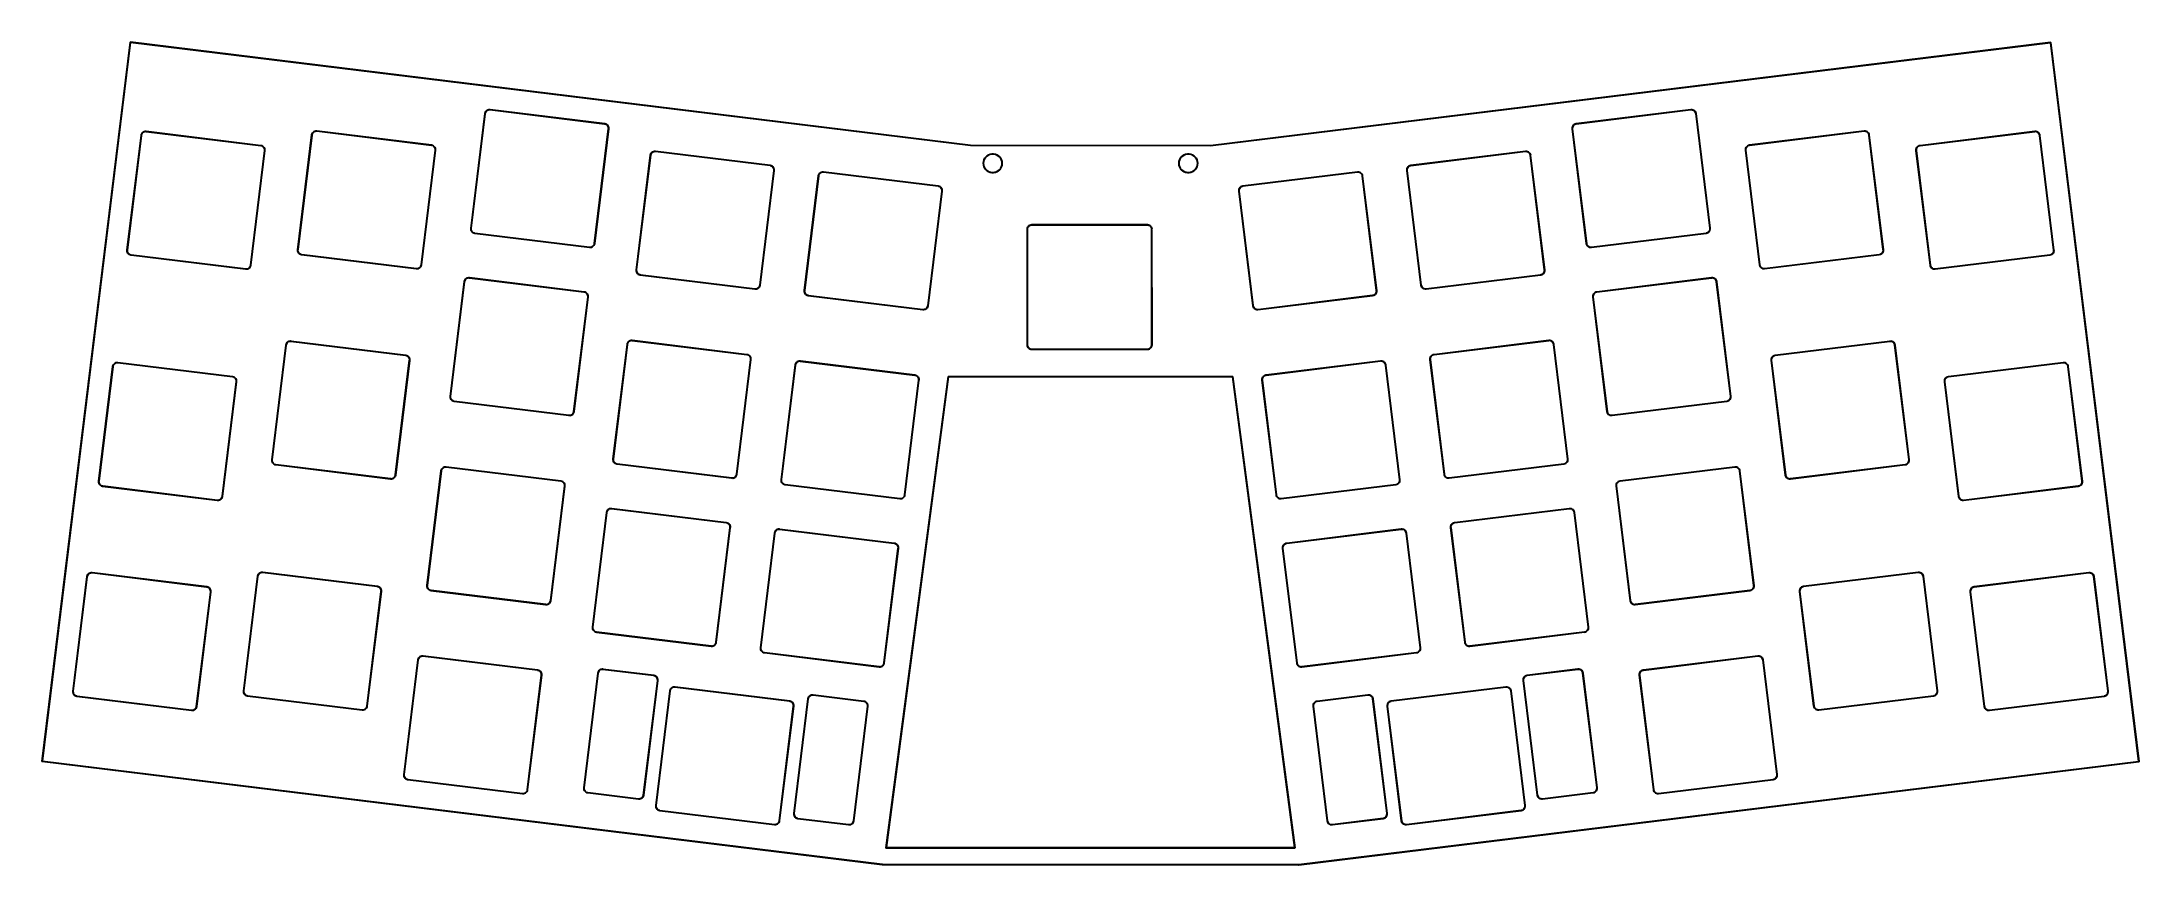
# Model space of a CAD drawing. Extents: x 33 to 269, y -131 to -39.
import ezdxf

# ---------------------------------------------------------------- set-up
doc = ezdxf.new("R2010")
doc.units = 0
doc.layers.add('BLACK', color=7, linetype='CONTINUOUS')

msp = doc.modelspace()

# ---------------------------------------------------------------- linework, layer by layer
at = {"layer": 'BLACK', "linetype": 'CONTINUOUS'}
for p, q in [((33.338475, -119.522173), (43.269657, -38.623568)), ((43.31435, -38.654243), (33.389748, -119.499246)), ((43.269657, -38.623568), (43.272712, -38.614304)), ((43.272712, -38.614304), (43.28779, -38.602524)), ((43.28779, -38.602524), (137.837537, -50.209856)), ((137.823767, -50.256624), (43.31435, -38.654243)), ((259.345645, -38.685517), (164.830672, -50.292414)), ((164.832996, -50.243669), (259.364597, -38.634731)), ((269.274022, -119.530057), (259.345645, -38.685517)), ((259.364597, -38.634731), (259.374325, -38.635454)), ((259.374325, -38.635454), (259.389403, -38.647234)), ((259.389403, -38.647234), (269.324809, -119.54901)), ((81.591376, -59.569673), (83.174955, -46.656845)), ((83.221983, -46.668513), (81.641453, -59.556481)), ((83.174955, -46.656845), (83.174959, -46.656831)), ((83.174959, -46.656831), (83.202254, -46.542497)), ((83.202254, -46.542497), (83.254315, -46.437091)), ((83.224583, -46.662938), (83.221983, -46.668513)), ((83.224584, -46.662938), (83.224583, -46.662938)), ((83.232203, -46.60087), (83.224584, -46.662938)), ((83.279052, -46.484908), (83.232203, -46.60087)), ((83.254315, -46.437091), (83.328527, -46.345913)), ((83.35432, -46.385024), (83.279052, -46.484908)), ((83.328527, -46.345913), (83.421169, -46.273537)), ((83.452877, -46.308027), (83.35432, -46.385024)), ((83.421169, -46.273537), (83.527594, -46.223592)), ((83.568005, -46.259164), (83.452877, -46.308027)), ((83.527594, -46.223592), (83.642466, -46.198583)), ((83.691857, -46.241766), (83.568005, -46.259164)), ((83.642466, -46.198583), (83.760022, -46.199765)), ((83.753924, -46.249391), (83.691857, -46.241766)), ((83.753926, -46.249366), (83.753924, -46.249391)), ((83.753929, -46.249367), (83.753926, -46.249366)), ((96.651455, -47.831069), (83.753929, -46.249367)), ((83.760022, -46.199765), (83.760025, -46.19974)), ((83.760025, -46.19974), (83.765596, -46.202338)), ((83.765596, -46.202338), (96.663123, -47.784041)), ((205.99941, -47.785215), (218.896473, -46.199739)), ((218.896529, -46.248192), (205.999467, -47.833669)), ((218.896473, -46.199739), (218.896484, -46.199739)), ((218.896484, -46.199739), (219.014033, -46.198558)), ((218.902569, -46.249366), (218.896529, -46.248192)), ((218.96464, -46.24174), (218.902569, -46.249367)), ((218.902569, -46.249367), (218.902569, -46.249366)), ((219.088499, -46.259138), (218.96464, -46.24174)), ((219.014033, -46.198558), (219.128911, -46.223567)), ((219.203634, -46.308003), (219.088499, -46.259138)), ((219.128911, -46.223567), (219.235342, -46.273514)), ((219.302197, -46.385004), (219.203634, -46.308003)), ((219.235342, -46.273514), (219.327989, -46.345894)), ((219.37747, -46.484894), (219.302197, -46.385004)), ((219.327989, -46.345894), (219.402205, -46.437076)), ((219.424322, -46.600862), (219.37747, -46.484894)), ((219.402205, -46.437076), (219.454269, -46.542488)), ((219.431923, -46.662793), (219.424322, -46.600862)), ((219.431913, -46.662939), (219.431923, -46.662793)), ((221.017388, -59.56), (219.431913, -46.662939)), ((219.454269, -46.542488), (219.481569, -46.656843)), ((219.481541, -46.656846), (219.480367, -46.662883)), ((219.480367, -46.662883), (221.065843, -59.559945)), ((219.481569, -46.656843), (219.481541, -46.656846)), ((42.904763, -62.016953), (44.488342, -49.104125)), ((44.53537, -49.115793), (42.95484, -62.003761)), ((44.488342, -49.104125), (44.488345, -49.104114)), ((44.488345, -49.104114), (44.515644, -48.989779)), ((44.515644, -48.989779), (44.567706, -48.884375)), ((44.53797, -49.110219), (44.53537, -49.115793)), ((44.545591, -49.048151), (44.53797, -49.110219)), ((44.592443, -48.932192), (44.545591, -49.048151)), ((44.567706, -48.884375), (44.641919, -48.793199)), ((44.667711, -48.83231), (44.592443, -48.932192)), ((44.641919, -48.793199), (44.73456, -48.720823)), ((44.766267, -48.755313), (44.667711, -48.83231)), ((44.73456, -48.720823), (44.840983, -48.670878)), ((44.881394, -48.70645), (44.766267, -48.755313)), ((44.840983, -48.670878), (44.955853, -48.645868)), ((45.005244, -48.68905), (44.881394, -48.70645)), ((44.955853, -48.645868), (45.073408, -48.647047)), ((45.067311, -48.696674), (45.005244, -48.68905)), ((45.067314, -48.696646), (45.067311, -48.696674)), ((45.067316, -48.696647), (45.067314, -48.696646)), ((57.964842, -50.278349), (45.067316, -48.696647)), ((45.073408, -48.647047), (45.073411, -48.64702)), ((45.073411, -48.64702), (45.078983, -48.649618)), ((45.078983, -48.649618), (57.97651, -50.231321)), ((62.102969, -61.975063), (63.686548, -49.062235)), ((63.733576, -49.073902), (62.153045, -61.961873)), ((63.686548, -49.062232), (63.713848, -48.947888)), ((63.686548, -49.062235), (63.686548, -49.062232)), ((63.713848, -48.947888), (63.76591, -48.842482)), ((63.736176, -49.068328), (63.733576, -49.073902)), ((63.743796, -49.00626), (63.736176, -49.068328)), ((63.790646, -48.890299), (63.743796, -49.00626)), ((63.76591, -48.842482), (63.840122, -48.751305)), ((63.865915, -48.790416), (63.790646, -48.890299)), ((63.840122, -48.751305), (63.932763, -48.678929)), ((63.964471, -48.713419), (63.865915, -48.790416)), ((63.932763, -48.678929), (64.039188, -48.628984)), ((64.079599, -48.664556), (63.964471, -48.713419)), ((64.039188, -48.628984), (64.154059, -48.603974)), ((64.20345, -48.647157), (64.079599, -48.664556)), ((64.154059, -48.603974), (64.271614, -48.605155)), ((64.265517, -48.654781), (64.20345, -48.647157)), ((64.265519, -48.654756), (64.265517, -48.654781)), ((64.265522, -48.654757), (64.265519, -48.654756)), ((77.163047, -50.236459), (64.265522, -48.654757)), ((64.271614, -48.605155), (64.271618, -48.60513)), ((64.271618, -48.60513), (64.27719, -48.607728)), ((64.27719, -48.607728), (77.174716, -50.189431)), ((95.488898, -61.26054), (97.070601, -48.363015)), ((97.117629, -48.374683), (95.535927, -61.272209)), ((96.657027, -47.833668), (96.651455, -47.831069)), ((96.657027, -47.833669), (96.657027, -47.833668)), ((96.719091, -47.841294), (96.657027, -47.833669)), ((96.663123, -47.784041), (96.663128, -47.784042)), ((96.663128, -47.784042), (96.777463, -47.811352)), ((96.835041, -47.888152), (96.719091, -47.841294)), ((96.777463, -47.811352), (96.882857, -47.863419)), ((96.934913, -47.963422), (96.835041, -47.888152)), ((96.882857, -47.863419), (96.974024, -47.937632)), ((97.011901, -48.061976), (96.934913, -47.963422)), ((96.974024, -47.937632), (97.046392, -48.030271)), ((97.060759, -48.177098), (97.011901, -48.061976)), ((97.046392, -48.030271), (97.096331, -48.13669)), ((97.078158, -48.300942), (97.060759, -48.177098)), ((97.070534, -48.363006), (97.078158, -48.300942)), ((97.070601, -48.363014), (97.070534, -48.363006)), ((97.070601, -48.363015), (97.070601, -48.363014)), ((97.096331, -48.13669), (97.121339, -48.251553)), ((97.120229, -48.36911), (97.117629, -48.374683)), ((97.121339, -48.251553), (97.120161, -48.369102)), ((97.120161, -48.369102), (97.120229, -48.36911)), ((205.53509, -48.251546), (205.560101, -48.136668)), ((205.536267, -48.369097), (205.53509, -48.251546)), ((205.536267, -48.369109), (205.536267, -48.369097)), ((207.123624, -61.281472), (205.536267, -48.369109)), ((205.560101, -48.136668), (205.610047, -48.030235)), ((205.595672, -48.17708), (205.578271, -48.300941)), ((205.578271, -48.300941), (205.585895, -48.363014)), ((205.585895, -48.363014), (205.584721, -48.369053)), ((205.584721, -48.369053), (207.169022, -61.256561)), ((205.644537, -48.061942), (205.595672, -48.17708)), ((205.610047, -48.030235), (205.682424, -47.937584)), ((205.721536, -47.963373), (205.644537, -48.061942)), ((205.682424, -47.937584), (205.773602, -47.86336)), ((205.821422, -47.888091), (205.721536, -47.963373)), ((205.773602, -47.86336), (205.87901, -47.811286)), ((205.937388, -47.841226), (205.821422, -47.888091)), ((205.87901, -47.811286), (205.993362, -47.783972)), ((205.999108, -47.833642), (205.937388, -47.841226)), ((205.993362, -47.783972), (205.993371, -47.784042)), ((205.993371, -47.784042), (205.99941, -47.785215)), ((205.999467, -47.833669), (205.999108, -47.833642)), ((225.487815, -50.190605), (238.38488, -48.605129)), ((238.384937, -48.653582), (225.487874, -50.239059)), ((238.38488, -48.605129), (238.384891, -48.605129)), ((238.384891, -48.605129), (238.50244, -48.603949)), ((238.390976, -48.654756), (238.384937, -48.653582)), ((238.453047, -48.647131), (238.390976, -48.654757)), ((238.390976, -48.654757), (238.390976, -48.654756)), ((238.576905, -48.66453), (238.453047, -48.647131)), ((238.50244, -48.603949), (238.617317, -48.628959)), ((238.69204, -48.713396), (238.576905, -48.66453)), ((238.617317, -48.628959), (238.723747, -48.678907)), ((238.790602, -48.790397), (238.69204, -48.713396)), ((238.723747, -48.678907), (238.816394, -48.751286)), ((238.865876, -48.890285), (238.790602, -48.790397)), ((238.816394, -48.751286), (238.890611, -48.842468)), ((238.912729, -49.006253), (238.865876, -48.890285)), ((238.890611, -48.842468), (238.942675, -48.947878)), ((238.920331, -49.068179), (238.912729, -49.006253)), ((238.92032, -49.068329), (238.920331, -49.068179)), ((240.505795, -61.96539), (238.92032, -49.068329)), ((238.942675, -48.947878), (238.969976, -49.062232)), ((238.969948, -49.062236), (238.968774, -49.068273)), ((238.968774, -49.068273), (240.55425, -61.965335)), ((238.969976, -49.062232), (238.969948, -49.062236)), ((244.686022, -50.232495), (257.583086, -48.647019)), ((257.583143, -48.695472), (244.68608, -50.280949)), ((257.583086, -48.647019), (257.583097, -48.647019)), ((257.583097, -48.647019), (257.700646, -48.645841)), ((257.589181, -48.696646), (257.583143, -48.695472)), ((257.651252, -48.689022), (257.589181, -48.696647)), ((257.589181, -48.696647), (257.589181, -48.696646)), ((257.775111, -48.706422), (257.651252, -48.689022)), ((257.700646, -48.645841), (257.815522, -48.670852)), ((257.890245, -48.755288), (257.775111, -48.706422)), ((257.815522, -48.670852), (257.921952, -48.720799)), ((257.988807, -48.832289), (257.890245, -48.755288)), ((257.921952, -48.720799), (258.014599, -48.793178)), ((258.064081, -48.932177), (257.988807, -48.832289)), ((258.014599, -48.793178), (258.088816, -48.884359)), ((258.110936, -49.048144), (258.064081, -48.932177)), ((258.088816, -48.884359), (258.140881, -48.989769)), ((258.118537, -49.110059), (258.110936, -49.048144)), ((258.118526, -49.110219), (258.118537, -49.110059)), ((259.704002, -62.00728), (258.118526, -49.110219)), ((258.140881, -48.989769), (258.168184, -49.104122)), ((258.168154, -49.104125), (258.16698, -49.110162)), ((258.16698, -49.110162), (259.752456, -62.007225)), ((258.168184, -49.104122), (258.168154, -49.104125)), ((56.802285, -63.70782), (58.383988, -50.810295)), ((58.431016, -50.821963), (56.849314, -63.719489)), ((57.970415, -50.280948), (57.964842, -50.278349)), ((57.970415, -50.280949), (57.970415, -50.280948)), ((58.032481, -50.288573), (57.970415, -50.280949)), ((57.97651, -50.231321), (57.976518, -50.231323)), ((57.976518, -50.231323), (58.090853, -50.258629)), ((58.148436, -50.335429), (58.032481, -50.288573)), ((58.090853, -50.258629), (58.196253, -50.310694)), ((58.248314, -50.410698), (58.148436, -50.335429)), ((58.196253, -50.310694), (58.287425, -50.384907)), ((58.325308, -50.509253), (58.248314, -50.410698)), ((58.287425, -50.384907), (58.359798, -50.477546)), ((58.374172, -50.624377), (58.325308, -50.509253)), ((58.359798, -50.477546), (58.409742, -50.583967)), ((58.391576, -50.748225), (58.374172, -50.624377)), ((58.383954, -50.810291), (58.391576, -50.748225)), ((58.383988, -50.810295), (58.383954, -50.810291)), ((58.409742, -50.583967), (58.434755, -50.698833)), ((58.433616, -50.816389), (58.431016, -50.821963)), ((58.434755, -50.698833), (58.433581, -50.816385)), ((58.433581, -50.816385), (58.433616, -50.816389)), ((76.000491, -63.665931), (77.582194, -50.768405)), ((77.629222, -50.780072), (76.04752, -63.677599)), ((77.16862, -50.239058), (77.163047, -50.236459)), ((77.16862, -50.239059), (77.16862, -50.239058)), ((77.230685, -50.246683), (77.16862, -50.239059)), ((77.174716, -50.189431), (77.174721, -50.189432)), ((77.174721, -50.189432), (77.289058, -50.21674)), ((77.346638, -50.29354), (77.230685, -50.246683)), ((77.289058, -50.21674), (77.394455, -50.268806)), ((77.446513, -50.36881), (77.346638, -50.29354)), ((77.394455, -50.268806), (77.485624, -50.343019)), ((77.523505, -50.467365), (77.446513, -50.36881)), ((77.485624, -50.343019), (77.557994, -50.435658)), ((77.572366, -50.582487), (77.523505, -50.467365)), ((77.557994, -50.435658), (77.607937, -50.542078)), ((77.589767, -50.706334), (77.572366, -50.582487)), ((77.582144, -50.768398), (77.589767, -50.706334)), ((77.582194, -50.768405), (77.582144, -50.768398)), ((77.607937, -50.542078), (77.632947, -50.656943)), ((77.631822, -50.774499), (77.629222, -50.780072)), ((77.632947, -50.656943), (77.631771, -50.774493)), ((77.631771, -50.774493), (77.631822, -50.774499)), ((100.209179, -64.254785), (101.792758, -51.341957)), ((101.839786, -51.353624), (100.259255, -64.241595)), ((101.792758, -51.341957), (101.792763, -51.34194)), ((101.792763, -51.34194), (101.820055, -51.227608)), ((101.820055, -51.227608), (101.872114, -51.122199)), ((101.842386, -51.348049), (101.839786, -51.353624)), ((101.850005, -51.28598), (101.842386, -51.348049)), ((101.896852, -51.170016), (101.850005, -51.28598)), ((101.872114, -51.122199), (101.946326, -51.031019)), ((101.97212, -51.07013), (101.896852, -51.170016)), ((101.946326, -51.031019), (102.038969, -50.958641)), ((102.070677, -50.993131), (101.97212, -51.07013)), ((102.038969, -50.958641), (102.145395, -50.908695)), ((102.185806, -50.944268), (102.070677, -50.993131)), ((102.145395, -50.908695), (102.260268, -50.883687)), ((102.30966, -50.92687), (102.185806, -50.944268)), ((102.260268, -50.883687), (102.377826, -50.884869)), ((102.371728, -50.934496), (102.30966, -50.92687)), ((102.371729, -50.934478), (102.371728, -50.934496)), ((102.371732, -50.934479), (102.371729, -50.934478)), ((115.269258, -52.516181), (102.371732, -50.934479)), ((102.377826, -50.884869), (102.377828, -50.884852)), ((102.377828, -50.884852), (102.383399, -50.88745)), ((102.383399, -50.88745), (115.280926, -52.469153)), ((137.824895, -50.257755), (137.823767, -50.256624)), ((137.83446, -50.25967), (137.824895, -50.257755)), ((164.819661, -50.290688), (137.83446, -50.25967)), ((137.837537, -50.209856), (137.842768, -50.211581)), ((137.842768, -50.211581), (164.827655, -50.2426)), ((139.274362, -52.053604), (139.32865, -51.8628)), ((139.379499, -51.856986), (139.320888, -52.0502)), ((139.32865, -51.8628), (139.417075, -51.68522)), ((139.474678, -51.67892), (139.379499, -51.856986)), ((139.417075, -51.68522), (139.536623, -51.526912)), ((139.602766, -51.522843), (139.474678, -51.67892)), ((139.536623, -51.526912), (139.683226, -51.393266)), ((139.758843, -51.394755), (139.602766, -51.522843)), ((139.683226, -51.393266), (139.851889, -51.288834)), ((139.936909, -51.299576), (139.758843, -51.394755)), ((139.851889, -51.288834), (140.03687, -51.217172)), ((140.130123, -51.240965), (139.936909, -51.299576)), ((140.03687, -51.217172), (140.23187, -51.180721)), ((140.331058, -51.221175), (140.130123, -51.240965)), ((140.23187, -51.180721), (140.430246, -51.180721)), ((140.531993, -51.240965), (140.331058, -51.221175)), ((140.430246, -51.180721), (140.625246, -51.217172)), ((140.725207, -51.299576), (140.531993, -51.240965)), ((140.625246, -51.217172), (140.810227, -51.288834)), ((140.903273, -51.394755), (140.725207, -51.299576)), ((140.810227, -51.288834), (140.97889, -51.393266)), ((141.05935, -51.522843), (140.903273, -51.394755)), ((140.97889, -51.393266), (141.125493, -51.526912)), ((141.187438, -51.67892), (141.05935, -51.522843)), ((141.125493, -51.526912), (141.245041, -51.68522)), ((141.282617, -51.856986), (141.187438, -51.67892)), ((141.245041, -51.68522), (141.333466, -51.8628)), ((141.341228, -52.0502), (141.282617, -51.856986)), ((141.333466, -51.8628), (141.387754, -52.053604)), ((161.274362, -52.053604), (161.32865, -51.8628)), ((161.379499, -51.856986), (161.320888, -52.0502)), ((161.32865, -51.8628), (161.417075, -51.68522)), ((161.474678, -51.67892), (161.379499, -51.856986)), ((161.417075, -51.68522), (161.536623, -51.526912)), ((161.602766, -51.522843), (161.474678, -51.67892)), ((161.536623, -51.526912), (161.683226, -51.393266)), ((161.758843, -51.394755), (161.602766, -51.522843)), ((161.683226, -51.393266), (161.851889, -51.288834)), ((161.936909, -51.299576), (161.758843, -51.394755)), ((161.851889, -51.288834), (162.03687, -51.217172)), ((162.130123, -51.240965), (161.936909, -51.299576)), ((162.03687, -51.217172), (162.23187, -51.180721)), ((162.331058, -51.221175), (162.130123, -51.240965)), ((162.23187, -51.180721), (162.430246, -51.180721)), ((162.531993, -51.240965), (162.331058, -51.221175)), ((162.430246, -51.180721), (162.625246, -51.217172)), ((162.725207, -51.299576), (162.531993, -51.240965)), ((162.625246, -51.217172), (162.810227, -51.288834)), ((162.903273, -51.394755), (162.725207, -51.299576)), ((162.810227, -51.288834), (162.97889, -51.393266)), ((163.05935, -51.522843), (162.903273, -51.394755)), ((162.97889, -51.393266), (163.125493, -51.526912)), ((163.187438, -51.67892), (163.05935, -51.522843)), ((163.125493, -51.526912), (163.245041, -51.68522)), ((163.282617, -51.856986), (163.187438, -51.67892)), ((163.245041, -51.68522), (163.333466, -51.8628)), ((163.341228, -52.0502), (163.282617, -51.856986)), ((163.333466, -51.8628), (163.387754, -52.053604)), ((164.820944, -50.291691), (164.819661, -50.290688)), ((164.830672, -50.292414), (164.820944, -50.291691)), ((164.827655, -50.2426), (164.832996, -50.243669)), ((187.381607, -52.470327), (200.27867, -50.884851)), ((200.278726, -50.933304), (187.381664, -52.518781)), ((200.27867, -50.884851), (200.278681, -50.884851)), ((200.278681, -50.884851), (200.39623, -50.883668)), ((200.284766, -50.934478), (200.278726, -50.933304)), ((200.346837, -50.926852), (200.284766, -50.934478)), ((200.470696, -50.944249), (200.346837, -50.926852)), ((200.39623, -50.883668), (200.511107, -50.908677)), ((200.58583, -50.993114), (200.470696, -50.944249)), ((200.511107, -50.908677), (200.617538, -50.958625)), ((200.684392, -51.070116), (200.58583, -50.993114)), ((200.617538, -50.958625), (200.710185, -51.031005)), ((200.759663, -51.170006), (200.684392, -51.070116)), ((200.710185, -51.031005), (200.7844, -51.122188)), ((200.806513, -51.285975), (200.759663, -51.170006)), ((200.7844, -51.122188), (200.836462, -51.227601)), ((200.814118, -51.347941), (200.806513, -51.285975)), ((200.81411, -51.348051), (200.814118, -51.347941)), ((202.399585, -64.245111), (200.81411, -51.348051)), ((200.836462, -51.227601), (200.863759, -51.341956)), ((200.863738, -51.341959), (200.862564, -51.347995)), ((200.862564, -51.347995), (202.44804, -64.245057)), ((200.863759, -51.341956), (200.863738, -51.341959)), ((225.023499, -50.656938), (225.048512, -50.542062)), ((225.024674, -50.774487), (225.023499, -50.656938)), ((225.024674, -50.774499), (225.024674, -50.774487)), ((226.612031, -63.686862), (225.024674, -50.774499)), ((225.048512, -50.542062), (225.098459, -50.435631)), ((225.084082, -50.582474), (225.066679, -50.706333)), ((225.066679, -50.706333), (225.074302, -50.768405)), ((225.074302, -50.768405), (225.073128, -50.774443)), ((225.073128, -50.774443), (226.657429, -63.661952)), ((225.132948, -50.467338), (225.084082, -50.582474)), ((225.098459, -50.435631), (225.170836, -50.342983)), ((225.209947, -50.368773), (225.132948, -50.467338)), ((225.170836, -50.342983), (225.262014, -50.268762)), ((225.309833, -50.293494), (225.209947, -50.368773)), ((225.262014, -50.268762), (225.367421, -50.216691)), ((225.425798, -50.246632), (225.309833, -50.293494)), ((225.367421, -50.216691), (225.481772, -50.189379)), ((225.487602, -50.239038), (225.425798, -50.246632)), ((225.481772, -50.189379), (225.481778, -50.189432)), ((225.481778, -50.189432), (225.487815, -50.190605)), ((225.487874, -50.239059), (225.487602, -50.239038)), ((244.221707, -50.698829), (244.246721, -50.583955)), ((244.22288, -50.816377), (244.221707, -50.698829)), ((244.22288, -50.816389), (244.22288, -50.816377)), ((245.810237, -63.728752), (244.22288, -50.816389)), ((244.246721, -50.583955), (244.296669, -50.477527)), ((244.282291, -50.624367), (244.264886, -50.748224)), ((244.264886, -50.748224), (244.272508, -50.810295)), ((244.272508, -50.810295), (244.271334, -50.816333)), ((244.271334, -50.816333), (245.855635, -63.703842)), ((244.331158, -50.509235), (244.282291, -50.624367)), ((244.296669, -50.477527), (244.369047, -50.384882)), ((244.408158, -50.410673), (244.331158, -50.509235)), ((244.369047, -50.384882), (244.460224, -50.310664)), ((244.508043, -50.335397), (244.408158, -50.410673)), ((244.460224, -50.310664), (244.56563, -50.258594)), ((244.624007, -50.288537), (244.508043, -50.335397)), ((244.56563, -50.258594), (244.67998, -50.231285)), ((244.68589, -50.280934), (244.624007, -50.288537)), ((244.67998, -50.231285), (244.679985, -50.231322)), ((244.679985, -50.231322), (244.686022, -50.232495)), ((244.68608, -50.280949), (244.68589, -50.280934)), ((114.106701, -65.945653), (115.688404, -53.048127)), ((115.735432, -53.059794), (114.15373, -65.957321)), ((115.27483, -52.51878), (115.269258, -52.516181)), ((115.27483, -52.518781), (115.27483, -52.51878)), ((115.336892, -52.526408), (115.27483, -52.518781)), ((115.280926, -52.469153), (115.280931, -52.469154)), ((115.280931, -52.469154), (115.395264, -52.496465)), ((115.452839, -52.573266), (115.336892, -52.526408)), ((115.395264, -52.496465), (115.500657, -52.548532)), ((115.552709, -52.648537), (115.452839, -52.573266)), ((115.500657, -52.548532), (115.591821, -52.622746)), ((115.629694, -52.74709), (115.552709, -52.648537)), ((115.591821, -52.622746), (115.664186, -52.715385)), ((115.678549, -52.862211), (115.629694, -52.74709)), ((115.664186, -52.715385), (115.714123, -52.821803)), ((115.695945, -52.986053), (115.678549, -52.862211)), ((115.688321, -53.048115), (115.695945, -52.986053)), ((115.688404, -53.048125), (115.688321, -53.048115)), ((115.688404, -53.048127), (115.688404, -53.048125)), ((115.714123, -52.821803), (115.739128, -52.936665)), ((115.738031, -53.054222), (115.735432, -53.059794)), ((115.739128, -52.936665), (115.737948, -53.054212)), ((115.737948, -53.054212), (115.738031, -53.054222)), ((119.117183, -66.576396), (120.700762, -53.663568)), ((120.74779, -53.675235), (119.16726, -66.563204)), ((120.700762, -53.663568), (120.700763, -53.663562)), ((120.700763, -53.663562), (120.728056, -53.549218)), ((120.728056, -53.549218), (120.780115, -53.443807)), ((120.75039, -53.66966), (120.74779, -53.675235)), ((120.758007, -53.60759), (120.75039, -53.66966)), ((120.804853, -53.491624), (120.758007, -53.60759)), ((120.780115, -53.443807), (120.854327, -53.352626)), ((120.88012, -53.391736), (120.804853, -53.491624)), ((120.854327, -53.352626), (120.94697, -53.280246)), ((120.978678, -53.314736), (120.88012, -53.391736)), ((120.94697, -53.280246), (121.053398, -53.2303)), ((121.093809, -53.265872), (120.978678, -53.314736)), ((121.053398, -53.2303), (121.168272, -53.205291)), ((121.217664, -53.248475), (121.093809, -53.265872)), ((121.168272, -53.205291), (121.285831, -53.206475)), ((121.279732, -53.256101), (121.217664, -53.248475)), ((121.279733, -53.256089), (121.279732, -53.256101)), ((121.279736, -53.25609), (121.279733, -53.256089)), ((134.177263, -54.837792), (121.279736, -53.25609)), ((121.285831, -53.206475), (121.285832, -53.206463)), ((121.285832, -53.206463), (121.291403, -53.209061)), ((121.291403, -53.209061), (134.18893, -54.790764)), ((139.256058, -52.251135), (139.274362, -52.053604)), ((139.274362, -52.448666), (139.256058, -52.251135)), ((139.32865, -52.63947), (139.274362, -52.448666)), ((139.320888, -52.0502), (139.301098, -52.251135)), ((139.301098, -52.251135), (139.320888, -52.45207)), ((139.320888, -52.45207), (139.379499, -52.645284)), ((139.417075, -52.81705), (139.32865, -52.63947)), ((139.379499, -52.645284), (139.474678, -52.82335)), ((139.536623, -52.975358), (139.417075, -52.81705)), ((139.474678, -52.82335), (139.602766, -52.979427)), ((139.683226, -53.109004), (139.536623, -52.975358)), ((139.602766, -52.979427), (139.758843, -53.107515)), ((139.851889, -53.213436), (139.683226, -53.109004)), ((139.758843, -53.107515), (139.936909, -53.202694)), ((140.03687, -53.285098), (139.851889, -53.213436)), ((139.936909, -53.202694), (140.130123, -53.261305)), ((140.23187, -53.321549), (140.03687, -53.285098)), ((140.130123, -53.261305), (140.331058, -53.281095)), ((140.430246, -53.321549), (140.23187, -53.321549)), ((140.331058, -53.281095), (140.531993, -53.261305)), ((140.625246, -53.285098), (140.430246, -53.321549)), ((140.531993, -53.261305), (140.725207, -53.202694)), ((140.810227, -53.213436), (140.625246, -53.285098)), ((140.725207, -53.202694), (140.903273, -53.107515)), ((140.97889, -53.109004), (140.810227, -53.213436)), ((140.903273, -53.107515), (141.05935, -52.979427)), ((141.125493, -52.975358), (140.97889, -53.109004)), ((141.05935, -52.979427), (141.187438, -52.82335)), ((141.245041, -52.81705), (141.125493, -52.975358)), ((141.187438, -52.82335), (141.282617, -52.645284)), ((141.333466, -52.63947), (141.245041, -52.81705)), ((141.282617, -52.645284), (141.341228, -52.45207)), ((141.387754, -52.448666), (141.333466, -52.63947)), ((141.361018, -52.251135), (141.341228, -52.0502)), ((141.341228, -52.45207), (141.361018, -52.251135)), ((141.387754, -52.053604), (141.406058, -52.251135)), ((141.406058, -52.251135), (141.387754, -52.448666)), ((161.256058, -52.251135), (161.274362, -52.053604)), ((161.274362, -52.448666), (161.256058, -52.251135)), ((161.32865, -52.63947), (161.274362, -52.448666)), ((161.320888, -52.0502), (161.301098, -52.251135)), ((161.301098, -52.251135), (161.320888, -52.45207)), ((161.320888, -52.45207), (161.379499, -52.645284)), ((161.417075, -52.81705), (161.32865, -52.63947)), ((161.379499, -52.645284), (161.474678, -52.82335)), ((161.536623, -52.975358), (161.417075, -52.81705)), ((161.474678, -52.82335), (161.602766, -52.979427)), ((161.683226, -53.109004), (161.536623, -52.975358)), ((161.602766, -52.979427), (161.758843, -53.107515)), ((161.851889, -53.213436), (161.683226, -53.109004)), ((161.758843, -53.107515), (161.936909, -53.202694)), ((162.03687, -53.285098), (161.851889, -53.213436)), ((161.936909, -53.202694), (162.130123, -53.261305)), ((162.23187, -53.321549), (162.03687, -53.285098)), ((162.130123, -53.261305), (162.331058, -53.281095)), ((162.430246, -53.321549), (162.23187, -53.321549)), ((162.331058, -53.281095), (162.531993, -53.261305)), ((162.625246, -53.285098), (162.430246, -53.321549)), ((162.531993, -53.261305), (162.725207, -53.202694)), ((162.810227, -53.213436), (162.625246, -53.285098)), ((162.725207, -53.202694), (162.903273, -53.107515)), ((162.97889, -53.109004), (162.810227, -53.213436)), ((162.903273, -53.107515), (163.05935, -52.979427)), ((163.125493, -52.975358), (162.97889, -53.109004)), ((163.05935, -52.979427), (163.187438, -52.82335)), ((163.245041, -52.81705), (163.125493, -52.975358)), ((163.187438, -52.82335), (163.282617, -52.645284)), ((163.333466, -52.63947), (163.245041, -52.81705)), ((163.282617, -52.645284), (163.341228, -52.45207)), ((163.387754, -52.448666), (163.333466, -52.63947)), ((163.361018, -52.251135), (163.341228, -52.0502)), ((163.341228, -52.45207), (163.361018, -52.251135)), ((163.387754, -52.053604), (163.406058, -52.251135)), ((163.406058, -52.251135), (163.387754, -52.448666)), ((168.473604, -54.791937), (181.370666, -53.206462)), ((181.370722, -53.254915), (168.47366, -54.840392)), ((181.370666, -53.206462), (181.370667, -53.206462)), ((181.370667, -53.206462), (181.370668, -53.206462)), ((181.370668, -53.206462), (181.370678, -53.206462)), ((181.370678, -53.206462), (181.488215, -53.2053)), ((181.376758, -53.25609), (181.370722, -53.254915)), ((181.438821, -53.248476), (181.376758, -53.25609)), ((181.56266, -53.265891), (181.438821, -53.248476)), ((181.488215, -53.2053), (181.603073, -53.230324)), ((181.677772, -53.314765), (181.56266, -53.265891)), ((181.603073, -53.230324), (181.709483, -53.280279)), ((181.776311, -53.391768), (181.677772, -53.314765)), ((181.709483, -53.280279), (181.802109, -53.35266)), ((181.851562, -53.491651), (181.776311, -53.391768)), ((181.802109, -53.35266), (181.876305, -53.443839)), ((181.898397, -53.607607), (181.851562, -53.491651)), ((181.876305, -53.443839), (181.928352, -53.549241)), ((181.906011, -53.669671), (181.898397, -53.607607)), ((181.906106, -53.669659), (181.906011, -53.669671)), ((181.906106, -53.669662), (181.906106, -53.669659)), ((183.491581, -66.566723), (181.906106, -53.669662)), ((181.928352, -53.549241), (181.955639, -53.663583)), ((181.955734, -53.663571), (181.95456, -53.669606)), ((181.95456, -53.669606), (183.540036, -66.566668)), ((181.955639, -53.663583), (181.955734, -53.663571)), ((186.917284, -52.936657), (186.942293, -52.821776)), ((186.918464, -53.054209), (186.917284, -52.936657)), ((186.918464, -53.054221), (186.918464, -53.054209)), ((188.505821, -65.966584), (186.918464, -53.054221)), ((186.942293, -52.821776), (186.992238, -52.71534)), ((186.977865, -52.862187), (186.960466, -52.986052)), ((186.960466, -52.986052), (186.968092, -53.048126)), ((186.968091, -53.048126), (186.966917, -53.054163)), ((186.966917, -53.054163), (188.551219, -65.941674)), ((186.968092, -53.048126), (186.968091, -53.048126)), ((187.026729, -52.747046), (186.977865, -52.862187)), ((186.992238, -52.71534), (187.064615, -52.622686)), ((187.103727, -52.648475), (187.026729, -52.747046)), ((187.064615, -52.622686), (187.155793, -52.54846)), ((187.203614, -52.57319), (187.103727, -52.648475)), ((187.155793, -52.54846), (187.261203, -52.496383)), ((187.319582, -52.526322), (187.203614, -52.57319)), ((187.261203, -52.496383), (187.375557, -52.469067)), ((187.381217, -52.518747), (187.319582, -52.526322)), ((187.375557, -52.469067), (187.375568, -52.469154)), ((187.375568, -52.469154), (187.381607, -52.470327)), ((187.381664, -52.518781), (187.381217, -52.518747)), ((133.014705, -68.267264), (134.596408, -55.369738)), ((134.643436, -55.381405), (133.061734, -68.278932)), ((134.182834, -54.840391), (134.177263, -54.837792)), ((134.182834, -54.840392), (134.182834, -54.840391)), ((134.244902, -54.848017), (134.182834, -54.840392)), ((134.18893, -54.790764), (134.188935, -54.790765)), ((134.188935, -54.790765), (134.303276, -54.818074)), ((134.360861, -54.894875), (134.244902, -54.848017)), ((134.303276, -54.818074), (134.408678, -54.87014)), ((134.460744, -54.970145), (134.360861, -54.894875)), ((134.408678, -54.87014), (134.499854, -54.944352)), ((134.537745, -55.068699), (134.460744, -54.970145)), ((134.499854, -54.944352), (134.572232, -55.03699)), ((134.586618, -55.183823), (134.537745, -55.068699)), ((134.572232, -55.03699), (134.622185, -55.14341)), ((134.604034, -55.307673), (134.586618, -55.183823)), ((134.596408, -55.369738), (134.596426, -55.369682)), ((134.596426, -55.369682), (134.604034, -55.307673)), ((134.622185, -55.14341), (134.647208, -55.258276)), ((134.646036, -55.375829), (134.643436, -55.381405)), ((134.646047, -55.37583), (134.646036, -55.375829)), ((134.647208, -55.258276), (134.646047, -55.37583)), ((168.009298, -55.258283), (168.034322, -55.143425)), ((168.01046, -55.375829), (168.009298, -55.258283)), ((168.01046, -55.375832), (168.01046, -55.375829)), ((169.597817, -68.288195), (168.01046, -55.375832)), ((168.034322, -55.143425), (168.084278, -55.037015)), ((168.069889, -55.183838), (168.052474, -55.307677)), ((168.052474, -55.307677), (168.060088, -55.36974)), ((168.060088, -55.36974), (168.058914, -55.375775)), ((168.058914, -55.375775), (169.643215, -68.263285)), ((168.118764, -55.068727), (168.069889, -55.183838)), ((168.084278, -55.037015), (168.156659, -54.94439)), ((168.195767, -54.970188), (168.118764, -55.068727)), ((168.156659, -54.94439), (168.247837, -54.870194)), ((168.295649, -54.894936), (168.195767, -54.970188)), ((168.247837, -54.870194), (168.353239, -54.818147)), ((168.411605, -54.848101), (168.295649, -54.894936)), ((168.353239, -54.818147), (168.467581, -54.790859)), ((168.473669, -54.840487), (168.411605, -54.848101)), ((168.467581, -54.790859), (168.467569, -54.790764)), ((168.467569, -54.790764), (168.473604, -54.791937)), ((168.47366, -54.840392), (168.473657, -54.840391)), ((168.473657, -54.840391), (168.473657, -54.840392)), ((168.473657, -54.840392), (168.473669, -54.840487)), ((81.593434, -59.572308), (81.591376, -59.569673)), ((81.592385, -59.676731), (81.593434, -59.572308)), ((81.617392, -59.791601), (81.592385, -59.676731)), ((81.667336, -59.898026), (81.617392, -59.791601)), ((81.643194, -59.565274), (81.635568, -59.627341)), ((81.635568, -59.627341), (81.652965, -59.751192)), ((81.641453, -59.556481), (81.64316, -59.56527)), ((81.64316, -59.56527), (81.643194, -59.565274)), ((81.652965, -59.751192), (81.701826, -59.866319)), ((81.739711, -59.990668), (81.667336, -59.898026)), ((81.701826, -59.866319), (81.778822, -59.964875)), ((81.830887, -60.06488), (81.739711, -59.990668)), ((81.778822, -59.964875), (81.878704, -60.040143)), ((81.936292, -60.116942), (81.830887, -60.06488)), ((81.878704, -60.040143), (81.994664, -60.086993)), ((82.037903, -60.1412), (81.936292, -60.116942)), ((81.994664, -60.086993), (82.056731, -60.094613)), ((82.038495, -60.141958), (82.037903, -60.1412)), ((82.047759, -60.145013), (82.038495, -60.141958)), ((94.945285, -61.726715), (82.047759, -60.145013)), ((82.056731, -60.094613), (82.056731, -60.094614)), ((82.056731, -60.094614), (82.065575, -60.098738)), ((82.065575, -60.098738), (94.956953, -61.679687)), ((95.43182, -61.444145), (95.478675, -61.328183)), ((95.478675, -61.328183), (95.486299, -61.266114)), ((95.486299, -61.266114), (95.488898, -61.26054)), ((95.535924, -61.272217), (95.50862, -61.386557)), ((95.535927, -61.272209), (95.535924, -61.272217)), ((144.203248, -59.673247), (144.216421, -59.556436)), ((144.203248, -59.673248), (144.203248, -59.673247)), ((144.203248, -59.67325), (144.203248, -59.673248)), ((144.205151, -72.682817), (144.203248, -59.67325)), ((144.216421, -59.556436), (144.255257, -59.445485)), ((144.253248, -59.673253), (144.251347, -59.6791)), ((144.251347, -59.6791), (144.253246, -72.663623)), ((144.253255, -59.610724), (144.253248, -59.673253)), ((144.285634, -59.489932), (144.253255, -59.610724)), ((144.255257, -59.445485), (144.317808, -59.345957)), ((144.348173, -59.381635), (144.285634, -59.489932)), ((144.317808, -59.345957), (144.400938, -59.262844)), ((144.43661, -59.293216), (144.348173, -59.381635)), ((144.400938, -59.262844), (144.500478, -59.200312)), ((144.544918, -59.230698), (144.43661, -59.293216)), ((144.500478, -59.200312), (144.611437, -59.161498)), ((144.665717, -59.198342), (144.544918, -59.230698)), ((144.611437, -59.161498), (144.72825, -59.148348)), ((144.728246, -59.198348), (144.665717, -59.198342)), ((144.728248, -59.19825), (144.728246, -59.198249)), ((144.728246, -59.198249), (144.728246, -59.19825)), ((144.728246, -59.19825), (144.728246, -59.198348)), ((157.722397, -59.196349), (144.728248, -59.19825)), ((144.72825, -59.148348), (144.72825, -59.14825)), ((144.72825, -59.14825), (144.734098, -59.15015)), ((144.734098, -59.15015), (157.728248, -59.14825)), ((157.728246, -59.19825), (157.722397, -59.196349)), ((157.790779, -59.198255), (157.728246, -59.19825)), ((157.728248, -59.14825), (157.728249, -59.14825)), ((157.728249, -59.14825), (157.72825, -59.14825)), ((157.72825, -59.14825), (157.845069, -59.161422)), ((157.911583, -59.230633), (157.790779, -59.198255)), ((157.845069, -59.161422), (157.95603, -59.200255)), ((158.019893, -59.29317), (157.911583, -59.230633)), ((157.95603, -59.200255), (158.055568, -59.262803)), ((158.108329, -59.381606), (158.019893, -59.29317)), ((158.055568, -59.262803), (158.138695, -59.34593)), ((158.170867, -59.489915), (158.108329, -59.381606)), ((158.138695, -59.34593), (158.201244, -59.445469)), ((158.203245, -59.610719), (158.170867, -59.489915)), ((158.201244, -59.445469), (158.240077, -59.556429)), ((158.203249, -59.673239), (158.203245, -59.610719)), ((158.203248, -59.67325), (158.203249, -59.673239)), ((158.205148, -72.667399), (158.203248, -59.67325)), ((158.240077, -59.556429), (158.25325, -59.673248)), ((158.253248, -59.673248), (158.251347, -59.679099)), ((158.251347, -59.679099), (158.253248, -72.67325)), ((158.25325, -59.673248), (158.253248, -59.673248)), ((207.126286, -61.283552), (207.123624, -61.281472)), ((207.150528, -61.3851), (207.126286, -61.283552)), ((207.169022, -61.256561), (207.172804, -61.264672)), ((207.172804, -61.264672), (207.17286, -61.264665)), ((207.17286, -61.264665), (207.180477, -61.326731)), ((207.180477, -61.326731), (207.227321, -61.442688)), ((220.602698, -60.143839), (207.705637, -61.729315)), ((207.711732, -61.680104), (220.602643, -60.095385)), ((220.602637, -60.095318), (220.664703, -60.087703)), ((220.602646, -60.095385), (220.602637, -60.095318)), ((220.602643, -60.095385), (220.602645, -60.095385)), ((220.602645, -60.095385), (220.602646, -60.095385)), ((220.608734, -60.145013), (220.602698, -60.143839)), ((220.723071, -60.117656), (220.608726, -60.144946)), ((220.608726, -60.144946), (220.608734, -60.145013)), ((220.664703, -60.087703), (220.780662, -60.040864)), ((220.828476, -60.065606), (220.723071, -60.117656)), ((220.780662, -60.040864), (220.880546, -59.965608)), ((220.919655, -59.991404), (220.828476, -60.065606)), ((220.880546, -59.965608), (220.957549, -59.867063)), ((220.992036, -59.898774), (220.919655, -59.991404)), ((220.957549, -59.867063), (221.006421, -59.751946)), ((221.041989, -59.792359), (220.992036, -59.898774)), ((221.006421, -59.751946), (221.023833, -59.628103)), ((221.016215, -59.566038), (221.017388, -59.56)), ((221.023833, -59.628103), (221.016215, -59.566038)), ((221.06701, -59.677497), (221.041989, -59.792359)), ((221.065843, -59.559945), (221.065843, -59.559946)), ((221.065843, -59.559946), (221.06701, -59.677497)), ((42.906746, -62.019492), (42.904763, -62.016953)), ((42.905711, -62.124011), (42.906746, -62.019492)), ((42.930735, -62.238884), (42.905711, -62.124011)), ((42.980692, -62.345309), (42.930735, -62.238884)), ((42.956504, -62.012541), (42.948887, -62.074612)), ((42.948887, -62.074612), (42.966301, -62.198469)), ((42.95484, -62.003761), (42.956548, -62.012546)), ((42.956548, -62.012546), (42.956504, -62.012541)), ((42.966301, -62.198469), (43.015178, -62.313598)), ((43.053077, -62.437949), (42.980692, -62.345309)), ((43.015178, -62.313598), (43.092186, -62.412155)), ((43.144261, -62.51216), (43.053077, -62.437949)), ((43.092186, -62.412155), (43.192078, -62.487423)), ((43.249673, -62.564221), (43.144261, -62.51216)), ((43.192078, -62.487423), (43.308047, -62.534274)), ((43.35129, -62.58848), (43.249673, -62.564221)), ((43.308047, -62.534274), (43.370118, -62.541893)), ((43.351882, -62.589238), (43.35129, -62.58848)), ((43.361146, -62.592293), (43.351882, -62.589238)), ((56.258672, -64.173995), (43.361146, -62.592293)), ((43.370118, -62.541893), (43.370118, -62.541894)), ((43.370118, -62.541894), (43.378963, -62.546018)), ((43.378963, -62.546018), (56.27034, -64.126967)), ((56.792064, -63.775465), (56.799686, -63.713395)), ((56.799686, -63.713395), (56.802285, -63.70782)), ((62.104936, -61.97758), (62.102969, -61.975063)), ((62.103902, -62.082122), (62.104936, -61.97758)), ((62.128928, -62.196996), (62.103902, -62.082122)), ((62.178888, -62.303421), (62.128928, -62.196996)), ((62.154693, -61.970648), (62.147077, -62.032721)), ((62.147077, -62.032721), (62.164494, -62.15658)), ((62.153045, -61.961873), (62.154754, -61.970656)), ((62.154754, -61.970656), (62.154693, -61.970648)), ((62.164494, -62.15658), (62.213373, -62.27171)), ((62.251276, -62.396062), (62.178888, -62.303421)), ((62.213373, -62.27171), (62.290385, -62.370268)), ((62.342463, -62.470273), (62.251276, -62.396062)), ((62.290385, -62.370268), (62.39028, -62.445536)), ((62.447877, -62.522333), (62.342463, -62.470273)), ((62.39028, -62.445536), (62.506251, -62.492385)), ((62.549497, -62.546591), (62.447877, -62.522333)), ((62.506251, -62.492385), (62.568324, -62.500004)), ((62.550088, -62.547348), (62.549497, -62.546591)), ((62.559352, -62.550403), (62.550088, -62.547348)), ((75.456878, -64.132105), (62.559352, -62.550403)), ((62.568324, -62.500004), (62.577168, -62.504128)), ((62.577168, -62.504128), (75.468546, -64.085077)), ((75.990269, -63.733574), (75.997892, -63.671505)), ((75.997892, -63.671505), (76.000491, -63.665931)), ((76.047516, -63.677609), (76.020215, -63.791948)), ((76.04752, -63.677599), (76.047516, -63.677609)), ((94.950861, -61.729315), (94.945285, -61.726715)), ((94.950859, -61.729334), (94.950861, -61.729315)), ((95.068416, -61.730497), (94.950859, -61.729334)), ((94.956953, -61.679687), (94.957047, -61.679718)), ((94.957047, -61.679718), (95.019018, -61.687322)), ((95.019018, -61.687322), (95.14287, -61.669908)), ((95.183284, -61.705475), (95.068416, -61.730497)), ((95.14287, -61.669908), (95.257996, -61.621034)), ((95.289705, -61.655521), (95.183284, -61.705475)), ((95.257996, -61.621034), (95.356551, -61.544031)), ((95.382344, -61.58314), (95.289705, -61.655521)), ((95.356551, -61.544031), (95.43182, -61.444145)), ((95.456556, -61.491962), (95.382344, -61.58314)), ((95.50862, -61.386557), (95.456556, -61.491962)), ((207.202582, -61.490502), (207.150528, -61.3851)), ((207.276785, -61.58168), (207.202582, -61.490502)), ((207.227321, -61.442688), (207.30258, -61.542571)), ((207.369416, -61.654059), (207.276785, -61.58168)), ((207.30258, -61.542571), (207.401126, -61.619573)), ((207.475831, -61.704012), (207.369416, -61.654059)), ((207.401126, -61.619573), (207.516244, -61.668445)), ((207.590693, -61.729034), (207.475831, -61.704012)), ((207.516244, -61.668445), (207.640087, -61.685858)), ((207.695149, -61.727998), (207.590693, -61.729034)), ((207.640087, -61.685858), (207.702153, -61.678242)), ((207.695909, -61.728592), (207.695149, -61.727998)), ((207.705637, -61.729315), (207.695909, -61.728592)), ((207.702153, -61.678242), (207.711732, -61.680104)), ((226.614694, -63.688943), (226.612031, -63.686862)), ((226.638934, -63.79049), (226.614694, -63.688943)), ((226.657429, -63.661952), (226.661211, -63.670063)), ((226.661211, -63.670063), (226.661268, -63.670056)), ((226.661268, -63.670056), (226.668885, -63.732121)), ((240.091104, -62.549229), (227.194044, -64.134705)), ((227.200139, -64.085494), (240.09105, -62.500775)), ((240.091046, -62.500725), (240.153112, -62.493109)), ((240.091052, -62.500775), (240.091046, -62.500725)), ((240.09105, -62.500775), (240.091051, -62.500775)), ((240.091051, -62.500775), (240.091052, -62.500775)), ((240.097142, -62.550403), (240.091104, -62.549229)), ((240.211482, -62.523061), (240.097136, -62.550353)), ((240.097136, -62.550353), (240.097142, -62.550403)), ((240.153112, -62.493109), (240.269073, -62.446267)), ((240.316887, -62.471008), (240.211482, -62.523061)), ((240.269073, -62.446267), (240.368958, -62.371008)), ((240.408067, -62.396804), (240.316887, -62.471008)), ((240.368958, -62.371008), (240.44596, -62.27246)), ((240.480447, -62.30417), (240.408067, -62.396804)), ((240.44596, -62.27246), (240.494831, -62.15734)), ((240.5304, -62.197753), (240.480447, -62.30417)), ((240.494831, -62.15734), (240.512241, -62.033494)), ((240.504622, -61.971428), (240.505795, -61.96539)), ((240.512241, -62.033494), (240.504622, -61.971428)), ((240.555419, -62.082888), (240.5304, -62.197753)), ((240.55425, -61.965335), (240.55425, -61.965336)), ((240.55425, -61.965336), (240.555419, -62.082888)), ((245.855635, -63.703842), (245.859417, -63.711953)), ((245.859417, -63.711953), (245.859476, -63.711946)), ((245.859476, -63.711946), (245.867092, -63.774012)), ((259.28931, -62.591119), (246.39225, -64.176595)), ((246.398345, -64.127384), (259.289256, -62.542665)), ((259.289254, -62.542631), (259.351321, -62.535014)), ((259.289258, -62.542665), (259.289254, -62.542631)), ((259.289256, -62.542665), (259.289257, -62.542665)), ((259.289257, -62.542665), (259.289258, -62.542665)), ((259.295348, -62.592293), (259.28931, -62.591119)), ((259.409691, -62.564965), (259.295344, -62.592259)), ((259.295344, -62.592259), (259.295348, -62.592293)), ((259.351321, -62.535014), (259.467283, -62.48817)), ((259.515098, -62.512909), (259.409691, -62.564965)), ((259.467283, -62.48817), (259.567168, -62.412907)), ((259.606278, -62.438703), (259.515098, -62.512909)), ((259.567168, -62.412907), (259.64417, -62.314357)), ((259.678658, -62.346067), (259.606278, -62.438703)), ((259.64417, -62.314357), (259.69304, -62.199234)), ((259.728609, -62.239647), (259.678658, -62.346067)), ((259.69304, -62.199234), (259.710448, -62.075386)), ((259.702828, -62.013319), (259.704002, -62.00728)), ((259.710448, -62.075386), (259.702828, -62.013319)), ((259.753627, -62.12478), (259.728609, -62.239647)), ((259.752456, -62.007225), (259.752455, -62.007236)), ((259.752455, -62.007236), (259.753627, -62.12478)), ((56.264248, -64.176595), (56.258672, -64.173995)), ((56.264245, -64.176617), (56.264248, -64.176595)), ((56.381803, -64.177784), (56.264245, -64.176617)), ((56.27034, -64.126967), (56.270453, -64.127004)), ((56.270453, -64.127004), (56.332406, -64.134608)), ((56.332406, -64.134608), (56.45626, -64.117195)), ((56.496674, -64.152763), (56.381803, -64.177784)), ((56.45626, -64.117195), (56.571387, -64.068322)), ((56.603097, -64.102809), (56.496674, -64.152763)), ((56.571387, -64.068322), (56.669943, -63.991317)), ((56.695737, -64.030427), (56.603097, -64.102809)), ((56.669943, -63.991317), (56.745212, -63.891429)), ((56.769948, -63.939246), (56.695737, -64.030427)), ((56.745212, -63.891429), (56.792064, -63.775465)), ((56.82201, -63.833839), (56.769948, -63.939246)), ((56.84931, -63.719499), (56.82201, -63.833839)), ((56.849314, -63.719489), (56.84931, -63.719499)), ((75.462454, -64.134705), (75.456878, -64.132105)), ((75.462452, -64.134725), (75.462454, -64.134705)), ((75.580009, -64.13589), (75.462452, -64.134725)), ((75.468546, -64.085077), (75.468645, -64.085109)), ((75.468645, -64.085109), (75.530611, -64.092714)), ((75.530611, -64.092714), (75.654464, -64.075301)), ((75.694878, -64.110868), (75.580009, -64.13589)), ((75.654464, -64.075301), (75.769591, -64.026428)), ((75.801301, -64.060915), (75.694878, -64.110868)), ((75.769591, -64.026428), (75.868147, -63.949424)), ((75.89394, -63.988534), (75.801301, -64.060915)), ((75.868147, -63.949424), (75.943416, -63.849537)), ((75.968151, -63.897354), (75.89394, -63.988534)), ((75.943416, -63.849537), (75.990269, -63.733574)), ((76.020215, -63.791948), (75.968151, -63.897354)), ((79.269765, -78.477677), (80.853344, -65.564849)), ((80.900372, -65.576516), (79.319841, -78.464487)), ((80.853344, -65.564849), (80.853349, -65.564832)), ((80.853349, -65.564832), (80.880642, -65.4505)), ((80.880642, -65.4505), (80.932702, -65.345091)), ((80.902972, -65.570941), (80.900372, -65.576516)), ((80.910591, -65.508872), (80.902972, -65.570941)), ((80.957439, -65.392908), (80.910591, -65.508872)), ((80.932702, -65.345091), (81.006914, -65.253911)), ((81.032707, -65.293021), (80.957439, -65.392908)), ((81.006914, -65.253911), (81.099556, -65.181532)), ((81.131264, -65.216021), (81.032707, -65.293021)), ((81.099556, -65.181532), (81.205982, -65.131584)), ((81.246393, -65.167156), (81.131264, -65.216021)), ((81.205982, -65.131584), (81.320854, -65.106573)), ((81.370247, -65.149755), (81.246393, -65.167156)), ((81.320854, -65.106573), (81.438412, -65.107752)), ((81.432316, -65.157379), (81.370247, -65.149755)), ((81.432318, -65.157371), (81.432316, -65.15737)), ((81.432316, -65.15737), (81.432316, -65.157379)), ((94.329844, -66.739073), (81.432318, -65.157371)), ((81.438412, -65.107752), (81.438413, -65.107744)), ((81.438413, -65.107744), (81.443985, -65.110342)), ((81.443985, -65.110342), (94.341512, -66.692045)), ((100.211221, -64.257399), (100.209179, -64.254785)), ((100.210174, -64.361843), (100.211221, -64.257399)), ((100.235184, -64.476715), (100.210174, -64.361843)), ((100.28513, -64.58314), (100.235184, -64.476715)), ((100.26098, -64.250384), (100.253356, -64.312451)), ((100.253356, -64.312451), (100.270756, -64.436304)), ((100.259255, -64.241595), (100.260963, -64.250381)), ((100.260963, -64.250381), (100.26098, -64.250384)), ((100.270756, -64.436304), (100.31962, -64.551432)), ((100.357508, -64.675782), (100.28513, -64.58314)), ((100.31962, -64.551432), (100.396618, -64.649989)), ((100.448686, -64.749994), (100.357508, -64.675782)), ((100.396618, -64.649989), (100.496503, -64.725257)), ((100.554093, -64.802055), (100.448686, -64.749994)), ((100.496503, -64.725257), (100.612465, -64.772106)), ((100.655706, -64.826312), (100.554093, -64.802055)), ((100.612465, -64.772106), (100.674534, -64.779726)), ((100.656298, -64.82707), (100.655706, -64.826312)), ((100.665562, -64.830125), (100.656298, -64.82707)), ((113.563089, -66.411827), (100.665562, -64.830125)), ((100.674534, -64.779726), (100.683378, -64.78385)), ((100.683378, -64.78385), (113.574756, -66.364799)), ((114.049621, -66.129254), (114.096478, -66.013294)), ((114.126421, -66.071668), (114.074356, -66.177071)), ((114.096478, -66.013294), (114.104102, -65.951226)), ((114.104102, -65.951226), (114.104103, -65.951226)), ((114.104103, -65.951226), (114.106701, -65.945653)), ((114.153727, -65.957329), (114.126421, -66.071668)), ((114.15373, -65.957321), (114.153727, -65.957329)), ((188.508474, -65.968657), (188.505821, -65.966584)), ((188.53272, -66.070213), (188.508474, -65.968657)), ((188.584776, -66.175615), (188.53272, -66.070213)), ((188.551219, -65.941674), (188.555001, -65.949784)), ((188.555001, -65.949784), (188.555049, -65.949778)), ((188.555049, -65.949778), (188.562668, -66.011843)), ((188.562668, -66.011843), (188.609514, -66.127801)), ((201.984895, -64.828951), (189.087834, -66.414427)), ((189.093929, -66.365216), (201.98484, -64.780497)), ((201.984833, -64.780414), (202.046897, -64.772799)), ((201.984843, -64.780497), (201.984833, -64.780414)), ((201.98484, -64.780497), (201.984842, -64.780497)), ((201.984842, -64.780497), (201.984843, -64.780497)), ((201.990931, -64.830125), (201.984895, -64.828951)), ((202.105264, -64.802753), (201.990921, -64.830042)), ((201.990921, -64.830042), (201.990931, -64.830125)), ((202.046897, -64.772799), (202.162854, -64.725963)), ((202.210667, -64.750705), (202.105264, -64.802753)), ((202.162854, -64.725963), (202.262738, -64.650709)), ((202.301846, -64.676507), (202.210667, -64.750705)), ((202.262738, -64.650709), (202.33974, -64.552168)), ((202.374227, -64.583879), (202.301846, -64.676507)), ((202.33974, -64.552168), (202.388614, -64.437054)), ((202.424181, -64.477467), (202.374227, -64.583879)), ((202.388614, -64.437054), (202.406027, -64.313213)), ((202.398412, -64.251149), (202.399585, -64.245111)), ((202.406027, -64.313213), (202.398412, -64.251149)), ((202.449204, -64.362607), (202.424181, -64.477467)), ((202.44804, -64.245057), (202.448039, -64.245069)), ((202.448039, -64.245069), (202.449204, -64.362607)), ((208.321019, -66.693219), (221.218084, -65.107743)), ((221.218141, -65.156196), (208.321078, -66.741673)), ((221.218084, -65.107743), (221.218095, -65.107743)), ((221.218095, -65.107743), (221.335643, -65.106564)), ((221.22418, -65.15737), (221.218141, -65.156196)), ((221.28625, -65.149745), (221.22418, -65.157371)), ((221.22418, -65.157371), (221.22418, -65.15737)), ((221.410107, -65.167145), (221.28625, -65.149745)), ((221.335643, -65.106564), (221.450518, -65.131575)), ((221.525239, -65.216011), (221.410107, -65.167145)), ((221.450518, -65.131575), (221.556947, -65.181523)), ((221.623799, -65.293013), (221.525239, -65.216011)), ((221.556947, -65.181523), (221.649591, -65.253903)), ((221.699069, -65.392902), (221.623799, -65.293013)), ((221.649591, -65.253903), (221.723805, -65.345085)), ((221.745918, -65.508869), (221.699069, -65.392902)), ((221.723805, -65.345085), (221.775866, -65.450496)), ((221.753529, -65.570875), (221.745918, -65.508869)), ((221.753524, -65.570943), (221.753529, -65.570875)), ((223.338999, -78.468004), (221.753524, -65.570943)), ((221.775866, -65.450496), (221.803164, -65.564849)), ((221.803152, -65.564851), (221.801978, -65.570887)), ((221.801978, -65.570887), (223.387454, -78.467949)), ((221.803164, -65.564849), (221.803152, -65.564851)), ((226.690987, -63.895894), (226.638934, -63.79049)), ((226.668885, -63.732121), (226.715728, -63.84808)), ((226.76519, -63.987072), (226.690987, -63.895894)), ((226.715728, -63.84808), (226.790986, -63.947963)), ((226.857822, -64.059452), (226.76519, -63.987072)), ((226.790986, -63.947963), (226.889532, -64.024965)), ((226.964237, -64.109405), (226.857822, -64.059452)), ((226.889532, -64.024965), (227.00465, -64.073837)), ((227.0791, -64.134425), (226.964237, -64.109405)), ((227.00465, -64.073837), (227.128494, -64.091249)), ((227.183556, -64.133388), (227.0791, -64.134425)), ((227.128494, -64.091249), (227.19056, -64.083632)), ((227.184316, -64.133982), (227.183556, -64.133388)), ((227.194044, -64.134705), (227.184316, -64.133982)), ((227.19056, -64.083632), (227.200139, -64.085494)), ((245.812902, -63.730834), (245.810237, -63.728752)), ((245.83714, -63.83238), (245.812902, -63.730834)), ((245.889192, -63.937785), (245.83714, -63.83238)), ((245.867092, -63.774012), (245.913933, -63.889971)), ((245.963395, -64.028964), (245.889192, -63.937785)), ((245.913933, -63.889971), (245.989191, -63.989855)), ((246.056027, -64.101344), (245.963395, -64.028964)), ((245.989191, -63.989855), (246.087737, -64.066857)), ((246.162442, -64.151297), (246.056027, -64.101344)), ((246.087737, -64.066857), (246.202855, -64.115729)), ((246.277306, -64.176317), (246.162442, -64.151297)), ((246.202855, -64.115729), (246.3267, -64.13314)), ((246.381763, -64.175279), (246.277306, -64.176317)), ((246.3267, -64.13314), (246.388765, -64.125522)), ((246.382522, -64.175872), (246.381763, -64.175279)), ((246.39225, -64.176595), (246.382522, -64.175872)), ((246.388765, -64.125522), (246.398345, -64.127384)), ((93.167287, -80.168545), (94.74899, -67.271019)), ((94.796018, -67.282686), (93.214316, -80.180213)), ((94.335417, -66.741672), (94.329844, -66.739073)), ((94.335416, -66.741673), (94.335417, -66.741672)), ((94.397481, -66.749298), (94.335416, -66.741673)), ((94.341512, -66.692045), (94.34152, -66.692047)), ((94.34152, -66.692047), (94.455853, -66.719354)), ((94.513432, -66.796154), (94.397481, -66.749298)), ((94.455853, -66.719354), (94.561249, -66.77142)), ((94.613306, -66.871424), (94.513432, -66.796154)), ((94.561249, -66.77142), (94.652417, -66.845633)), ((94.690295, -66.969978), (94.613306, -66.871424)), ((94.652417, -66.845633), (94.724786, -66.938273)), ((94.739154, -67.085101), (94.690295, -66.969978)), ((94.724786, -66.938273), (94.774726, -67.044693)), ((94.756552, -67.208946), (94.739154, -67.085101)), ((94.748927, -67.27101), (94.756552, -67.208946)), ((94.74899, -67.271017), (94.748927, -67.27101)), ((94.74899, -67.271019), (94.74899, -67.271017)), ((94.774726, -67.044693), (94.799733, -67.159557)), ((94.798617, -67.277114), (94.796018, -67.282686)), ((94.799733, -67.159557), (94.798554, -67.277106)), ((94.798554, -67.277106), (94.798617, -67.277114)), ((113.568665, -66.414427), (113.563089, -66.411827)), ((113.568663, -66.41444), (113.568665, -66.414427)), ((113.686218, -66.415602), (113.568663, -66.41444)), ((113.574756, -66.364799), (113.574821, -66.36482)), ((113.574821, -66.36482), (113.636821, -66.372427)), ((113.636821, -66.372427), (113.760672, -66.355013)), ((113.801086, -66.39058), (113.686218, -66.415602)), ((113.760672, -66.355013), (113.875797, -66.306139)), ((113.907506, -66.340627), (113.801086, -66.39058)), ((113.875797, -66.306139), (113.974351, -66.229138)), ((114.000144, -66.268248), (113.907506, -66.340627)), ((113.974351, -66.229138), (114.049621, -66.129254)), ((114.074356, -66.177071), (114.000144, -66.268248)), ((119.11921, -66.578991), (119.117183, -66.576396)), ((119.118165, -66.683454), (119.11921, -66.578991)), ((119.143178, -66.798327), (119.118165, -66.683454)), ((119.193126, -66.904753), (119.143178, -66.798327)), ((119.168969, -66.571992), (119.161345, -66.634061)), ((119.161345, -66.634061), (119.178747, -66.757915)), ((119.16726, -66.563204), (119.168968, -66.571992)), ((119.168968, -66.571992), (119.168969, -66.571992)), ((119.178747, -66.757915), (119.227615, -66.873044)), ((119.265506, -66.997394), (119.193126, -66.904753)), ((119.227615, -66.873044), (119.304616, -66.971602)), ((119.356687, -67.071606), (119.265506, -66.997394)), ((119.304616, -66.971602), (119.404503, -67.046869)), ((119.462096, -67.123666), (119.356687, -67.071606)), ((119.404503, -67.046869), (119.520468, -67.093718)), ((119.56371, -67.147923), (119.462096, -67.123666)), ((119.520468, -67.093718), (119.582538, -67.101336)), ((119.564302, -67.148681), (119.56371, -67.147923)), ((119.573566, -67.151736), (119.564302, -67.148681)), ((132.471092, -68.733438), (119.573566, -67.151736)), ((119.582538, -67.101336), (119.582538, -67.101337)), ((119.582538, -67.101337), (119.591384, -67.105461)), ((119.591384, -67.105461), (132.48276, -68.68641)), ((132.957646, -68.450896), (133.00449, -68.334917)), ((133.034441, -68.393291), (132.982385, -68.498713)), ((133.00449, -68.334917), (133.012105, -68.272841)), ((133.012105, -68.272841), (133.012106, -68.272841)), ((133.012106, -68.272841), (133.014705, -68.267264)), ((133.061727, -68.27895), (133.034441, -68.393291)), ((133.061734, -68.278932), (133.061727, -68.27895)), ((169.600464, -68.290263), (169.597817, -68.288195)), ((169.624713, -68.391825), (169.600464, -68.290263)), ((169.676771, -68.497226), (169.624713, -68.391825)), ((169.643215, -68.263285), (169.646997, -68.271394)), ((169.646997, -68.271394), (169.647041, -68.271389)), ((169.647041, -68.271389), (169.654661, -68.333454)), ((169.654661, -68.333454), (169.701509, -68.449411)), ((183.076892, -67.150561), (170.17983, -68.736038)), ((170.185923, -68.686827), (183.076833, -67.102108)), ((183.076833, -67.102096), (183.138899, -67.094471)), ((183.076833, -67.102108), (183.076833, -67.102096)), ((183.082932, -67.151735), (183.076892, -67.150561)), ((183.197272, -67.124414), (183.08293, -67.151723)), ((183.08293, -67.151723), (183.082932, -67.151735)), ((183.138899, -67.094471), (183.254855, -67.047615)), ((183.302672, -67.07235), (183.197272, -67.124414)), ((183.254855, -67.047615), (183.354735, -66.972347)), ((183.393845, -66.998139), (183.302672, -67.07235)), ((183.354735, -66.972347), (183.431735, -66.873795)), ((183.466222, -66.905504), (183.393845, -66.998139)), ((183.431735, -66.873795), (183.480607, -66.758673)), ((183.516174, -66.799087), (183.466222, -66.905504)), ((183.480607, -66.758673), (183.498022, -66.634826)), ((183.490408, -66.572759), (183.491581, -66.566723)), ((183.498022, -66.634826), (183.490408, -66.572759)), ((183.541197, -66.684223), (183.516174, -66.799087)), ((183.540036, -66.566668), (183.540035, -66.56668)), ((183.540035, -66.56668), (183.541197, -66.684223)), ((188.65898, -66.266792), (188.584776, -66.175615)), ((188.609514, -66.127801), (188.684775, -66.227683)), ((188.751612, -66.339171), (188.65898, -66.266792)), ((188.684775, -66.227683), (188.783322, -66.304684)), ((188.858027, -66.389124), (188.751612, -66.339171)), ((188.783322, -66.304684), (188.89844, -66.353557)), ((188.972889, -66.414146), (188.858027, -66.389124)), ((188.89844, -66.353557), (189.022284, -66.37097)), ((189.077347, -66.413111), (188.972889, -66.414146)), ((189.022284, -66.37097), (189.08435, -66.363354)), ((189.078106, -66.413704), (189.077347, -66.413111)), ((189.087834, -66.414427), (189.078106, -66.413704)), ((189.08435, -66.363354), (189.093929, -66.365216)), ((207.8567, -67.15955), (207.88171, -67.044672)), ((207.857878, -67.277101), (207.8567, -67.15955)), ((207.857878, -67.277113), (207.857878, -67.277101)), ((209.445235, -80.189476), (207.857878, -67.277113)), ((207.88171, -67.044672), (207.931656, -66.938239)), ((207.917281, -67.085084), (207.899881, -67.208945)), ((207.899881, -67.208945), (207.907506, -67.271018)), ((207.907505, -67.271018), (207.906331, -67.277055)), ((207.906331, -67.277055), (209.490633, -80.164567)), ((207.907506, -67.271018), (207.907505, -67.271018)), ((207.966146, -66.969946), (207.917281, -67.085084)), ((207.931656, -66.938239), (208.004034, -66.845588)), ((208.043146, -66.871378), (207.966146, -66.969946)), ((208.004034, -66.845588), (208.095212, -66.771365)), ((208.143032, -66.796097), (208.043146, -66.871378)), ((208.095212, -66.771365), (208.200621, -66.719292)), ((208.258999, -66.749234), (208.143032, -66.796097)), ((208.200621, -66.719292), (208.314974, -66.69198)), ((208.320739, -66.741647), (208.258999, -66.749234)), ((208.314974, -66.69198), (208.314982, -66.692046)), ((208.314982, -66.692046), (208.321019, -66.693219)), ((208.321078, -66.741673), (208.320739, -66.741647)), ((132.476668, -68.736038), (132.471092, -68.733438)), ((132.476657, -68.736132), (132.476668, -68.736038)), ((132.594225, -68.737294), (132.476657, -68.736132)), ((132.48276, -68.68641), (132.483222, -68.686562)), ((132.483222, -68.686562), (132.544822, -68.69412)), ((132.544822, -68.69412), (132.668686, -68.676701)), ((132.709104, -68.712266), (132.594225, -68.737294)), ((132.668686, -68.676701), (132.78382, -68.627817)), ((132.815533, -68.662302), (132.709104, -68.712266)), ((132.78382, -68.627817), (132.882379, -68.550799)), ((132.908175, -68.589907), (132.815533, -68.662302)), ((132.882379, -68.550799), (132.957646, -68.450896)), ((132.982385, -68.498713), (132.908175, -68.589907)), ((169.750976, -68.588401), (169.676771, -68.497226)), ((169.701509, -68.449411), (169.77677, -68.549293)), ((169.843608, -68.66078), (169.750976, -68.588401)), ((169.77677, -68.549293), (169.875318, -68.626293)), ((169.950023, -68.710733), (169.843608, -68.66078)), ((169.875318, -68.626293), (169.990436, -68.675166)), ((170.064885, -68.735755), (169.950023, -68.710733)), ((169.990436, -68.675166), (170.11428, -68.69258)), ((170.169342, -68.734721), (170.064885, -68.735755)), ((170.11428, -68.69258), (170.176346, -68.684965)), ((170.170102, -68.735315), (170.169342, -68.734721)), ((170.17983, -68.736038), (170.170102, -68.735315)), ((170.176346, -68.684965), (170.185923, -68.686827)), ((59.200955, -85.610068), (60.784534, -72.69724)), ((60.831562, -72.708907), (59.251031, -85.596878)), ((60.784534, -72.69724), (60.784538, -72.697226)), ((60.784538, -72.697226), (60.811833, -72.582891)), ((60.811833, -72.582891), (60.863894, -72.477483)), ((60.834162, -72.703333), (60.831562, -72.708907)), ((60.841781, -72.641264), (60.834162, -72.703333)), ((60.88863, -72.525299), (60.841781, -72.641264)), ((60.863894, -72.477483), (60.938106, -72.386303)), ((60.963898, -72.425413), (60.88863, -72.525299)), ((60.938106, -72.386303), (61.030747, -72.313924)), ((61.062455, -72.348412), (60.963898, -72.425413)), ((61.030747, -72.313924), (61.137173, -72.263976)), ((61.177584, -72.299546), (61.062455, -72.348412)), ((61.137173, -72.263976), (61.252045, -72.238963)), ((61.301438, -72.282143), (61.177584, -72.299546)), ((61.252045, -72.238963), (61.369602, -72.24014)), ((61.363506, -72.289767), (61.301438, -72.282143)), ((61.363507, -72.289762), (61.363506, -72.289767)), ((61.363508, -72.289762), (61.363507, -72.289761)), ((61.363507, -72.289761), (61.363507, -72.289762)), ((74.261033, -73.871464), (61.363508, -72.289762)), ((61.369602, -72.24014), (61.369603, -72.240134)), ((61.369603, -72.240134), (61.375176, -72.242733)), ((61.375176, -72.242733), (74.272702, -73.824436)), ((97.597366, -85.526289), (99.180945, -72.613461)), ((99.227973, -72.625128), (97.647442, -85.513099)), ((99.180945, -72.613461), (99.18095, -72.613444)), ((99.18095, -72.613444), (99.208241, -72.49911)), ((99.208241, -72.49911), (99.2603, -72.393699)), ((99.230573, -72.619553), (99.227973, -72.625128)), ((99.230574, -72.619553), (99.230573, -72.619553)), ((99.238191, -72.557483), (99.230574, -72.619553)), ((99.285038, -72.441516), (99.238191, -72.557483)), ((99.2603, -72.393699), (99.334512, -72.302517)), ((99.360305, -72.341627), (99.285038, -72.441516)), ((99.334512, -72.302517), (99.427154, -72.230136)), ((99.458863, -72.264625), (99.360305, -72.341627)), ((99.427154, -72.230136), (99.533581, -72.180188)), ((99.573993, -72.215759), (99.458863, -72.264625)), ((99.533581, -72.180188), (99.648455, -72.155176)), ((99.697848, -72.198358), (99.573993, -72.215759)), ((99.648455, -72.155176), (99.766015, -72.156356)), ((99.759915, -72.205981), (99.697848, -72.198358)), ((99.759919, -72.205983), (99.759915, -72.205981)), ((112.657444, -73.787685), (99.759919, -72.205983)), ((99.766015, -72.156356), (99.771587, -72.158954)), ((99.771587, -72.158954), (112.669113, -73.740657)), ((144.207426, -72.685092), (144.205151, -72.682817)), ((144.219137, -72.788963), (144.207426, -72.685092)), ((144.257973, -72.89993), (144.219137, -72.788963)), ((144.253246, -72.663623), (144.256012, -72.672132)), ((144.256012, -72.672132), (144.255966, -72.672132)), ((144.255966, -72.672132), (144.25597, -72.73467)), ((144.25597, -72.73467), (144.288349, -72.855481)), ((144.320528, -72.999474), (144.257973, -72.89993)), ((144.288349, -72.855481), (144.350893, -72.963797)), ((144.403664, -73.082602), (144.320528, -72.999474)), ((144.350893, -72.963797), (144.439338, -73.052234)), ((144.503214, -73.145148), (144.403664, -73.082602)), ((144.439338, -73.052234), (144.547659, -73.114768)), ((144.614184, -73.183974), (144.503214, -73.145148)), ((144.547659, -73.114768), (144.668474, -73.147136)), ((144.668474, -73.147136), (144.731011, -73.147134)), ((144.731011, -73.147134), (144.740294, -73.150149)), ((144.740294, -73.150149), (157.728245, -73.14825)), ((157.728245, -73.14825), (157.728246, -73.14825)), ((157.728246, -73.148248), (157.790779, -73.148243)), ((157.728246, -73.14825), (157.728246, -73.148248)), ((157.790779, -73.148243), (157.911582, -73.115865)), ((157.956029, -73.146243), (157.845069, -73.185076)), ((157.911582, -73.115865), (158.019892, -73.053329)), ((158.055567, -73.083695), (157.956029, -73.146243)), ((158.019892, -73.053329), (158.108328, -72.964893)), ((158.138694, -73.000569), (158.055567, -73.083695)), ((158.108328, -72.964893), (158.170865, -72.856584)), ((158.201242, -72.901031), (158.138694, -73.000569)), ((158.170865, -72.856584), (158.203243, -72.735781)), ((158.240076, -72.790071), (158.201242, -72.901031)), ((158.203243, -72.735781), (158.203248, -72.673248)), ((158.203248, -72.673248), (158.205148, -72.667399)), ((158.253248, -72.673252), (158.240076, -72.790071)), ((158.253248, -72.67325), (158.253247, -72.673251)), ((158.253247, -72.673251), (158.253248, -72.673252)), ((189.993418, -73.741831), (202.890483, -72.156355)), ((202.89054, -72.204808), (189.993477, -73.790285)), ((202.890483, -72.156355), (202.890494, -72.156355)), ((202.890494, -72.156355), (203.008041, -72.155175)), ((202.896579, -72.205982), (202.89054, -72.204808)), ((202.958648, -72.198358), (202.896579, -72.205983)), ((202.896579, -72.205983), (202.896579, -72.205982)), ((203.082504, -72.215758), (202.958648, -72.198358)), ((203.008041, -72.155175), (203.122916, -72.180187)), ((203.197635, -72.264624), (203.082504, -72.215758)), ((203.122916, -72.180187), (203.229344, -72.230135)), ((203.296193, -72.341626), (203.197635, -72.264624)), ((203.229344, -72.230135), (203.321987, -72.302515)), ((203.371461, -72.441515), (203.296193, -72.341626)), ((203.321987, -72.302515), (203.396199, -72.393698)), ((203.418308, -72.557482), (203.371461, -72.441515)), ((203.396199, -72.393698), (203.448259, -72.499109)), ((203.425924, -72.619537), (203.418308, -72.557482)), ((203.425923, -72.619555), (203.425924, -72.619537)), ((205.011398, -85.516615), (203.425923, -72.619555)), ((203.448259, -72.499109), (203.475554, -72.613463)), ((203.475551, -72.613463), (203.474377, -72.619499)), ((203.474377, -72.619499), (205.059853, -85.516561)), ((203.475554, -72.613463), (203.475551, -72.613463)), ((228.38983, -73.82561), (241.286894, -72.240134)), ((241.286951, -72.288587), (228.389888, -73.874064)), ((241.286894, -72.240134), (241.286905, -72.240134)), ((241.286905, -72.240134), (241.404452, -72.238957)), ((241.292989, -72.289761), (241.286951, -72.288587)), ((241.355059, -72.282137), (241.292989, -72.289762)), ((241.292989, -72.289762), (241.292989, -72.289761)), ((241.478915, -72.299539), (241.355059, -72.282137)), ((241.404452, -72.238957), (241.519326, -72.263969)), ((241.594045, -72.348406), (241.478915, -72.299539)), ((241.519326, -72.263969), (241.625754, -72.313918)), ((241.692604, -72.425407), (241.594045, -72.348406)), ((241.625754, -72.313918), (241.718397, -72.386297)), ((241.767874, -72.525295), (241.692604, -72.425407)), ((241.718397, -72.386297), (241.79261, -72.477478)), ((241.814725, -72.641261), (241.767874, -72.525295)), ((241.79261, -72.477478), (241.844672, -72.582888)), ((241.822337, -72.703282), (241.814725, -72.641261)), ((241.822334, -72.703334), (241.822337, -72.703282)), ((243.407809, -85.600395), (241.822334, -72.703334)), ((241.844672, -72.582888), (241.871971, -72.69724)), ((241.871962, -72.697241), (241.870788, -72.703278)), ((241.870788, -72.703278), (243.456264, -85.60034)), ((241.871971, -72.69724), (241.871962, -72.697241)), ((39.712548, -88.015459), (41.296127, -75.102631)), ((41.343155, -75.114298), (39.762624, -88.002269)), ((41.296127, -75.102631), (41.296131, -75.102617)), ((41.296131, -75.102617), (41.323428, -74.988283)), ((41.323428, -74.988283), (41.375489, -74.882875)), ((41.345755, -75.108724), (41.343155, -75.114298)), ((41.353375, -75.046655), (41.345755, -75.108724)), ((41.400225, -74.930692), (41.353375, -75.046655)), ((41.375489, -74.882875), (41.449701, -74.791696)), ((41.475494, -74.830806), (41.400225, -74.930692)), ((41.449701, -74.791696), (41.542342, -74.719318)), ((41.57405, -74.753806), (41.475494, -74.830806)), ((41.542342, -74.719318), (41.648767, -74.669369)), ((41.689178, -74.704939), (41.57405, -74.753806)), ((41.648767, -74.669369), (41.763638, -74.644356)), ((41.813031, -74.687535), (41.689178, -74.704939)), ((41.763638, -74.644356), (41.881195, -74.645531)), ((41.8751, -74.695158), (41.813031, -74.687535)), ((41.875101, -74.695153), (41.8751, -74.695158)), ((54.772626, -76.276855), (41.875101, -74.695153)), ((41.881195, -74.645531), (41.881195, -74.645525)), ((41.881195, -74.645525), (41.886768, -74.648124)), ((41.886768, -74.648124), (54.784295, -76.229827)), ((73.098477, -87.300935), (74.68018, -74.40341)), ((74.727208, -74.415078), (73.145506, -87.312604)), ((74.266607, -73.874064), (74.261033, -73.871464)), ((74.328673, -73.881687), (74.266607, -73.874064)), ((74.272702, -73.824436), (74.272703, -73.824436)), ((74.272703, -73.824436), (74.27271, -73.824438)), ((74.27271, -73.824438), (74.387045, -73.851743)), ((74.444628, -73.928542), (74.328673, -73.881687)), ((74.387045, -73.851743), (74.492444, -73.903808)), ((74.544505, -74.003812), (74.444628, -73.928542)), ((74.492444, -73.903808), (74.583616, -73.978021)), ((74.621498, -74.102367), (74.544505, -74.003812)), ((74.583616, -73.978021), (74.655987, -74.07066)), ((74.670359, -74.217491), (74.621498, -74.102367)), ((74.655987, -74.07066), (74.70593, -74.177081)), ((74.68776, -74.341338), (74.670359, -74.217491)), ((74.680136, -74.403404), (74.68776, -74.341338)), ((74.68018, -74.403409), (74.680136, -74.403404)), ((74.68018, -74.40341), (74.68018, -74.403409)), ((74.70593, -74.177081), (74.73094, -74.291948)), ((74.729808, -74.409505), (74.727208, -74.415078)), ((74.73094, -74.291948), (74.729763, -74.409499)), ((74.729763, -74.409499), (74.729808, -74.409505)), ((111.494888, -87.217156), (113.076591, -74.319631)), ((113.123619, -74.331299), (111.541917, -87.228825)), ((112.663017, -73.790284), (112.657444, -73.787685)), ((112.663017, -73.790285), (112.663017, -73.790284)), ((112.725081, -73.79791), (112.663017, -73.790285)), ((112.669113, -73.740657), (112.669118, -73.740658)), ((112.669118, -73.740658), (112.783453, -73.767966)), ((112.84103, -73.844767), (112.725081, -73.79791)), ((112.783453, -73.767966), (112.888848, -73.820032)), ((112.940902, -73.920037), (112.84103, -73.844767)), ((112.888848, -73.820032), (112.980014, -73.894246)), ((113.017889, -74.018591), (112.940902, -73.920037)), ((112.980014, -73.894246), (113.052381, -73.986885)), ((113.066745, -74.133713), (113.017889, -74.018591)), ((113.052381, -73.986885), (113.102318, -74.093305)), ((113.08414, -74.257557), (113.066745, -74.133713)), ((113.076515, -74.31962), (113.08414, -74.257557)), ((113.076591, -74.319628), (113.076515, -74.31962)), ((113.076591, -74.319631), (113.076591, -74.319628)), ((113.102318, -74.093305), (113.127324, -74.208169)), ((113.126218, -74.325727), (113.123619, -74.331299)), ((113.127324, -74.208169), (113.126142, -74.325717)), ((113.126142, -74.325717), (113.126218, -74.325727)), ((116.50537, -87.8479), (118.088949, -74.935072)), ((118.135977, -74.946739), (116.555447, -87.834708)), ((118.088949, -74.935072), (118.088953, -74.935059)), ((118.088953, -74.935059), (118.116261, -74.820734)), ((118.116261, -74.820734), (118.168329, -74.715341)), ((118.138576, -74.941168), (118.135977, -74.946739)), ((118.138577, -74.941168), (118.138576, -74.941168)), ((118.146204, -74.879106), (118.138577, -74.941168)), ((118.193063, -74.763158), (118.146204, -74.879106)), ((118.168329, -74.715341), (118.242542, -74.624177)), ((118.268333, -74.663289), (118.193063, -74.763158)), ((118.242542, -74.624177), (118.335181, -74.551812)), ((118.366887, -74.586303), (118.268333, -74.663289)), ((118.335181, -74.551812), (118.441599, -74.501874)), ((118.482007, -74.537448), (118.366887, -74.586303)), ((118.441599, -74.501874), (118.556462, -74.476868)), ((118.605849, -74.520051), (118.482007, -74.537448)), ((118.556462, -74.476868), (118.674008, -74.478048)), ((118.667912, -74.527675), (118.605849, -74.520051)), ((118.667921, -74.527593), (118.667912, -74.527675)), ((118.667923, -74.527594), (118.667921, -74.527593)), ((131.565449, -76.109296), (118.667923, -74.527594)), ((118.674008, -74.478048), (118.674018, -74.477967)), ((118.674018, -74.477967), (118.67959, -74.480565)), ((118.67959, -74.480565), (131.577117, -76.062268)), ((144.718002, -73.195668), (144.614184, -73.183974)), ((144.718681, -73.196347), (144.718002, -73.195668)), ((144.728248, -73.19825), (144.718681, -73.196347)), ((157.722398, -73.196349), (144.728248, -73.19825)), ((157.72825, -73.19825), (157.722398, -73.196349)), ((157.845069, -73.185076), (157.72825, -73.198248)), ((157.72825, -73.198248), (157.72825, -73.19825)), ((171.085415, -76.063442), (183.982479, -74.477966)), ((183.982536, -74.526419), (171.085474, -76.111895)), ((183.982479, -74.477966), (183.98249, -74.477966)), ((183.98249, -74.477966), (184.100043, -74.476786)), ((183.988574, -74.527593), (183.982536, -74.526419)), ((184.050648, -74.519968), (183.988574, -74.527594)), ((183.988574, -74.527594), (183.988574, -74.527593)), ((184.174512, -74.537367), (184.050648, -74.519968)), ((184.100043, -74.476786), (184.214924, -74.501795)), ((184.289653, -74.586231), (184.174512, -74.537367)), ((184.214924, -74.501795), (184.32136, -74.55174)), ((184.388225, -74.66323), (184.289653, -74.586231)), ((184.32136, -74.55174), (184.414013, -74.624117)), ((184.463509, -74.763116), (184.388225, -74.66323)), ((184.414013, -74.624117), (184.488239, -74.715296)), ((184.510376, -74.879085), (184.463509, -74.763116)), ((184.488239, -74.715296), (184.540316, -74.820705)), ((184.517951, -74.94073), (184.510376, -74.879085)), ((184.517919, -74.941166), (184.517951, -74.94073)), ((186.103395, -87.838228), (184.517919, -74.941166)), ((184.540316, -74.820705), (184.567631, -74.935059)), ((184.567546, -74.93507), (184.566372, -74.941109)), ((184.566372, -74.941109), (186.151849, -87.838172)), ((184.567631, -74.935059), (184.567546, -74.93507)), ((189.529097, -74.208161), (189.554106, -74.09328)), ((189.530278, -74.325701), (189.529097, -74.208161)), ((189.530277, -74.325725), (189.530278, -74.325701)), ((191.117634, -87.238088), (189.530277, -74.325725)), ((189.554106, -74.09328), (189.60405, -73.986845)), ((189.589677, -74.133692), (189.572279, -74.257556)), ((189.572279, -74.257556), (189.579905, -74.319629)), ((189.579904, -74.319629), (189.57873, -74.325666)), ((189.57873, -74.325666), (191.163032, -87.213178)), ((189.579905, -74.319629), (189.579904, -74.319629)), ((189.638541, -74.018551), (189.589677, -74.133692)), ((189.60405, -73.986845), (189.676427, -73.894191)), ((189.71554, -73.919981), (189.638541, -74.018551)), ((189.676427, -73.894191), (189.767607, -73.819967)), ((189.815427, -73.844698), (189.71554, -73.919981)), ((189.767607, -73.819967), (189.873017, -73.767892)), ((189.931396, -73.797832), (189.815427, -73.844698)), ((189.873017, -73.767892), (189.987372, -73.740579)), ((189.993071, -73.790254), (189.931396, -73.797832)), ((189.987372, -73.740579), (189.987381, -73.740658)), ((189.987381, -73.740658), (189.993418, -73.741831)), ((189.993477, -73.790285), (189.993071, -73.790254)), ((227.925512, -74.291943), (227.950524, -74.177067)), ((227.926688, -74.409492), (227.925512, -74.291943)), ((227.926688, -74.409504), (227.926688, -74.409492)), ((229.514045, -87.321867), (227.926688, -74.409504)), ((227.950524, -74.177067), (228.000471, -74.070636)), ((227.986094, -74.217479), (227.968692, -74.341338)), ((227.968692, -74.341338), (227.976316, -74.403409)), ((227.976316, -74.403409), (227.975142, -74.409448)), ((227.975142, -74.409448), (229.559443, -87.296956)), ((228.03496, -74.102344), (227.986094, -74.217479)), ((228.000471, -74.070636), (228.072848, -73.977989)), ((228.11196, -74.003779), (228.03496, -74.102344)), ((228.072848, -73.977989), (228.164027, -73.903769)), ((228.211846, -73.928502), (228.11196, -74.003779)), ((228.164027, -73.903769), (228.269435, -73.851699)), ((228.327812, -73.881642), (228.211846, -73.928502)), ((228.269435, -73.851699), (228.383787, -73.82439)), ((228.389646, -73.874046), (228.327812, -73.881642)), ((228.383787, -73.82439), (228.383793, -73.824437)), ((228.383793, -73.824437), (228.38983, -73.82561)), ((228.389888, -73.874064), (228.389646, -73.874046)), ((247.878239, -76.231), (260.775299, -74.645525)), ((260.775356, -74.693979), (247.878296, -76.279454)), ((260.775299, -74.645525), (260.7753, -74.645525)), ((260.7753, -74.645525), (260.775301, -74.645525)), ((260.775301, -74.645525), (260.775312, -74.645525)), ((260.775312, -74.645525), (260.892859, -74.644349)), ((260.781396, -74.695153), (260.775356, -74.693979)), ((260.843465, -74.687529), (260.781396, -74.695153)), ((260.96732, -74.704932), (260.843465, -74.687529)), ((260.892859, -74.644349), (261.007732, -74.669363)), ((261.082451, -74.7538), (260.96732, -74.704932)), ((261.007732, -74.669363), (261.114159, -74.719311)), ((261.181009, -74.830801), (261.082451, -74.7538)), ((261.114159, -74.719311), (261.206802, -74.791691)), ((261.256279, -74.930688), (261.181009, -74.830801)), ((261.206802, -74.791691), (261.281015, -74.882871)), ((261.303131, -75.046653), (261.256279, -74.930688)), ((261.281015, -74.882871), (261.333078, -74.98828)), ((261.310744, -75.108673), (261.303131, -75.046653)), ((261.310741, -75.108725), (261.310744, -75.108673)), ((262.896216, -88.005786), (261.310741, -75.108725)), ((261.333078, -74.98828), (261.360378, -75.102631)), ((261.360369, -75.102632), (261.359195, -75.108669)), ((261.359195, -75.108669), (262.944671, -88.005731)), ((261.360378, -75.102631), (261.360369, -75.102632)), ((53.61007, -89.706327), (55.191773, -76.808801)), ((55.238801, -76.820468), (53.657099, -89.717995)), ((54.778201, -76.279455), (54.772626, -76.276855)), ((54.840267, -76.287078), (54.7782, -76.279455)), ((54.7782, -76.279455), (54.778201, -76.279455)), ((54.784295, -76.229827), (54.784305, -76.22983)), ((54.784305, -76.22983), (54.89864, -76.257133)), ((54.956225, -76.333931), (54.840267, -76.287078)), ((54.89864, -76.257133), (55.004042, -76.309196)), ((55.056105, -76.409201), (54.956225, -76.333931)), ((55.004042, -76.309196), (55.095216, -76.383409)), ((55.133101, -76.507756), (55.056105, -76.409201)), ((55.095216, -76.383409), (55.16759, -76.476049)), ((55.181965, -76.622881), (55.133101, -76.507756)), ((55.16759, -76.476049), (55.217535, -76.582471)), ((55.199368, -76.746731), (55.181965, -76.622881)), ((55.191745, -76.808797), (55.199368, -76.746731)), ((55.191773, -76.808801), (55.191745, -76.808797)), ((55.217535, -76.582471), (55.242548, -76.697338)), ((55.241401, -76.814895), (55.238801, -76.820468)), ((55.242548, -76.697338), (55.241372, -76.814892)), ((55.241372, -76.814892), (55.241401, -76.814895)), ((128.309184, -129.240344), (135.306273, -76.247861)), ((135.351055, -76.276133), (128.359325, -129.228036)), ((130.402892, -89.538768), (131.984595, -76.641242)), ((132.031623, -76.652909), (130.449921, -89.550436)), ((131.571022, -76.111895), (131.565449, -76.109296)), ((131.571022, -76.111896), (131.571022, -76.111895)), ((131.63309, -76.11952), (131.571022, -76.111896)), ((131.577117, -76.062268), (131.577125, -76.06227)), ((131.577125, -76.06227), (131.691464, -76.089577)), ((131.749051, -76.166376), (131.63309, -76.11952)), ((131.691464, -76.089577), (131.796868, -76.141641)), ((131.848936, -76.241646), (131.749051, -76.166376)), ((131.796868, -76.141641), (131.888046, -76.215853)), ((131.925939, -76.340201), (131.848936, -76.241646)), ((131.888046, -76.215853), (131.960426, -76.308491)), ((131.974813, -76.455326), (131.925939, -76.340201)), ((131.960426, -76.308491), (132.01038, -76.414912)), ((131.992228, -76.579177), (131.974813, -76.455326)), ((131.984595, -76.641242), (131.984624, -76.641152)), ((131.984624, -76.641152), (131.992228, -76.579177)), ((132.01038, -76.414912), (132.035403, -76.52978)), ((132.034223, -76.647333), (132.031623, -76.652909)), ((132.034241, -76.647335), (132.034223, -76.647333)), ((132.035403, -76.52978), (132.034241, -76.647335)), ((135.306273, -76.247861), (135.307961, -76.242896)), ((135.307961, -76.241568), (135.308645, -76.240883)), ((135.307961, -76.242896), (135.307961, -76.241568)), ((135.308645, -76.240883), (135.309413, -76.238626)), ((135.309413, -76.238626), (135.315799, -76.233729)), ((135.315799, -76.233729), (135.321491, -76.228038)), ((135.321491, -76.228038), (135.323223, -76.228037)), ((135.323223, -76.228037), (135.324598, -76.226984)), ((135.324598, -76.226984), (135.332574, -76.228037)), ((135.332574, -76.228037), (167.331058, -76.226135)), ((167.308892, -76.274233), (135.351055, -76.276133)), ((174.304457, -129.226136), (167.308892, -76.274233)), ((167.331058, -76.226135), (167.3362, -76.227157)), ((167.3362, -76.227157), (167.337518, -76.226984)), ((167.337518, -76.226984), (167.338285, -76.227572)), ((167.338285, -76.227572), (167.340625, -76.228038)), ((167.340625, -76.228038), (167.346316, -76.233729)), ((167.346316, -76.233729), (167.352703, -76.238626)), ((167.352703, -76.238626), (167.352929, -76.240342)), ((167.352929, -76.240342), (167.354155, -76.241568)), ((167.354155, -76.241568), (167.354155, -76.249616)), ((167.354155, -76.249616), (174.355843, -129.247862)), ((170.621111, -76.529781), (170.646133, -76.414917)), ((170.622273, -76.647333), (170.621111, -76.529781)), ((170.622273, -76.647336), (170.622273, -76.647333)), ((172.20963, -89.559699), (170.622273, -76.647336)), ((170.646133, -76.414917), (170.696085, -76.3085)), ((170.6817, -76.45533), (170.664286, -76.579177)), ((170.664286, -76.579177), (170.671901, -76.641245)), ((170.671901, -76.641245), (170.670727, -76.647279)), ((170.670727, -76.647279), (172.255028, -89.534789)), ((170.730572, -76.340209), (170.6817, -76.45533)), ((170.696085, -76.3085), (170.768462, -76.215864)), ((170.807572, -76.241657), (170.730572, -76.340209)), ((170.768462, -76.215864), (170.859637, -76.141654)), ((170.907453, -76.16639), (170.807572, -76.241657)), ((170.859637, -76.141654), (170.965037, -76.089591)), ((171.02341, -76.119535), (170.907453, -76.16639)), ((170.965037, -76.089591), (171.079379, -76.062284)), ((171.085476, -76.111911), (171.02341, -76.119535)), ((171.079379, -76.062284), (171.079378, -76.062269)), ((171.079378, -76.062269), (171.085415, -76.063442)), ((171.085474, -76.111895), (171.085476, -76.111911)), ((247.413921, -76.697335), (247.438934, -76.582461)), ((247.415095, -76.814883), (247.413921, -76.697335)), ((247.415095, -76.814895), (247.415095, -76.814883)), ((249.002452, -89.727258), (247.415095, -76.814895)), ((247.438934, -76.582461), (247.488882, -76.476033)), ((247.474504, -76.622873), (247.4571, -76.74673)), ((247.4571, -76.74673), (247.464723, -76.808801)), ((247.464723, -76.808801), (247.463549, -76.814839)), ((247.463549, -76.814839), (249.04785, -89.702348)), ((247.523371, -76.507741), (247.474504, -76.622873)), ((247.488882, -76.476033), (247.56126, -76.383388)), ((247.600371, -76.409179), (247.523371, -76.507741)), ((247.56126, -76.383388), (247.652439, -76.309171)), ((247.700257, -76.333905), (247.600371, -76.409179)), ((247.652439, -76.309171), (247.757846, -76.257104)), ((247.816221, -76.287047), (247.700257, -76.333905)), ((247.757846, -76.257104), (247.872197, -76.229797)), ((247.878135, -76.279443), (247.816221, -76.287047)), ((247.872197, -76.229797), (247.8722, -76.229827)), ((247.8722, -76.229827), (247.878239, -76.231)), ((247.878295, -76.279455), (247.878135, -76.279443)), ((247.878296, -76.279455), (247.878295, -76.279454)), ((247.878295, -76.279454), (247.878295, -76.279455)), ((247.878296, -76.279454), (247.878296, -76.279455)), ((79.271828, -78.480317), (79.269765, -78.477677)), ((79.270779, -78.584735), (79.271828, -78.480317)), ((79.295787, -78.699604), (79.270779, -78.584735)), ((79.34573, -78.806028), (79.295787, -78.699604)), ((79.321587, -78.473278), (79.313962, -78.535345)), ((79.313962, -78.535345), (79.331359, -78.659194)), ((79.319841, -78.464487), (79.321549, -78.473274)), ((79.321549, -78.473274), (79.321587, -78.473278)), ((79.331359, -78.659194), (79.38022, -78.774321)), ((79.418104, -78.898669), (79.34573, -78.806028)), ((79.38022, -78.774321), (79.457215, -78.872877)), ((79.509278, -78.972882), (79.418104, -78.898669)), ((79.457215, -78.872877), (79.557095, -78.948146)), ((79.614682, -79.024944), (79.509278, -78.972882)), ((79.557095, -78.948146), (79.673054, -78.994997)), ((79.716292, -79.049205), (79.614682, -79.024944)), ((79.673054, -78.994997), (79.735121, -79.002618)), ((79.716884, -79.049962), (79.716292, -79.049205)), ((79.726148, -79.053017), (79.716884, -79.049962)), ((92.623674, -80.634719), (79.726148, -79.053017)), ((79.735121, -79.002618), (79.743966, -79.006742)), ((79.743966, -79.006742), (92.635342, -80.587691)), ((93.157064, -80.236186), (93.164688, -80.174118)), ((93.164688, -80.174118), (93.164689, -80.174118)), ((93.164689, -80.174118), (93.167287, -80.168545)), ((93.214313, -80.180221), (93.187008, -80.294559)), ((93.214316, -80.180213), (93.214313, -80.180221)), ((209.447878, -80.191541), (209.445235, -80.189476)), ((209.472125, -80.293107), (209.447878, -80.191541)), ((209.490633, -80.164567), (209.494415, -80.172676)), ((209.494415, -80.172676), (209.494456, -80.172671)), ((209.494456, -80.172671), (209.502074, -80.234737)), ((209.502074, -80.234737), (209.54892, -80.350696)), ((222.924308, -79.051843), (210.027248, -80.637319)), ((210.033343, -80.588108), (222.924254, -79.003389)), ((222.924248, -79.003327), (222.986314, -78.99571)), ((222.924256, -79.003389), (222.924248, -79.003327)), ((222.924254, -79.003389), (222.924255, -79.003389)), ((222.924255, -79.003389), (222.924256, -79.003389)), ((222.930346, -79.053017), (222.924308, -79.051843)), ((223.044682, -79.025663), (222.930338, -79.052955)), ((222.930338, -79.052955), (222.930346, -79.053017)), ((222.986314, -78.99571), (223.102272, -78.94887)), ((223.150086, -78.973611), (223.044682, -79.025663)), ((223.102272, -78.94887), (223.202156, -78.873612)), ((223.241265, -78.899409), (223.150086, -78.973611)), ((223.202156, -78.873612), (223.279158, -78.775067)), ((223.313645, -78.806778), (223.241265, -78.899409)), ((223.279158, -78.775067), (223.32803, -78.65995)), ((223.363598, -78.700363), (223.313645, -78.806778)), ((223.32803, -78.65995), (223.345443, -78.536107)), ((223.337826, -78.474041), (223.338999, -78.468004)), ((223.345443, -78.536107), (223.337826, -78.474041)), ((223.388619, -78.585501), (223.363598, -78.700363)), ((223.387454, -78.467949), (223.387453, -78.467961)), ((223.387453, -78.467961), (223.388619, -78.585501)), ((92.62925, -80.637319), (92.623674, -80.634719)), ((92.629249, -80.637323), (92.62925, -80.637319)), ((92.746804, -80.638488), (92.629249, -80.637323)), ((92.635342, -80.587691), (92.635362, -80.587697)), ((92.635362, -80.587697), (92.697408, -80.595313)), ((92.697408, -80.595313), (92.821259, -80.577901)), ((92.861672, -80.613468), (92.746804, -80.638488)), ((92.821259, -80.577901), (92.936384, -80.529029)), ((92.968093, -80.563517), (92.861672, -80.613468)), ((92.936384, -80.529029), (93.034939, -80.452029)), ((93.060732, -80.491139), (92.968093, -80.563517)), ((93.034939, -80.452029), (93.110209, -80.352146)), ((93.134944, -80.399963), (93.060732, -80.491139)), ((93.110209, -80.352146), (93.157064, -80.236186)), ((93.187008, -80.294559), (93.134944, -80.399963)), ((209.524182, -80.398511), (209.472125, -80.293107)), ((209.598387, -80.489689), (209.524182, -80.398511)), ((209.54892, -80.350696), (209.624182, -80.45058)), ((209.691021, -80.562068), (209.598387, -80.489689)), ((209.624182, -80.45058), (209.722731, -80.527581)), ((209.797438, -80.61202), (209.691021, -80.562068)), ((209.722731, -80.527581), (209.837851, -80.576452)), ((209.912303, -80.63704), (209.797438, -80.61202)), ((209.837851, -80.576452), (209.961697, -80.593864)), ((210.01676, -80.636002), (209.912303, -80.63704)), ((209.961697, -80.593864), (210.023763, -80.586245)), ((210.01752, -80.636596), (210.01676, -80.636002)), ((210.027248, -80.637319), (210.01752, -80.636596)), ((210.023763, -80.586245), (210.023763, -80.586246)), ((210.023763, -80.586246), (210.033343, -80.588108)), ((59.202929, -85.612595), (59.200955, -85.610068)), ((59.201897, -85.717126), (59.202929, -85.612595)), ((59.226923, -85.831999), (59.201897, -85.717126)), ((59.276881, -85.938423), (59.226923, -85.831999)), ((59.252686, -85.605654), (59.245071, -85.667726)), ((59.245071, -85.667726), (59.262488, -85.791583)), ((59.251031, -85.596878), (59.25274, -85.60566)), ((59.25274, -85.60566), (59.252686, -85.605654)), ((59.262488, -85.791583), (59.311367, -85.906712)), ((59.349268, -86.031063), (59.276881, -85.938423)), ((59.311367, -85.906712), (59.388377, -86.005269)), ((59.440453, -86.105274), (59.349268, -86.031063)), ((59.388377, -86.005269), (59.48827, -86.080537)), ((59.545865, -86.157335), (59.440453, -86.105274)), ((59.48827, -86.080537), (59.604239, -86.127388)), ((59.647482, -86.181595), (59.545865, -86.157335)), ((59.604239, -86.127388), (59.666311, -86.135009)), ((59.648074, -86.182353), (59.647482, -86.181595)), ((59.657338, -86.185408), (59.648074, -86.182353)), ((72.554863, -87.76711), (59.657338, -86.185408)), ((59.666311, -86.135009), (59.66631, -86.135009)), ((59.66631, -86.135009), (59.675155, -86.139133)), ((59.675155, -86.139133), (72.566532, -87.720082)), ((73.088255, -87.368577), (73.095878, -87.306509)), ((73.095878, -87.306509), (73.098477, -87.300935)), ((73.145503, -87.312612), (73.1182, -87.426951)), ((73.145506, -87.312604), (73.145503, -87.312612)), ((76.657953, -99.749182), (78.241532, -86.836354)), ((78.28856, -86.848021), (76.708029, -99.735992)), ((78.241532, -86.836354), (78.241537, -86.836337)), ((78.241537, -86.836337), (78.268829, -86.722003)), ((78.268829, -86.722003), (78.320888, -86.616592)), ((78.29116, -86.842446), (78.28856, -86.848021)), ((78.291161, -86.842446), (78.29116, -86.842446)), ((78.298778, -86.780376), (78.291161, -86.842446)), ((78.345625, -86.664408), (78.298778, -86.780376)), ((78.320888, -86.616592), (78.3951, -86.525409)), ((78.420893, -86.564519), (78.345625, -86.664408)), ((78.3951, -86.525409), (78.487742, -86.453027)), ((78.51945, -86.487515), (78.420893, -86.564519)), ((78.487742, -86.453027), (78.594168, -86.403077)), ((78.634581, -86.438647), (78.51945, -86.487515)), ((78.594168, -86.403077), (78.709042, -86.378063)), ((78.758436, -86.421243), (78.634581, -86.438647)), ((78.709042, -86.378063), (78.826602, -86.37924)), ((78.820462, -86.428861), (78.758436, -86.421243)), ((78.820505, -86.428875), (78.820462, -86.428861)), ((78.820506, -86.428876), (78.820505, -86.428875)), ((91.718031, -88.010578), (78.820506, -86.428876)), ((78.826602, -86.37924), (78.826601, -86.379248)), ((78.826601, -86.379248), (78.832174, -86.381847)), ((78.832174, -86.381847), (91.7297, -87.96355)), ((97.599416, -85.528913), (97.597366, -85.526289)), ((97.598369, -85.633347), (97.599416, -85.528913)), ((97.623379, -85.748217), (97.598369, -85.633347)), ((97.673325, -85.854641), (97.623379, -85.748217)), ((97.649175, -85.521888), (97.641551, -85.583955)), ((97.641551, -85.583955), (97.658951, -85.707806)), ((97.647442, -85.513099), (97.64915, -85.521885)), ((97.64915, -85.521885), (97.649175, -85.521888)), ((97.658951, -85.707806), (97.707815, -85.822933)), ((97.7457, -85.947282), (97.673325, -85.854641)), ((97.707815, -85.822933), (97.784812, -85.921489)), ((97.836877, -86.021494), (97.7457, -85.947282)), ((97.784812, -85.921489), (97.884694, -85.996757)), ((97.942282, -86.073556), (97.836877, -86.021494)), ((97.884694, -85.996757), (98.000654, -86.043608)), ((98.043892, -86.097816), (97.942282, -86.073556)), ((98.000654, -86.043608), (98.062722, -86.051229)), ((98.044485, -86.098574), (98.043892, -86.097816)), ((98.053749, -86.101629), (98.044485, -86.098574)), ((110.951275, -87.683331), (98.053749, -86.101629)), ((98.062722, -86.051229), (98.062721, -86.05123)), ((98.062721, -86.05123), (98.071566, -86.055354)), ((98.071566, -86.055354), (110.962941, -87.636302)), ((111.437806, -87.400754), (111.484664, -87.284796)), ((111.484664, -87.284796), (111.492289, -87.222729)), ((111.492289, -87.222729), (111.49229, -87.222729)), ((111.49229, -87.222729), (111.494888, -87.217156)), ((111.541911, -87.228841), (111.514607, -87.34317)), ((111.541917, -87.228825), (111.541911, -87.228841)), ((191.120266, -87.240144), (191.117634, -87.238088)), ((191.144517, -87.341721), (191.120266, -87.240144)), ((191.163032, -87.213178), (191.166814, -87.221287)), ((191.166814, -87.221287), (191.166845, -87.221284)), ((191.166845, -87.221284), (191.174465, -87.28335)), ((191.174465, -87.28335), (191.221313, -87.399309)), ((204.596707, -86.100455), (191.699647, -87.685931)), ((191.705742, -87.63672), (204.596653, -86.052001)), ((204.596646, -86.051924), (204.65871, -86.044308)), ((204.596655, -86.052001), (204.596646, -86.051924)), ((204.596653, -86.052001), (204.596654, -86.052001)), ((204.596654, -86.052001), (204.596655, -86.052001)), ((204.602745, -86.101629), (204.596707, -86.100455)), ((204.717078, -86.074261), (204.602735, -86.101552)), ((204.602735, -86.101552), (204.602745, -86.101629)), ((204.65871, -86.044308), (204.774667, -85.997469)), ((204.82248, -86.022211), (204.717078, -86.074261)), ((204.774667, -85.997469), (204.87455, -85.922215)), ((204.913658, -85.948011), (204.82248, -86.022211)), ((204.87455, -85.922215), (204.951551, -85.823672)), ((204.986038, -85.855383), (204.913658, -85.948011)), ((204.951551, -85.823672), (205.000425, -85.708558)), ((205.035993, -85.748971), (204.986038, -85.855383)), ((205.000425, -85.708558), (205.017839, -85.584717)), ((205.017839, -85.584717), (205.010224, -85.522653)), ((205.010224, -85.522653), (205.010225, -85.522653)), ((205.010225, -85.522653), (205.011398, -85.516615)), ((205.061015, -85.634111), (205.035993, -85.748971)), ((205.059853, -85.516561), (205.059852, -85.516573)), ((205.059852, -85.516573), (205.061015, -85.634111)), ((210.932832, -87.964724), (223.829896, -86.379248)), ((223.829953, -86.427701), (210.93289, -88.013178)), ((223.829896, -86.379248), (223.829907, -86.379248)), ((223.829907, -86.379248), (223.947453, -86.378072)), ((223.835991, -86.428875), (223.829953, -86.427701)), ((223.89806, -86.421253), (223.835991, -86.428876)), ((223.835991, -86.428876), (223.835991, -86.428875)), ((224.021914, -86.438655), (223.89806, -86.421253)), ((223.947453, -86.378072), (224.062326, -86.403085)), ((224.137042, -86.487523), (224.021914, -86.438655)), ((224.062326, -86.403085), (224.168751, -86.453034)), ((224.235599, -86.564524), (224.137042, -86.487523)), ((224.168751, -86.453034), (224.261393, -86.525414)), ((224.310865, -86.664412), (224.235599, -86.564524)), ((224.261393, -86.525414), (224.335604, -86.616595)), ((224.357712, -86.780377), (224.310865, -86.664412)), ((224.335604, -86.616595), (224.387662, -86.722005)), ((224.36533, -86.842447), (224.357712, -86.780377)), ((224.365336, -86.842446), (224.36533, -86.842447)), ((224.365336, -86.842448), (224.365336, -86.842446)), ((225.950811, -99.739508), (224.365336, -86.842448)), ((224.387662, -86.722005), (224.414958, -86.836357)), ((224.414964, -86.836356), (224.41379, -86.842392)), ((224.41379, -86.842392), (225.999266, -99.739454)), ((224.414958, -86.836357), (224.414964, -86.836356)), ((229.559443, -87.296956), (229.563225, -87.305067)), ((229.563225, -87.305067), (229.563262, -87.305063)), ((229.563262, -87.305063), (229.570879, -87.36713)), ((242.993119, -86.184234), (230.096058, -87.76971)), ((230.102153, -87.720499), (242.993064, -86.13578)), ((242.99306, -86.135737), (243.055127, -86.128119)), ((242.993066, -86.13578), (242.99306, -86.135737)), ((242.993064, -86.13578), (242.993065, -86.13578)), ((242.993065, -86.13578), (242.993066, -86.13578)), ((242.999156, -86.185408), (242.993119, -86.184234)), ((243.113496, -86.158069), (242.999151, -86.185364)), ((242.999151, -86.185364), (242.999156, -86.185408)), ((243.055127, -86.128119), (243.171087, -86.081275)), ((243.218901, -86.106014), (243.113496, -86.158069)), ((243.171087, -86.081275), (243.270971, -86.006014)), ((243.31008, -86.031809), (243.218901, -86.106014)), ((243.270971, -86.006014), (243.347973, -85.907466)), ((243.38246, -85.939176), (243.31008, -86.031809)), ((243.347973, -85.907466), (243.396844, -85.792346)), ((243.432412, -85.832758), (243.38246, -85.939176)), ((243.396844, -85.792346), (243.414255, -85.668499)), ((243.406636, -85.606433), (243.407809, -85.600395)), ((243.414255, -85.668499), (243.406636, -85.606433)), ((243.457431, -85.717893), (243.432412, -85.832758)), ((243.456264, -85.60034), (243.456263, -85.600351)), ((243.456263, -85.600351), (243.457431, -85.717893)), ((39.714537, -88.018006), (39.712548, -88.015459)), ((39.713504, -88.122517), (39.714537, -88.018006)), ((39.738528, -88.237388), (39.713504, -88.122517)), ((39.788484, -88.343811), (39.738528, -88.237388)), ((39.764295, -88.011047), (39.756679, -88.073118)), ((39.756679, -88.073118), (39.774094, -88.196973)), ((39.762624, -88.002269), (39.764333, -88.011052)), ((39.764333, -88.011052), (39.764295, -88.011047)), ((39.774094, -88.196973), (39.82297, -88.312101)), ((39.860868, -88.436451), (39.788484, -88.343811)), ((39.82297, -88.312101), (39.899977, -88.410657)), ((39.95205, -88.510662), (39.860868, -88.436451)), ((39.899977, -88.410657), (39.999867, -88.485926)), ((40.057459, -88.562725), (39.95205, -88.510662)), ((39.999867, -88.485926), (40.115833, -88.532778)), ((40.159075, -88.586986), (40.057459, -88.562725)), ((40.115833, -88.532778), (40.177904, -88.5404)), ((40.159667, -88.587744), (40.159075, -88.586986)), ((40.168931, -88.590799), (40.159667, -88.587744)), ((53.066457, -90.172501), (40.168931, -88.590799)), ((40.177904, -88.5404), (40.186749, -88.544524)), ((40.186749, -88.544524), (53.078125, -90.125473)), ((72.560439, -87.76971), (72.554863, -87.76711)), ((72.677995, -87.770878), (72.560439, -87.76971)), ((72.566532, -87.720082), (72.566537, -87.720083)), ((72.566537, -87.720083), (72.628599, -87.727702)), ((72.628599, -87.727702), (72.75245, -87.710292)), ((72.792863, -87.74586), (72.677995, -87.770878)), ((72.75245, -87.710292), (72.867576, -87.661421)), ((72.899284, -87.695909), (72.792863, -87.74586)), ((72.867576, -87.661421), (72.966131, -87.584421)), ((72.991924, -87.623531), (72.899284, -87.695909)), ((72.966131, -87.584421), (73.0414, -87.484538)), ((73.066136, -87.532355), (72.991924, -87.623531)), ((73.0414, -87.484538), (73.088255, -87.368577)), ((73.1182, -87.426951), (73.066136, -87.532355)), ((90.555475, -101.44005), (92.137178, -88.542524)), ((92.184206, -88.554191), (90.602504, -101.451718)), ((91.723605, -88.013178), (91.718031, -88.010578)), ((91.78567, -88.020802), (91.723605, -88.013178)), ((91.7297, -87.96355), (91.729701, -87.96355)), ((91.729701, -87.96355), (91.729708, -87.963552)), ((91.729708, -87.963552), (91.844042, -87.990857)), ((91.901623, -88.067657), (91.78567, -88.020802)), ((91.844042, -87.990857), (91.94944, -88.042922)), ((92.001498, -88.142926), (91.901623, -88.067657)), ((91.94944, -88.042922), (92.04061, -88.117135)), ((92.078489, -88.241481), (92.001498, -88.142926)), ((92.04061, -88.117135), (92.11298, -88.209775)), ((92.127348, -88.356605), (92.078489, -88.241481)), ((92.11298, -88.209775), (92.162921, -88.316196)), ((92.144745, -88.480451), (92.127348, -88.356605)), ((92.137121, -88.542515), (92.144745, -88.480451)), ((92.137178, -88.542522), (92.137121, -88.542515)), ((92.137178, -88.542524), (92.137178, -88.542522)), ((92.162921, -88.316196), (92.187928, -88.431062)), ((92.186805, -88.548619), (92.184206, -88.554191)), ((92.187928, -88.431062), (92.186748, -88.548612)), ((92.186748, -88.548612), (92.186805, -88.548619)), ((110.956851, -87.685931), (110.951275, -87.683331)), ((110.956852, -87.685925), (110.956851, -87.685931)), ((111.074405, -87.68709), (110.956852, -87.685925)), ((110.962941, -87.636302), (110.962942, -87.636297)), ((110.962942, -87.636297), (111.025009, -87.643915)), ((111.025009, -87.643915), (111.148858, -87.626503)), ((111.189271, -87.662071), (111.074405, -87.68709)), ((111.148858, -87.626503), (111.263982, -87.577633)), ((111.295691, -87.612121), (111.189271, -87.662071)), ((111.263982, -87.577633), (111.362536, -87.500634)), ((111.388329, -87.539744), (111.295691, -87.612121)), ((111.362536, -87.500634), (111.437806, -87.400754)), ((111.462541, -87.44857), (111.388329, -87.539744)), ((111.514607, -87.34317), (111.462541, -87.44857)), ((116.507404, -87.850504), (116.50537, -87.8479)), ((116.506359, -87.954958), (116.507404, -87.850504)), ((116.531372, -88.069829), (116.506359, -87.954958)), ((116.58132, -88.176254), (116.531372, -88.069829)), ((116.557163, -87.843497), (116.549539, -87.905565)), ((116.549539, -87.905565), (116.566942, -88.029418)), ((116.555447, -87.834708), (116.557155, -87.843496)), ((116.557155, -87.843496), (116.557163, -87.843497)), ((116.566942, -88.029418), (116.615809, -88.144546)), ((116.653698, -88.268895), (116.58132, -88.176254)), ((116.615809, -88.144546), (116.692808, -88.243102)), ((116.744877, -88.343107), (116.653698, -88.268895)), ((116.692808, -88.243102), (116.792693, -88.318371)), ((116.850284, -88.395168), (116.744877, -88.343107)), ((116.792693, -88.318371), (116.908656, -88.365221)), ((116.951897, -88.419427), (116.850284, -88.395168)), ((116.908656, -88.365221), (116.970725, -88.372841)), ((116.952489, -88.420185), (116.951897, -88.419427)), ((116.961753, -88.42324), (116.952489, -88.420185)), ((129.859279, -90.004942), (116.961753, -88.42324)), ((116.970725, -88.372841), (116.97957, -88.376965)), ((116.97957, -88.376965), (129.870947, -89.957914)), ((130.345832, -89.722396), (130.392677, -89.60642)), ((130.422628, -89.664794), (130.370571, -89.770213)), ((130.392677, -89.60642), (130.400293, -89.544345)), ((130.400293, -89.544345), (130.402892, -89.538768)), ((130.449918, -89.550443), (130.422628, -89.664794)), ((130.449921, -89.550436), (130.449918, -89.550443)), ((172.212254, -89.561749), (172.20963, -89.559699)), ((172.23651, -89.663333), (172.212254, -89.561749)), ((172.28857, -89.768736), (172.23651, -89.663333)), ((172.255028, -89.534789), (172.25881, -89.542898)), ((172.25881, -89.542898), (172.258835, -89.542895)), ((172.258835, -89.542895), (172.266456, -89.604961)), ((172.266456, -89.604961), (172.313307, -89.72092)), ((185.688703, -88.422066), (172.791643, -90.007542)), ((172.797738, -89.958331), (185.688649, -88.373612)), ((185.688649, -88.373612), (185.68865, -88.373612)), ((185.68865, -88.373612), (185.688651, -88.373612)), ((185.688651, -88.373612), (185.688742, -88.373618)), ((185.694741, -88.42324), (185.688703, -88.422066)), ((185.688742, -88.373618), (185.750724, -88.366012)), ((185.694743, -88.423258), (185.694741, -88.42324)), ((185.809098, -88.395961), (185.694743, -88.423258)), ((185.750724, -88.366012), (185.866693, -88.319163)), ((185.914511, -88.3439), (185.809098, -88.395961)), ((185.866693, -88.319163), (185.966582, -88.243892)), ((186.005694, -88.269685), (185.914511, -88.3439)), ((185.966582, -88.243892), (186.043584, -88.145331)), ((186.078074, -88.177039), (186.005694, -88.269685)), ((186.043584, -88.145331), (186.092449, -88.030197)), ((186.128021, -88.070609), (186.078074, -88.177039)), ((186.092449, -88.030197), (186.109847, -87.906339)), ((186.109847, -87.906339), (186.102221, -87.844268)), ((186.102221, -87.844268), (186.102222, -87.844268)), ((186.102222, -87.844268), (186.103395, -87.838228)), ((186.153031, -87.955732), (186.128021, -88.070609)), ((186.151849, -87.838172), (186.151847, -87.838195)), ((186.151847, -87.838195), (186.153031, -87.955732)), ((191.196576, -87.447124), (191.144517, -87.341721)), ((191.270783, -87.538301), (191.196576, -87.447124)), ((191.221313, -87.399309), (191.296577, -87.499192)), ((191.363418, -87.61068), (191.270783, -87.538301)), ((191.296577, -87.499192), (191.395127, -87.576193)), ((191.469836, -87.660632), (191.363418, -87.61068)), ((191.395127, -87.576193), (191.510249, -87.625064)), ((191.584701, -87.685652), (191.469836, -87.660632)), ((191.510249, -87.625064), (191.634096, -87.642476)), ((191.689159, -87.684614), (191.584701, -87.685652)), ((191.634096, -87.642476), (191.696162, -87.634858)), ((191.689919, -87.685208), (191.689159, -87.684614)), ((191.699647, -87.685931), (191.689919, -87.685208)), ((191.696162, -87.634858), (191.696163, -87.634858)), ((191.696163, -87.634858), (191.705742, -87.63672)), ((210.46851, -88.431056), (210.49352, -88.316177)), ((210.46969, -88.548606), (210.46851, -88.431056)), ((210.46969, -88.548618), (210.46969, -88.548606)), ((212.057047, -101.460981), (210.46969, -88.548618)), ((210.49352, -88.316177), (210.543466, -88.209744)), ((210.529091, -88.356588), (210.511692, -88.48045)), ((210.511692, -88.48045), (210.519318, -88.542523)), ((210.519317, -88.542523), (210.518143, -88.54856)), ((210.518143, -88.54856), (212.102445, -101.436071)), ((210.519318, -88.542523), (210.519317, -88.542523)), ((210.577956, -88.24145), (210.529091, -88.356588)), ((210.543466, -88.209744), (210.615844, -88.117093)), ((210.654956, -88.142883), (210.577956, -88.24145)), ((210.615844, -88.117093), (210.707024, -88.042871)), ((210.754843, -88.067603), (210.654956, -88.142883)), ((210.707024, -88.042871), (210.812434, -87.9908)), ((210.870811, -88.020742), (210.754843, -88.067603)), ((210.812434, -87.9908), (210.926787, -87.96349)), ((210.932576, -88.013154), (210.870811, -88.020742)), ((210.926787, -87.96349), (210.926795, -87.963551)), ((210.926795, -87.963551), (210.932832, -87.964724)), ((210.93289, -88.013178), (210.932576, -88.013154)), ((229.516683, -87.323928), (229.514045, -87.321867)), ((229.54093, -87.4255), (229.516683, -87.323928)), ((229.592986, -87.530905), (229.54093, -87.4255)), ((229.570879, -87.36713), (229.617725, -87.48309)), ((229.667192, -87.622084), (229.592986, -87.530905)), ((229.617725, -87.48309), (229.692987, -87.582975)), ((229.759827, -87.694464), (229.667192, -87.622084)), ((229.692987, -87.582975), (229.791537, -87.659977)), ((229.866246, -87.744415), (229.759827, -87.694464)), ((229.791537, -87.659977), (229.906658, -87.708847)), ((229.981112, -87.769434), (229.866246, -87.744415)), ((229.906658, -87.708847), (230.030506, -87.726257)), ((230.085572, -87.768395), (229.981112, -87.769434)), ((230.030506, -87.726257), (230.092573, -87.718637)), ((230.08633, -87.768987), (230.085572, -87.768395)), ((230.096058, -87.76971), (230.08633, -87.768987)), ((230.092573, -87.718637), (230.102153, -87.720499)), ((262.481526, -88.589625), (249.584465, -90.175101)), ((249.590559, -90.12589), (262.481471, -88.541171)), ((262.481469, -88.541144), (262.543536, -88.533525)), ((262.481472, -88.541171), (262.481469, -88.541144)), ((262.481471, -88.541171), (262.481472, -88.541171)), ((262.487564, -88.590799), (262.481526, -88.589625)), ((262.601907, -88.563474), (262.48756, -88.590771)), ((262.48756, -88.590771), (262.487564, -88.590799)), ((262.543536, -88.533525), (262.659497, -88.486678)), ((262.707313, -88.511416), (262.601907, -88.563474)), ((262.659497, -88.486678), (262.759382, -88.411415)), ((262.798491, -88.437209), (262.707313, -88.511416)), ((262.759382, -88.411415), (262.836384, -88.312863)), ((262.870871, -88.344572), (262.798491, -88.437209)), ((262.836384, -88.312863), (262.885254, -88.19774)), ((262.920822, -88.238153), (262.870871, -88.344572)), ((262.885254, -88.19774), (262.902663, -88.073891)), ((262.895043, -88.011824), (262.896216, -88.005786)), ((262.902663, -88.073891), (262.895043, -88.011824)), ((262.94584, -88.123286), (262.920822, -88.238153)), ((262.944671, -88.005731), (262.94467, -88.005742)), ((262.94467, -88.005742), (262.94584, -88.123286)), ((53.072032, -90.175101), (53.066457, -90.172501)), ((53.189588, -90.176271), (53.072032, -90.175101)), ((53.078125, -90.125473), (53.07813, -90.125474)), ((53.07813, -90.125474), (53.140193, -90.133094)), ((53.140193, -90.133094), (53.264044, -90.115685)), ((53.304457, -90.151253), (53.189588, -90.176271)), ((53.264044, -90.115685), (53.379171, -90.066815)), ((53.410879, -90.101303), (53.304457, -90.151253)), ((53.379171, -90.066815), (53.477726, -89.989815)), ((53.503519, -90.028925), (53.410879, -90.101303)), ((53.477726, -89.989815), (53.552995, -89.88993)), ((53.577731, -89.937747), (53.503519, -90.028925)), ((53.552995, -89.88993), (53.599849, -89.773969)), ((53.629794, -89.832342), (53.577731, -89.937747)), ((53.599849, -89.773969), (53.607471, -89.711901)), ((53.607471, -89.711901), (53.61007, -89.706327)), ((53.657095, -89.718005), (53.629794, -89.832342)), ((53.657099, -89.717995), (53.657095, -89.718005)), ((95.275755, -104.434294), (96.859334, -91.521466)), ((96.906362, -91.533133), (95.325832, -104.421102)), ((96.859334, -91.521466), (96.859336, -91.521458)), ((96.859336, -91.521458), (96.886628, -91.407113)), ((96.886628, -91.407113), (96.938686, -91.3017)), ((96.908962, -91.527558), (96.906362, -91.533133)), ((96.916578, -91.465486), (96.908962, -91.527558)), ((96.963424, -91.349516), (96.916578, -91.465486)), ((96.938686, -91.3017), (97.012898, -91.210515)), ((97.038691, -91.249624), (96.963424, -91.349516)), ((97.012898, -91.210515), (97.105541, -91.138132)), ((97.13725, -91.172619), (97.038691, -91.249624)), ((97.105541, -91.138132), (97.211969, -91.08818)), ((97.252381, -91.12375), (97.13725, -91.172619)), ((97.211969, -91.08818), (97.326844, -91.063166)), ((97.376239, -91.106346), (97.252381, -91.12375)), ((97.326844, -91.063166), (97.444405, -91.064343)), ((97.43822, -91.113959), (97.376239, -91.106346)), ((97.438308, -91.113988), (97.43822, -91.113959)), ((110.335834, -92.69569), (97.438308, -91.113988)), ((97.444405, -91.064343), (97.444403, -91.064361)), ((97.444403, -91.064361), (97.449975, -91.066959)), ((97.449975, -91.066959), (110.347502, -92.648662)), ((129.864855, -90.007542), (129.859279, -90.004942)), ((129.864845, -90.007618), (129.864855, -90.007542)), ((129.982412, -90.008784), (129.864845, -90.007618)), ((129.870947, -89.957914), (129.871325, -89.958038)), ((129.871325, -89.958038), (129.93301, -89.965608)), ((129.93301, -89.965608), (130.056873, -89.948193)), ((130.097289, -89.983758), (129.982412, -90.008784)), ((130.056873, -89.948193), (130.172006, -89.899312)), ((130.203718, -89.933797), (130.097289, -89.983758)), ((130.172006, -89.899312), (130.270565, -89.822297)), ((130.29636, -89.861405), (130.203718, -89.933797)), ((130.270565, -89.822297), (130.345832, -89.722396)), ((130.370571, -89.770213), (130.29636, -89.861405)), ((172.362778, -89.859912), (172.28857, -89.768736)), ((172.313307, -89.72092), (172.388572, -89.820803)), ((172.455414, -89.93229), (172.362778, -89.859912)), ((172.388572, -89.820803), (172.487123, -89.897803)), ((172.561832, -89.982242), (172.455414, -89.93229)), ((172.487123, -89.897803), (172.602244, -89.946675)), ((172.676697, -90.007262), (172.561832, -89.982242)), ((172.602244, -89.946675), (172.726092, -89.964087)), ((172.781156, -90.006226), (172.676697, -90.007262)), ((172.726092, -89.964087), (172.788159, -89.956469)), ((172.781915, -90.006819), (172.781156, -90.006226)), ((172.791643, -90.007542), (172.781915, -90.006819)), ((172.788159, -89.956469), (172.797738, -89.958331)), ((192.315032, -92.649835), (205.212094, -91.06436)), ((205.212151, -91.112813), (192.315089, -92.698289)), ((205.212094, -91.06436), (205.212105, -91.06436)), ((205.212105, -91.06436), (205.329651, -91.063183)), ((205.218189, -91.113987), (205.212151, -91.112813)), ((205.280258, -91.106364), (205.218189, -91.113988)), ((205.218189, -91.113988), (205.218189, -91.113987)), ((205.404111, -91.123766), (205.280258, -91.106364)), ((205.329651, -91.063183), (205.444523, -91.088195)), ((205.519239, -91.172634), (205.404111, -91.123766)), ((205.444523, -91.088195), (205.550948, -91.138145)), ((205.617794, -91.249636), (205.519239, -91.172634)), ((205.550948, -91.138145), (205.643589, -91.210526)), ((205.69306, -91.349524), (205.617794, -91.249636)), ((205.643589, -91.210526), (205.717799, -91.301708)), ((205.739904, -91.46549), (205.69306, -91.349524)), ((205.717799, -91.301708), (205.769855, -91.407118)), ((205.747521, -91.527559), (205.739904, -91.46549)), ((205.747534, -91.527558), (205.747521, -91.527559)), ((205.747534, -91.52756), (205.747534, -91.527558)), ((207.33301, -104.424622), (205.747534, -91.52756)), ((205.769855, -91.407118), (205.797149, -91.52147)), ((205.797162, -91.521468), (205.795988, -91.527503)), ((205.795988, -91.527503), (207.381464, -104.424566)), ((205.797149, -91.52147), (205.797162, -91.521468)), ((249.00509, -89.729319), (249.002452, -89.727258)), ((249.029335, -89.830892), (249.00509, -89.729319)), ((249.081391, -89.936298), (249.029335, -89.830892)), ((249.04785, -89.702348), (249.051632, -89.710459)), ((249.051632, -89.710459), (249.051669, -89.710454)), ((249.051669, -89.710454), (249.059286, -89.772521)), ((249.059286, -89.772521), (249.10613, -89.888483)), ((249.155597, -90.027477), (249.081391, -89.936298)), ((249.10613, -89.888483), (249.181392, -89.988368)), ((249.248233, -90.099858), (249.155597, -90.027477)), ((249.181392, -89.988368), (249.279942, -90.065369)), ((249.354652, -90.149809), (249.248233, -90.099858)), ((249.279942, -90.065369), (249.395065, -90.11424)), ((249.469519, -90.174826), (249.354652, -90.149809)), ((249.395065, -90.11424), (249.518913, -90.131648)), ((249.573979, -90.173786), (249.469519, -90.174826)), ((249.518913, -90.131648), (249.580979, -90.124028)), ((249.574737, -90.174378), (249.573979, -90.173786)), ((249.584465, -90.175101), (249.574737, -90.174378)), ((249.580979, -90.124028), (249.58098, -90.124028)), ((249.58098, -90.124028), (249.590559, -90.12589)), ((109.173277, -106.125162), (110.75498, -93.227636)), ((110.802008, -93.239303), (109.220306, -106.13683)), ((110.341407, -92.698289), (110.335834, -92.69569)), ((110.341407, -92.69829), (110.341407, -92.698289)), ((110.403471, -92.705915), (110.341407, -92.69829)), ((110.347502, -92.648662), (110.34751, -92.648664)), ((110.34751, -92.648664), (110.461843, -92.67597)), ((110.519422, -92.75277), (110.403471, -92.705915)), ((110.461843, -92.67597), (110.567239, -92.728035)), ((110.619295, -92.82804), (110.519422, -92.75277)), ((110.567239, -92.728035), (110.658407, -92.802248)), ((110.696282, -92.926594), (110.619295, -92.82804)), ((110.658407, -92.802248), (110.730774, -92.894888)), ((110.745139, -93.041717), (110.696282, -92.926594)), ((110.730774, -92.894888), (110.780712, -93.001309)), ((110.762533, -93.165562), (110.745139, -93.041717)), ((110.754908, -93.227625), (110.762533, -93.165562)), ((110.75498, -93.227633), (110.754908, -93.227625)), ((110.75498, -93.227636), (110.75498, -93.227633)), ((110.780712, -93.001309), (110.805717, -93.116174)), ((110.804607, -93.233732), (110.802008, -93.239303)), ((110.805717, -93.116174), (110.804534, -93.233723)), ((110.804534, -93.233723), (110.804607, -93.233732)), ((114.18376, -106.755905), (115.767339, -93.843077)), ((115.814367, -93.854744), (114.233837, -106.742713)), ((115.767339, -93.843077), (115.767342, -93.843067)), ((115.767342, -93.843067), (115.794649, -93.728737)), ((115.794649, -93.728737), (115.846716, -93.623342)), ((115.816966, -93.849173), (115.814367, -93.854744)), ((115.816967, -93.849173), (115.816966, -93.849173)), ((115.824592, -93.787109), (115.816967, -93.849173)), ((115.87145, -93.671159), (115.824592, -93.787109)), ((115.846716, -93.623342), (115.92093, -93.532175)), ((115.94672, -93.571286), (115.87145, -93.671159)), ((115.92093, -93.532175), (116.013569, -93.459807)), ((116.045274, -93.494298), (115.94672, -93.571286)), ((116.013569, -93.459807), (116.119988, -93.409867)), ((116.160396, -93.445439), (116.045274, -93.494298)), ((116.119988, -93.409867), (116.234851, -93.384859)), ((116.28424, -93.42804), (116.160396, -93.445439)), ((116.234851, -93.384859), (116.3524, -93.386037)), ((116.346304, -93.435664), (116.28424, -93.42804)), ((116.346312, -93.435599), (116.346304, -93.435664)), ((116.346313, -93.435599), (116.346312, -93.435598)), ((116.346312, -93.435598), (116.346312, -93.435599)), ((129.243838, -95.017301), (116.346313, -93.435599)), ((116.3524, -93.386037), (116.352408, -93.385971)), ((116.352408, -93.385971), (116.357981, -93.38857)), ((116.357981, -93.38857), (129.255507, -94.970273)), ((173.407027, -94.971446), (186.304087, -93.385971)), ((186.304144, -93.434425), (173.407084, -95.0199)), ((186.304087, -93.385971), (186.304088, -93.385971)), ((186.304088, -93.385971), (186.304089, -93.385971)), ((186.304089, -93.385971), (186.3041, -93.385971)), ((186.3041, -93.385971), (186.421652, -93.384793)), ((186.310184, -93.435599), (186.304144, -93.434425)), ((186.372257, -93.427974), (186.310184, -93.435599)), ((186.496119, -93.445375), (186.372257, -93.427974)), ((186.421652, -93.384793), (186.53653, -93.409804)), ((186.611257, -93.49424), (186.496119, -93.445375)), ((186.53653, -93.409804), (186.642964, -93.45975)), ((186.709825, -93.571239), (186.611257, -93.49424)), ((186.642964, -93.45975), (186.735615, -93.532127)), ((186.785107, -93.671125), (186.709825, -93.571239)), ((186.735615, -93.532127), (186.809838, -93.623305)), ((186.831972, -93.787092), (186.785107, -93.671125)), ((186.809838, -93.623305), (186.861912, -93.728714)), ((186.839555, -93.848811), (186.831972, -93.787092)), ((186.839529, -93.849171), (186.839555, -93.848811)), ((188.425005, -106.746233), (186.839529, -93.849171)), ((186.861912, -93.728714), (186.889226, -93.843067)), ((186.889156, -93.843075), (186.887982, -93.849114)), ((186.887982, -93.849114), (188.473459, -106.746177)), ((186.889226, -93.843067), (186.889156, -93.843075)), ((191.850728, -93.116177), (191.875751, -93.001315)), ((191.851888, -93.233727), (191.850728, -93.116177)), ((191.851888, -93.23373), (191.851888, -93.233727)), ((193.439245, -106.146093), (191.851888, -93.23373)), ((191.875751, -93.001315), (191.925704, -92.8949)), ((191.911318, -93.041728), (191.893902, -93.165573)), ((191.893902, -93.165573), (191.901516, -93.227639)), ((191.901516, -93.227639), (191.900342, -93.233674)), ((191.900342, -93.233674), (193.484643, -106.121183)), ((191.960191, -92.92661), (191.911318, -93.041728)), ((191.925704, -92.8949), (191.998082, -92.802267)), ((192.037191, -92.828061), (191.960191, -92.92661)), ((191.998082, -92.802267), (192.089256, -92.728061)), ((192.137072, -92.752798), (192.037191, -92.828061)), ((192.089256, -92.728061), (192.194656, -92.676001)), ((192.253028, -92.705947), (192.137072, -92.752798)), ((192.194656, -92.676001), (192.308998, -92.648698)), ((192.315093, -92.698325), (192.253028, -92.705947)), ((192.308998, -92.648698), (192.308993, -92.648662)), ((192.308993, -92.648662), (192.315032, -92.649835)), ((192.315089, -92.698289), (192.315089, -92.69829)), ((192.315089, -92.69829), (192.315093, -92.698325)), ((128.081282, -108.446773), (129.662985, -95.549247)), ((129.710013, -95.560914), (128.128311, -108.458441)), ((129.249412, -95.019901), (129.243838, -95.017301)), ((129.311481, -95.027524), (129.249412, -95.019901)), ((129.255507, -94.970273), (129.255508, -94.970273)), ((129.255508, -94.970273), (129.255515, -94.970275)), ((129.255515, -94.970275), (129.369855, -94.99758)), ((129.427444, -95.074379), (129.311481, -95.027524)), ((129.369855, -94.99758), (129.475261, -95.049643)), ((129.52733, -95.149648), (129.427444, -95.074379)), ((129.475261, -95.049643), (129.56644, -95.123855)), ((129.604334, -95.248204), (129.52733, -95.149648)), ((129.56644, -95.123855), (129.638821, -95.216494)), ((129.653208, -95.36333), (129.604334, -95.248204)), ((129.638821, -95.216494), (129.688775, -95.322916)), ((129.670622, -95.487182), (129.653208, -95.36333)), ((129.662985, -95.549247), (129.663019, -95.549142)), ((129.663019, -95.549142), (129.670622, -95.487182)), ((129.688775, -95.322916), (129.713797, -95.437784)), ((129.712613, -95.555339), (129.710013, -95.560914)), ((129.712634, -95.555341), (129.712613, -95.555339)), ((129.713797, -95.437784), (129.712634, -95.555341)), ((172.942721, -95.437786), (172.967742, -95.322922)), ((172.943883, -95.555328), (172.942721, -95.437786)), ((172.943883, -95.555341), (172.943883, -95.555328)), ((174.53124, -108.467704), (172.943883, -95.555341)), ((172.967742, -95.322922), (173.017694, -95.216505)), ((173.003309, -95.363335), (172.985896, -95.487182)), ((172.985896, -95.487182), (172.993512, -95.549249)), ((172.993511, -95.549249), (172.992337, -95.555284)), ((172.992337, -95.555284), (174.576638, -108.442795)), ((172.993512, -95.549249), (172.993511, -95.549249)), ((173.052181, -95.248214), (173.003309, -95.363335)), ((173.017694, -95.216505), (173.090072, -95.123869)), ((173.129181, -95.149662), (173.052181, -95.248214)), ((173.090072, -95.123869), (173.181247, -95.04966)), ((173.229063, -95.074396), (173.129181, -95.149662)), ((173.181247, -95.04966), (173.286648, -94.997598)), ((173.34502, -95.027543), (173.229063, -95.074396)), ((173.286648, -94.997598), (173.40099, -94.970293)), ((173.407086, -95.01992), (173.34502, -95.027543)), ((173.40099, -94.970293), (173.400988, -94.970273)), ((173.400988, -94.970273), (173.407027, -94.971446)), ((173.407084, -95.0199), (173.407084, -95.019901)), ((173.407084, -95.019901), (173.407086, -95.01992)), ((36.810535, -111.650464), (38.394114, -98.737636)), ((38.441142, -98.749303), (36.860611, -111.637274)), ((38.394114, -98.737636), (38.394118, -98.737622)), ((38.394118, -98.737622), (38.421414, -98.623286)), ((38.421414, -98.623286), (38.473474, -98.517876)), ((38.443742, -98.743729), (38.441142, -98.749303)), ((38.443743, -98.743729), (38.443742, -98.743729)), ((38.451362, -98.681659), (38.443743, -98.743729)), ((38.498211, -98.565693), (38.451362, -98.681659)), ((38.473474, -98.517876), (38.547686, -98.426694)), ((38.573479, -98.465804), (38.498211, -98.565693)), ((38.547686, -98.426694), (38.640327, -98.354313)), ((38.672036, -98.388801), (38.573479, -98.465804)), ((38.640327, -98.354313), (38.746752, -98.304361)), ((38.787165, -98.33993), (38.672036, -98.388801)), ((38.746752, -98.304361), (38.861625, -98.279345)), ((38.91102, -98.322523), (38.787165, -98.33993)), ((38.861625, -98.279345), (38.979183, -98.280518)), ((38.973024, -98.330136), (38.91102, -98.322523)), ((38.973088, -98.330158), (38.973024, -98.330136)), ((51.870613, -99.91186), (38.973088, -98.330158)), ((38.979183, -98.280518), (38.979182, -98.28053)), ((38.979182, -98.28053), (38.984756, -98.283129)), ((38.984756, -98.283129), (51.882282, -99.864832)), ((56.00874, -111.608574), (57.592319, -98.695746)), ((57.639347, -98.707413), (56.058816, -111.595384)), ((57.592319, -98.695746), (57.592324, -98.695729)), ((57.592324, -98.695729), (57.619617, -98.581395)), ((57.619617, -98.581395), (57.671677, -98.475984)), ((57.641947, -98.701838), (57.639347, -98.707413)), ((57.649565, -98.639768), (57.641947, -98.701838)), ((57.696414, -98.5238), (57.649565, -98.639768)), ((57.671677, -98.475984), (57.745888, -98.384801)), ((57.771681, -98.42391), (57.696414, -98.5238)), ((57.745888, -98.384801), (57.83853, -98.312418)), ((57.870239, -98.346906), (57.771681, -98.42391)), ((57.83853, -98.312418), (57.944956, -98.262467)), ((57.985369, -98.298035), (57.870239, -98.346906)), ((57.944956, -98.262467), (58.059829, -98.23745)), ((58.109225, -98.280629), (57.985369, -98.298035)), ((58.059829, -98.23745), (58.177389, -98.238624)), ((58.171209, -98.28824), (58.109225, -98.280629)), ((58.171293, -98.288268), (58.171209, -98.28824)), ((71.068818, -99.86997), (58.171293, -98.288268)), ((58.177389, -98.238624), (58.177387, -98.23864)), ((58.177387, -98.23864), (58.182961, -98.241239)), ((58.182961, -98.241239), (71.080487, -99.822942)), ((231.582047, -99.824115), (244.479109, -98.23864)), ((244.479163, -98.287094), (231.582103, -99.87257)), ((244.479109, -98.23864), (244.47912, -98.23864)), ((244.47912, -98.23864), (244.596665, -98.237466)), ((244.485203, -98.288268), (244.479163, -98.287094)), ((244.547272, -98.280645), (244.485203, -98.288268)), ((244.671124, -98.29805), (244.547272, -98.280645)), ((244.596665, -98.237466), (244.711536, -98.262481)), ((244.786251, -98.346918), (244.671124, -98.29805)), ((244.711536, -98.262481), (244.81796, -98.312431)), ((244.884806, -98.42392), (244.786251, -98.346918)), ((244.81796, -98.312431), (244.910599, -98.384811)), ((244.960072, -98.523807), (244.884806, -98.42392)), ((244.910599, -98.384811), (244.984809, -98.475991)), ((245.006919, -98.639771), (244.960072, -98.523807)), ((244.984809, -98.475991), (245.036868, -98.581399)), ((245.014537, -98.70184), (245.006919, -98.639771)), ((245.014549, -98.701838), (245.014537, -98.70184)), ((245.014549, -98.70184), (245.014549, -98.701838)), ((246.600024, -111.598901), (245.014549, -98.70184)), ((245.036868, -98.581399), (245.064164, -98.695749)), ((245.064177, -98.695748), (245.063003, -98.701784)), ((245.063003, -98.701784), (246.648479, -111.598846)), ((245.064164, -98.695749), (245.064177, -98.695748)), ((250.780252, -99.866005), (263.677314, -98.28053)), ((263.677368, -98.328984), (250.780308, -99.91446)), ((263.677314, -98.28053), (263.677325, -98.28053)), ((263.677325, -98.28053), (263.794871, -98.279357)), ((263.683408, -98.330158), (263.677368, -98.328984)), ((263.745476, -98.322536), (263.683408, -98.330158)), ((263.869329, -98.339942), (263.745476, -98.322536)), ((263.794871, -98.279357), (263.909741, -98.304373)), ((263.984455, -98.388811), (263.869329, -98.339942)), ((263.909741, -98.304373), (264.016164, -98.354323)), ((264.08301, -98.465812), (263.984455, -98.388811)), ((264.016164, -98.354323), (264.108804, -98.426702)), ((264.158277, -98.565698), (264.08301, -98.465812)), ((264.108804, -98.426702), (264.183014, -98.517882)), ((264.205126, -98.681661), (264.158277, -98.565698)), ((264.183014, -98.517882), (264.235074, -98.623289)), ((264.212745, -98.74373), (264.205126, -98.681661)), ((264.212754, -98.743729), (264.212745, -98.74373)), ((264.212754, -98.74373), (264.212754, -98.743729)), ((265.798229, -111.640791), (264.212754, -98.74373)), ((264.235074, -98.623289), (264.262372, -98.737638)), ((264.262382, -98.737637), (264.261208, -98.743674)), ((264.261208, -98.743674), (265.846684, -111.640736)), ((264.262372, -98.737638), (264.262382, -98.737637)), ((50.708057, -113.341331), (52.28976, -100.443806)), ((52.336788, -100.455474), (50.755086, -113.353)), ((51.876188, -99.91446), (51.870613, -99.91186)), ((51.938256, -99.922081), (51.876188, -99.91446)), ((51.882282, -99.864832), (51.996628, -99.892135)), ((52.054216, -99.968933), (51.938256, -99.922081)), ((51.996628, -99.892135), (52.102032, -99.944198)), ((52.154098, -100.044202), (52.054216, -99.968933)), ((52.102032, -99.944198), (52.193208, -100.01841)), ((52.231095, -100.142758), (52.154098, -100.044202)), ((52.193208, -100.01841), (52.265584, -100.111051)), ((52.27996, -100.257885), (52.231095, -100.142758)), ((52.265584, -100.111051), (52.31553, -100.217474)), ((52.297362, -100.381735), (52.27996, -100.257885)), ((52.289738, -100.443803), (52.297362, -100.381735)), ((52.28976, -100.443805), (52.289738, -100.443803)), ((52.28976, -100.443806), (52.28976, -100.443805)), ((52.31553, -100.217474), (52.340542, -100.332343)), ((52.339388, -100.449901), (52.336788, -100.455474)), ((52.340542, -100.332343), (52.339366, -100.449898)), ((52.339366, -100.449898), (52.339388, -100.449901)), ((69.906262, -113.299442), (71.487965, -100.401916)), ((71.534993, -100.413583), (69.953291, -113.31111)), ((71.074393, -99.87257), (71.068818, -99.86997)), ((71.136459, -99.880192), (71.074393, -99.87257)), ((71.080487, -99.822942), (71.080497, -99.822945)), ((71.080497, -99.822945), (71.194831, -99.850247)), ((71.252417, -99.927045), (71.136459, -99.880192)), ((71.194831, -99.850247), (71.300233, -99.90231)), ((71.352296, -100.002314), (71.252417, -99.927045)), ((71.300233, -99.90231), (71.391407, -99.976523)), ((71.42929, -100.10087), (71.352296, -100.002314)), ((71.391407, -99.976523), (71.46378, -100.069163)), ((71.478152, -100.215995), (71.42929, -100.10087)), ((71.46378, -100.069163), (71.513723, -100.175585)), ((71.495552, -100.339844), (71.478152, -100.215995)), ((71.487927, -100.40191), (71.495552, -100.339844)), ((71.487965, -100.401914), (71.487927, -100.40191)), ((71.487965, -100.401916), (71.487965, -100.401914)), ((71.513723, -100.175585), (71.538733, -100.290453)), ((71.537592, -100.408011), (71.534993, -100.413583)), ((71.538733, -100.290453), (71.537554, -100.408006)), ((71.537554, -100.408006), (71.537592, -100.408011)), ((76.660021, -99.751829), (76.657953, -99.749182)), ((76.658973, -99.85624), (76.660021, -99.751829)), ((76.683982, -99.971107), (76.658973, -99.85624)), ((76.733924, -100.07753), (76.683982, -99.971107)), ((76.70978, -99.744784), (76.702156, -99.806849)), ((76.702156, -99.806849), (76.719554, -99.930698)), ((76.708029, -99.735992), (76.709737, -99.744778)), ((76.709737, -99.744778), (76.70978, -99.744784)), ((76.719554, -99.930698), (76.768415, -100.045823)), ((76.806297, -100.170171), (76.733924, -100.07753)), ((76.768415, -100.045823), (76.845408, -100.144378)), ((76.89747, -100.244383), (76.806297, -100.170171)), ((76.845408, -100.144378), (76.945287, -100.219648)), ((77.002871, -100.296447), (76.89747, -100.244383)), ((76.945287, -100.219648), (77.061243, -100.2665)), ((77.104479, -100.320709), (77.002871, -100.296447)), ((77.061243, -100.2665), (77.123309, -100.274123)), ((77.105072, -100.321467), (77.104479, -100.320709)), ((77.114336, -100.324522), (77.105072, -100.321467)), ((90.011861, -101.906224), (77.114336, -100.324522)), ((77.123309, -100.274123), (77.132154, -100.278247)), ((77.132154, -100.278247), (90.023529, -101.859195)), ((90.545252, -101.507689), (90.552876, -101.445623)), ((90.552876, -101.445623), (90.552877, -101.445623)), ((90.552877, -101.445623), (90.555475, -101.44005)), ((90.602501, -101.451726), (90.575195, -101.566063)), ((90.602504, -101.451718), (90.602501, -101.451726)), ((212.059668, -101.463028), (212.057047, -101.460981)), ((212.083921, -101.564617), (212.059668, -101.463028)), ((212.102445, -101.436071), (212.106227, -101.444181)), ((212.106227, -101.444181), (212.106249, -101.444178)), ((212.106249, -101.444178), (212.113869, -101.506245)), ((225.536121, -100.323348), (212.63906, -101.908824)), ((212.645155, -101.859613), (225.536066, -100.274894)), ((225.53606, -100.274837), (225.598126, -100.26722)), ((225.536068, -100.274894), (225.53606, -100.274837)), ((225.536066, -100.274894), (225.536067, -100.274894)), ((225.536067, -100.274894), (225.536068, -100.274894)), ((225.542158, -100.324522), (225.536121, -100.323348)), ((225.656495, -100.29717), (225.542151, -100.324464)), ((225.542151, -100.324464), (225.542158, -100.324522)), ((225.598126, -100.26722), (225.714084, -100.220377)), ((225.761898, -100.245116), (225.656495, -100.29717)), ((225.714084, -100.220377), (225.813967, -100.145118)), ((225.853075, -100.170914), (225.761898, -100.245116)), ((225.813967, -100.145118), (225.890969, -100.046573)), ((225.925455, -100.078283), (225.853075, -100.170914)), ((225.890969, -100.046573), (225.939841, -99.931455)), ((225.975408, -99.971868), (225.925455, -100.078283)), ((225.939841, -99.931455), (225.957254, -99.807612)), ((225.957254, -99.807612), (225.949637, -99.745546)), ((225.949637, -99.745546), (225.949638, -99.745546)), ((225.949638, -99.745546), (225.950811, -99.739508)), ((226.00043, -99.857006), (225.975408, -99.971868)), ((225.999266, -99.739454), (225.999265, -99.739466)), ((225.999265, -99.739466), (226.00043, -99.857006)), ((231.117725, -100.290449), (231.142737, -100.175573)), ((231.118903, -100.407998), (231.117725, -100.290449)), ((231.118903, -100.40801), (231.118903, -100.407998)), ((232.70626, -113.320373), (231.118903, -100.40801)), ((231.142737, -100.175573), (231.192684, -100.069142)), ((231.178307, -100.215984), (231.160906, -100.339844)), ((231.160906, -100.339844), (231.168531, -100.401915)), ((231.16853, -100.401915), (231.167356, -100.407952)), ((231.167356, -100.407952), (232.751658, -113.295464)), ((231.168531, -100.401915), (231.16853, -100.401915)), ((231.227173, -100.10085), (231.178307, -100.215984)), ((231.192684, -100.069142), (231.265062, -99.976495)), ((231.304173, -100.002286), (231.227173, -100.10085)), ((231.265062, -99.976495), (231.356242, -99.902276)), ((231.40406, -99.92701), (231.304173, -100.002286)), ((231.356242, -99.902276), (231.461651, -99.850208)), ((231.520027, -99.880152), (231.40406, -99.92701)), ((231.461651, -99.850208), (231.576004, -99.822902)), ((231.581891, -99.872554), (231.520027, -99.880152)), ((231.576004, -99.822902), (231.576009, -99.822942)), ((231.576009, -99.822942), (231.582047, -99.824115)), ((231.582103, -99.87257), (231.581891, -99.872554)), ((250.315932, -100.332341), (250.340945, -100.217466)), ((250.317108, -100.449888), (250.315932, -100.332341)), ((250.317108, -100.4499), (250.317108, -100.449888)), ((251.904465, -113.362263), (250.317108, -100.4499)), ((250.340945, -100.217466), (250.390893, -100.111038)), ((250.376515, -100.257878), (250.359112, -100.381735)), ((250.359112, -100.381735), (250.366736, -100.443805)), ((250.366736, -100.443805), (250.365562, -100.449844)), ((250.365562, -100.449844), (251.949863, -113.337353)), ((250.425382, -100.142746), (250.376515, -100.257878)), ((250.390893, -100.111038), (250.463272, -100.018393)), ((250.502383, -100.044185), (250.425382, -100.142746)), ((250.463272, -100.018393), (250.554451, -99.944177)), ((250.602269, -99.968912), (250.502383, -100.044185)), ((250.554451, -99.944177), (250.65986, -99.892112)), ((250.718234, -99.922056), (250.602269, -99.968912)), ((250.65986, -99.892112), (250.774211, -99.864807)), ((250.780174, -99.91445), (250.718234, -99.922056)), ((250.774211, -99.864807), (250.774214, -99.864832)), ((250.774214, -99.864832), (250.780252, -99.866005)), ((250.780308, -99.91446), (250.780174, -99.91445)), ((90.017437, -101.908824), (90.011861, -101.906224)), ((90.017439, -101.90881), (90.017437, -101.908824)), ((90.134992, -101.909979), (90.017439, -101.90881)), ((90.023529, -101.859195), (90.02353, -101.859183)), ((90.02353, -101.859183), (90.085598, -101.866802)), ((90.085598, -101.866802), (90.209447, -101.849393)), ((90.249859, -101.884961), (90.134992, -101.909979)), ((90.209447, -101.849393), (90.324571, -101.800524)), ((90.356279, -101.835013), (90.249859, -101.884961)), ((90.324571, -101.800524), (90.423125, -101.723527)), ((90.448917, -101.762637), (90.356279, -101.835013)), ((90.423125, -101.723527), (90.498395, -101.623647)), ((90.52313, -101.671464), (90.448917, -101.762637)), ((90.498395, -101.623647), (90.545252, -101.507689)), ((90.575195, -101.566063), (90.52313, -101.671464)), ((212.13598, -101.670022), (212.083921, -101.564617)), ((212.113869, -101.506245), (212.160717, -101.622206)), ((212.210189, -101.7612), (212.13598, -101.670022)), ((212.160717, -101.622206), (212.235982, -101.722091)), ((212.302826, -101.833579), (212.210189, -101.7612)), ((212.235982, -101.722091), (212.334535, -101.799092)), ((212.409246, -101.88353), (212.302826, -101.833579)), ((212.334535, -101.799092), (212.449658, -101.847962)), ((212.524113, -101.908548), (212.409246, -101.88353)), ((212.449658, -101.847962), (212.573507, -101.865371)), ((212.628573, -101.907508), (212.524113, -101.908548)), ((212.573507, -101.865371), (212.635575, -101.857751)), ((212.629332, -101.908101), (212.628573, -101.907508)), ((212.63906, -101.908824), (212.629332, -101.908101)), ((212.635575, -101.857751), (212.645155, -101.859613)), ((95.277808, -104.436922), (95.275755, -104.434294)), ((95.276762, -104.541352), (95.277808, -104.436922)), ((95.301773, -104.656221), (95.276762, -104.541352)), ((95.351718, -104.762644), (95.301773, -104.656221)), ((95.327567, -104.429893), (95.319943, -104.49196)), ((95.319943, -104.49196), (95.337344, -104.61581)), ((95.325832, -104.421102), (95.32754, -104.42989)), ((95.32754, -104.42989), (95.327567, -104.429893)), ((95.337344, -104.61581), (95.386208, -104.730936)), ((95.424093, -104.855284), (95.351718, -104.762644)), ((95.386208, -104.730936), (95.463204, -104.829492)), ((95.515268, -104.929497), (95.424093, -104.855284)), ((95.463204, -104.829492), (95.563085, -104.904761)), ((95.620671, -104.98156), (95.515268, -104.929497)), ((95.563085, -104.904761), (95.679044, -104.951614)), ((95.722282, -105.005821), (95.620671, -104.98156)), ((95.679044, -104.951614), (95.741111, -104.959235)), ((95.722874, -105.006579), (95.722282, -105.005821)), ((95.732138, -105.009634), (95.722874, -105.006579)), ((108.629664, -106.591336), (95.732138, -105.009634)), ((95.741111, -104.959235), (95.749956, -104.963359)), ((95.749956, -104.963359), (108.64133, -106.544307)), ((109.116194, -106.308755), (109.163052, -106.1928)), ((109.163052, -106.1928), (109.170678, -106.130734)), ((109.170678, -106.130734), (109.170679, -106.130734)), ((109.170679, -106.130734), (109.173277, -106.125162)), ((109.220305, -106.136832), (109.192995, -106.251173)), ((109.220306, -106.13683), (109.220305, -106.136832)), ((193.441857, -106.148133), (193.439245, -106.146093)), ((193.466114, -106.24973), (193.441857, -106.148133)), ((193.484643, -106.121183), (193.488425, -106.129292)), ((193.488425, -106.129292), (193.48844, -106.12929)), ((193.48844, -106.12929), (193.496061, -106.191358)), ((193.496061, -106.191358), (193.542912, -106.307318)), ((206.918318, -105.00846), (194.021258, -106.593936)), ((194.027353, -106.544725), (206.918264, -104.960006)), ((206.918257, -104.959934), (206.980321, -104.952318)), ((206.918266, -104.960006), (206.918257, -104.959934)), ((206.918264, -104.960006), (206.918265, -104.960006)), ((206.918265, -104.960006), (206.918266, -104.960006)), ((206.924356, -105.009634), (206.918318, -105.00846)), ((207.038689, -104.982269), (206.924347, -105.009562)), ((206.924347, -105.009562), (206.924356, -105.009634)), ((206.980321, -104.952318), (207.096278, -104.905477)), ((207.144091, -104.930217), (207.038689, -104.982269)), ((207.096278, -104.905477), (207.19616, -104.830221)), ((207.235268, -104.856017), (207.144091, -104.930217)), ((207.19616, -104.830221), (207.273162, -104.731678)), ((207.307648, -104.763388), (207.235268, -104.856017)), ((207.273162, -104.731678), (207.322036, -104.616563)), ((207.357602, -104.656976), (207.307648, -104.763388)), ((207.322036, -104.616563), (207.339451, -104.492722)), ((207.331836, -104.430658), (207.33301, -104.424622)), ((207.339451, -104.492722), (207.331836, -104.430658)), ((207.382626, -104.542117), (207.357602, -104.656976)), ((207.381464, -104.424566), (207.381463, -104.424567)), ((207.381463, -104.424567), (207.381464, -104.424568)), ((207.381464, -104.424568), (207.381464, -104.424569)), ((207.381464, -104.424569), (207.382626, -104.542117)), ((74.04614, -121.020687), (75.629719, -108.107859)), ((75.676747, -108.119526), (74.096216, -121.007497)), ((75.629719, -108.107859), (75.62972, -108.107853)), ((75.62972, -108.107853), (75.657014, -107.993506)), ((75.657014, -107.993506), (75.709072, -107.888092)), ((75.679347, -108.113951), (75.676747, -108.119526)), ((75.686964, -108.051879), (75.679347, -108.113951)), ((75.73381, -107.935908), (75.686964, -108.051879)), ((75.709072, -107.888092), (75.783284, -107.796906)), ((75.809078, -107.836016), (75.73381, -107.935908)), ((75.783284, -107.796906), (75.875926, -107.724522)), ((75.907636, -107.759009), (75.809078, -107.836016)), ((75.875926, -107.724522), (75.982354, -107.674568)), ((76.022767, -107.710137), (75.907636, -107.759009)), ((75.982354, -107.674568), (76.097229, -107.649551)), ((76.146625, -107.69273), (76.022767, -107.710137)), ((76.097229, -107.649551), (76.214791, -107.650725)), ((76.208555, -107.700335), (76.146625, -107.69273)), ((76.208693, -107.700381), (76.208555, -107.700335)), ((89.106219, -109.282083), (76.208693, -107.700381)), ((76.214791, -107.650725), (76.214787, -107.650753)), ((76.214787, -107.650753), (76.22036, -107.653352)), ((76.22036, -107.653352), (89.117887, -109.235055)), ((108.63524, -106.593936), (108.629664, -106.591336)), ((108.635242, -106.593914), (108.63524, -106.593936)), ((108.752794, -106.595081), (108.635242, -106.593914)), ((108.64133, -106.544307), (108.641333, -106.544286)), ((108.641333, -106.544286), (108.7034, -106.551905)), ((108.7034, -106.551905), (108.827247, -106.534496)), ((108.867659, -106.570064), (108.752794, -106.595081)), ((108.827247, -106.534496), (108.94237, -106.485628)), ((108.974078, -106.520117), (108.867659, -106.570064)), ((108.94237, -106.485628), (109.040924, -106.408633)), ((109.066716, -106.447743), (108.974078, -106.520117)), ((109.040924, -106.408633), (109.116194, -106.308755)), ((109.140928, -106.356572), (109.066716, -106.447743)), ((109.192995, -106.251173), (109.140928, -106.356572)), ((114.185797, -106.758513), (114.18376, -106.755905)), ((114.184754, -106.862963), (114.185797, -106.758513)), ((114.209767, -106.977833), (114.184754, -106.862963)), ((114.259715, -107.084257), (114.209767, -106.977833)), ((114.235556, -106.751502), (114.227933, -106.81357)), ((114.227933, -106.81357), (114.245337, -106.937422)), ((114.233837, -106.742713), (114.235545, -106.7515)), ((114.235545, -106.7515), (114.235556, -106.751502)), ((114.245337, -106.937422), (114.294203, -107.052549)), ((114.332092, -107.176897), (114.259715, -107.084257)), ((114.294203, -107.052549), (114.371202, -107.151105)), ((114.423269, -107.251109), (114.332092, -107.176897)), ((114.371202, -107.151105), (114.471086, -107.226374)), ((114.528675, -107.303172), (114.423269, -107.251109)), ((114.471086, -107.226374), (114.587047, -107.273225)), ((114.630287, -107.327432), (114.528675, -107.303172)), ((114.587047, -107.273225), (114.649116, -107.280846)), ((114.630879, -107.32819), (114.630287, -107.327432)), ((114.640143, -107.331245), (114.630879, -107.32819)), ((127.537668, -108.912947), (114.640143, -107.331245)), ((114.649116, -107.280846), (114.657961, -107.28497)), ((114.657961, -107.28497), (127.549337, -108.865919)), ((128.02422, -108.630397), (128.071066, -108.514423)), ((128.071066, -108.514423), (128.078682, -108.452349)), ((128.078682, -108.452349), (128.078683, -108.452349)), ((128.078683, -108.452349), (128.081282, -108.446773)), ((128.128304, -108.458459), (128.101016, -108.572797)), ((128.128311, -108.458441), (128.128304, -108.458459)), ((174.533846, -108.46974), (174.53124, -108.467704)), ((174.558107, -108.571342), (174.533846, -108.46974)), ((174.576638, -108.442795), (174.58042, -108.450903)), ((174.58042, -108.450903), (174.58043, -108.450901)), ((174.58043, -108.450901), (174.588052, -108.512969)), ((174.588052, -108.512969), (174.634905, -108.628929)), ((188.010314, -107.330071), (175.113253, -108.915547)), ((175.119348, -108.866336), (188.010259, -107.281617)), ((188.010259, -107.281617), (188.01026, -107.281617)), ((188.01026, -107.281617), (188.010373, -107.281625)), ((188.016352, -107.331245), (188.010314, -107.330071)), ((188.010373, -107.281625), (188.072335, -107.274021)), ((188.016354, -107.331267), (188.016352, -107.331245)), ((188.130709, -107.303968), (188.016354, -107.331267)), ((188.072335, -107.274021), (188.188303, -107.22717)), ((188.23612, -107.251905), (188.130709, -107.303968)), ((188.188303, -107.22717), (188.288192, -107.151898)), ((188.327303, -107.17769), (188.23612, -107.251905)), ((188.288192, -107.151898), (188.365194, -107.053336)), ((188.399683, -107.085044), (188.327303, -107.17769)), ((188.365194, -107.053336), (188.414059, -106.938202)), ((188.44963, -106.978613), (188.399683, -107.085044)), ((188.414059, -106.938202), (188.431458, -106.814344)), ((188.431458, -106.814344), (188.423831, -106.752273)), ((188.423831, -106.752273), (188.423832, -106.752273)), ((188.423832, -106.752273), (188.425005, -106.746233)), ((188.47464, -106.863737), (188.44963, -106.978613)), ((188.473459, -106.746177), (188.473458, -106.746188)), ((188.473458, -106.746188), (188.47464, -106.863737)), ((193.518175, -106.355134), (193.466114, -106.24973)), ((193.592385, -106.446312), (193.518175, -106.355134)), ((193.542912, -106.307318), (193.618178, -106.407202)), ((193.685023, -106.51869), (193.592385, -106.446312)), ((193.618178, -106.407202), (193.716731, -106.484202)), ((193.791443, -106.568641), (193.685023, -106.51869)), ((193.716731, -106.484202), (193.831856, -106.533072)), ((193.90631, -106.593659), (193.791443, -106.568641)), ((193.831856, -106.533072), (193.955705, -106.550482)), ((194.010771, -106.59262), (193.90631, -106.593659)), ((193.955705, -106.550482), (194.017773, -106.542862)), ((194.01153, -106.593213), (194.010771, -106.59262)), ((194.021258, -106.593936), (194.01153, -106.593213)), ((194.017773, -106.542862), (194.017773, -106.542863)), ((194.017773, -106.542863), (194.027353, -106.544725)), ((213.544647, -109.236228), (226.441709, -107.650753)), ((226.441763, -107.699207), (213.544703, -109.284683)), ((226.441709, -107.650753), (226.44172, -107.650753)), ((226.44172, -107.650753), (226.559265, -107.649579)), ((226.447803, -107.700381), (226.441763, -107.699207)), ((226.509871, -107.692759), (226.447803, -107.700381)), ((226.633722, -107.710164), (226.509871, -107.692759)), ((226.559265, -107.649579), (226.674134, -107.674594)), ((226.748847, -107.759033), (226.633722, -107.710164)), ((226.674134, -107.674594), (226.780557, -107.724544)), ((226.8474, -107.836035), (226.748847, -107.759033)), ((226.780557, -107.724544), (226.873195, -107.796925)), ((226.922664, -107.935922), (226.8474, -107.836035)), ((226.873195, -107.796925), (226.947403, -107.888106)), ((226.969508, -108.051885), (226.922664, -107.935922)), ((226.947403, -107.888106), (226.999459, -107.993514)), ((226.977125, -108.113954), (226.969508, -108.051885)), ((226.977149, -108.113951), (226.977125, -108.113954)), ((226.977149, -108.113953), (226.977149, -108.113951)), ((228.562624, -121.011013), (226.977149, -108.113953)), ((226.999459, -107.993514), (227.026753, -108.107864)), ((227.026777, -108.107861), (227.025603, -108.113897)), ((227.025603, -108.113897), (228.611079, -121.010959)), ((227.026753, -108.107864), (227.026777, -108.107861)), ((87.943662, -122.711556), (89.525365, -109.814029)), ((89.572393, -109.825695), (87.990691, -122.723223)), ((89.111793, -109.284683), (89.106219, -109.282083)), ((89.173858, -109.292306), (89.111793, -109.284683)), ((89.117887, -109.235055), (89.117897, -109.235058)), ((89.117897, -109.235058), (89.23223, -109.26236)), ((89.289813, -109.339159), (89.173858, -109.292306)), ((89.23223, -109.26236), (89.33763, -109.314424)), ((89.38969, -109.414428), (89.289813, -109.339159)), ((89.33763, -109.314424), (89.428802, -109.388637)), ((89.466682, -109.512984), (89.38969, -109.414428)), ((89.428802, -109.388637), (89.501173, -109.481277)), ((89.515541, -109.628108), (89.466682, -109.512984)), ((89.501173, -109.481277), (89.551114, -109.587699)), ((89.532938, -109.751956), (89.515541, -109.628108)), ((89.525313, -109.814021), (89.532938, -109.751956)), ((89.525365, -109.814026), (89.525313, -109.814021)), ((89.525365, -109.814029), (89.525365, -109.814026)), ((89.551114, -109.587699), (89.576121, -109.702566)), ((89.574992, -109.820125), (89.572393, -109.825695)), ((89.576121, -109.702566), (89.57494, -109.820118)), ((89.57494, -109.820118), (89.574992, -109.820125)), ((94.313571, -122.486171), (95.894071, -109.5885)), ((95.941099, -109.600162), (94.3606, -122.497836)), ((95.894071, -109.5885), (95.894076, -109.588484)), ((95.894076, -109.588484), (95.921361, -109.474144)), ((95.921361, -109.474144), (95.973417, -109.368728)), ((95.943699, -109.594587), (95.941099, -109.600162)), ((95.9437, -109.594587), (95.943699, -109.594587)), ((95.951314, -109.532516), (95.9437, -109.594587)), ((95.998156, -109.416545), (95.951314, -109.532516)), ((95.973417, -109.368728), (96.047629, -109.277542)), ((96.073423, -109.316653), (95.998156, -109.416545)), ((96.047629, -109.277542), (96.140273, -109.20516)), ((96.171982, -109.239649), (96.073423, -109.316653)), ((96.140273, -109.20516), (96.246704, -109.155212)), ((96.287115, -109.190784), (96.171982, -109.239649)), ((96.246704, -109.155212), (96.361581, -109.130203)), ((96.410973, -109.173388), (96.287115, -109.190784)), ((96.361581, -109.130203), (96.479143, -109.131389)), ((96.473028, -109.181014), (96.410973, -109.173388)), ((96.473046, -109.18102), (96.473028, -109.181014)), ((102.174619, -109.879172), (96.473046, -109.18102)), ((96.479143, -109.131389), (96.479143, -109.131393)), ((96.479143, -109.131393), (96.484705, -109.133987)), ((96.484705, -109.133987), (102.18628, -109.83214)), ((101.012055, -123.308642), (102.593758, -110.411119)), ((102.640786, -110.422782), (101.059084, -123.320309)), ((102.180182, -109.881767), (102.174619, -109.879172)), ((102.242247, -109.889398), (102.180182, -109.881767)), ((102.18628, -109.83214), (102.186283, -109.832141)), ((102.186283, -109.832141), (102.186284, -109.832141)), ((102.186284, -109.832141), (102.300622, -109.859459)), ((102.358199, -109.936262), (102.242247, -109.889398)), ((102.300622, -109.859459), (102.406016, -109.911529)), ((102.458075, -110.011534), (102.358199, -109.936262)), ((102.406016, -109.911529), (102.497186, -109.985742)), ((102.535072, -110.110086), (102.458075, -110.011534)), ((102.497186, -109.985742), (102.56956, -110.078377)), ((102.583945, -110.225206), (102.535072, -110.110086)), ((102.56956, -110.078377), (102.619511, -110.184793)), ((102.601364, -110.349052), (102.583945, -110.225206)), ((102.593753, -110.411119), (102.601364, -110.349052)), ((102.593758, -110.411119), (102.593753, -110.411119)), ((102.619511, -110.184793), (102.644536, -110.299654)), ((102.643386, -110.417205), (102.640786, -110.422782)), ((102.644536, -110.299654), (102.643381, -110.417204)), ((102.643381, -110.417204), (102.643386, -110.417205)), ((127.543244, -108.915547), (127.537668, -108.912947)), ((127.543237, -108.915607), (127.543244, -108.915547)), ((127.660801, -108.916775), (127.543237, -108.915607)), ((127.549337, -108.865919), (127.549636, -108.866017)), ((127.549636, -108.866017), (127.611402, -108.873599)), ((127.611402, -108.873599), (127.735262, -108.856185)), ((127.775678, -108.891752), (127.660801, -108.916775)), ((127.735262, -108.856185), (127.850395, -108.807307)), ((127.882106, -108.841793), (127.775678, -108.891752)), ((127.850395, -108.807307), (127.948953, -108.730295)), ((127.974748, -108.769403), (127.882106, -108.841793)), ((127.948953, -108.730295), (128.02422, -108.630397)), ((128.048958, -108.678214), (127.974748, -108.769403)), ((128.101016, -108.572797), (128.048958, -108.678214)), ((174.610169, -108.676745), (174.558107, -108.571342)), ((174.68438, -108.767922), (174.610169, -108.676745)), ((174.634905, -108.628929), (174.710173, -108.728812)), ((174.777018, -108.8403), (174.68438, -108.767922)), ((174.710173, -108.728812), (174.808726, -108.805812)), ((174.883438, -108.890251), (174.777018, -108.8403)), ((174.808726, -108.805812), (174.923851, -108.854682)), ((174.998305, -108.915269), (174.883438, -108.890251)), ((174.923851, -108.854682), (175.0477, -108.872093)), ((175.102766, -108.914231), (174.998305, -108.915269)), ((175.0477, -108.872093), (175.109768, -108.864474)), ((175.103525, -108.914824), (175.102766, -108.914231)), ((175.113253, -108.915547), (175.103525, -108.914824)), ((175.109768, -108.864474), (175.119348, -108.866336)), ((200.011932, -110.299649), (200.036944, -110.184773)), ((200.01311, -110.417197), (200.011932, -110.299649)), ((200.01311, -110.417209), (200.01311, -110.417197)), ((201.598586, -123.314272), (200.01311, -110.417209)), ((200.036944, -110.184773), (200.086891, -110.078343)), ((200.072514, -110.225185), (200.055113, -110.349043)), ((200.055113, -110.349043), (200.062738, -110.411114)), ((200.062737, -110.411114), (200.061563, -110.417151)), ((200.061563, -110.417151), (201.647039, -123.31421)), ((200.062738, -110.411114), (200.062737, -110.411114)), ((200.12138, -110.110051), (200.072514, -110.225185)), ((200.086891, -110.078343), (200.15927, -109.985697)), ((200.198381, -110.011488), (200.12138, -110.110051)), ((200.15927, -109.985697), (200.25045, -109.911479)), ((200.298268, -109.936213), (200.198381, -110.011488)), ((200.25045, -109.911479), (200.355859, -109.859413)), ((200.414235, -109.889357), (200.298268, -109.936213)), ((200.355859, -109.859413), (200.470212, -109.832108)), ((200.47614, -109.881755), (200.414235, -109.889357)), ((200.470212, -109.832108), (200.470216, -109.83214)), ((200.470216, -109.83214), (200.476245, -109.833312)), ((200.47631, -109.881768), (200.47614, -109.881755)), ((200.476245, -109.833312), (206.177357, -109.131392)), ((206.17742, -109.179847), (200.47631, -109.881768)), ((206.177357, -109.131392), (206.177358, -109.131392)), ((206.177358, -109.131392), (206.177359, -109.131392)), ((206.177359, -109.131392), (206.294917, -109.130229)), ((206.183447, -109.18102), (206.17742, -109.179847)), ((206.245518, -109.173404), (206.183447, -109.18102)), ((206.369374, -109.190816), (206.245518, -109.173404)), ((206.294917, -109.130229), (206.409787, -109.155249)), ((206.484505, -109.239686), (206.369374, -109.190816)), ((206.409787, -109.155249), (206.516212, -109.205197)), ((206.58307, -109.316682), (206.484505, -109.239686)), ((206.516212, -109.205197), (206.608858, -109.277571)), ((206.658353, -109.416562), (206.58307, -109.316682)), ((206.608858, -109.277571), (206.683081, -109.368742)), ((206.705226, -109.53252), (206.658353, -109.416562)), ((206.683081, -109.368742), (206.73516, -109.47414)), ((206.71282, -109.59427), (206.705226, -109.53252)), ((206.712797, -109.594591), (206.71282, -109.59427)), ((208.298272, -122.491654), (206.712797, -109.594591)), ((206.73516, -109.47414), (206.762486, -109.588484)), ((206.762424, -109.588492), (206.76125, -109.594533)), ((206.76125, -109.594533), (208.346726, -122.491597)), ((206.762486, -109.588484), (206.762424, -109.588492)), ((213.080323, -109.702561), (213.105332, -109.587682)), ((213.081503, -109.820111), (213.080323, -109.702561)), ((213.081503, -109.820123), (213.081503, -109.820111)), ((214.66886, -122.732486), (213.081503, -109.820123)), ((213.105332, -109.587682), (213.155278, -109.481249)), ((213.140904, -109.628094), (213.123505, -109.751955)), ((213.123505, -109.751955), (213.131131, -109.814027)), ((213.13113, -109.814027), (213.129956, -109.820064)), ((213.129956, -109.820064), (214.714258, -122.707576)), ((213.131131, -109.814027), (213.13113, -109.814027)), ((213.189768, -109.512956), (213.140904, -109.628094)), ((213.155278, -109.481249), (213.227656, -109.388599)), ((213.266768, -109.414389), (213.189768, -109.512956)), ((213.227656, -109.388599), (213.318837, -109.314378)), ((213.366656, -109.339111), (213.266768, -109.414389)), ((213.318837, -109.314378), (213.424247, -109.262308)), ((213.482624, -109.292252), (213.366656, -109.339111)), ((213.424247, -109.262308), (213.538602, -109.235001)), ((213.54442, -109.284661), (213.482624, -109.292252)), ((213.538602, -109.235001), (213.538609, -109.235055)), ((213.538609, -109.235055), (213.544647, -109.236228)), ((213.544703, -109.284683), (213.54442, -109.284661)), ((36.812529, -111.653017), (36.810535, -111.650464)), ((36.811497, -111.757522), (36.812529, -111.653017)), ((36.836521, -111.872391), (36.811497, -111.757522)), ((36.886477, -111.978814), (36.836521, -111.872391)), ((36.862287, -111.646052), (36.854672, -111.708123)), ((36.854672, -111.708123), (36.872088, -111.831977)), ((36.860611, -111.637274), (36.86232, -111.646056)), ((36.86232, -111.646056), (36.862287, -111.646052)), ((36.872088, -111.831977), (36.920964, -111.947104)), ((36.95886, -112.071453), (36.886477, -111.978814)), ((36.920964, -111.947104), (36.997969, -112.045659)), ((37.05004, -112.145664), (36.95886, -112.071453)), ((36.997969, -112.045659), (37.097857, -112.120929)), ((37.155447, -112.197728), (37.05004, -112.145664)), ((37.097857, -112.120929), (37.213822, -112.167783)), ((37.257061, -112.221991), (37.155447, -112.197728)), ((37.213822, -112.167783), (37.275892, -112.175405)), ((37.257654, -112.222749), (37.257061, -112.221991)), ((37.266918, -112.225804), (37.257654, -112.222749)), ((50.164443, -113.807506), (37.266918, -112.225804)), ((37.275892, -112.175405), (37.284735, -112.179529)), ((37.284735, -112.179529), (50.176112, -113.760478)), ((56.010827, -111.611246), (56.00874, -111.608574)), ((56.009778, -111.715631), (56.010827, -111.611246)), ((56.034784, -111.830497), (56.009778, -111.715631)), ((56.084724, -111.936918), (56.034784, -111.830497)), ((56.060587, -111.604178), (56.052962, -111.666243)), ((56.052962, -111.666243), (56.070358, -111.790089)), ((56.058816, -111.595384), (56.060524, -111.604171)), ((56.060524, -111.604171), (56.060587, -111.604178)), ((56.070358, -111.790089), (56.119215, -111.905212)), ((56.157093, -112.029558), (56.084724, -111.936918)), ((56.119215, -111.905212), (56.196205, -112.003767)), ((56.248262, -112.103772), (56.157093, -112.029558)), ((56.196205, -112.003767), (56.296079, -112.079037)), ((56.35366, -112.155837), (56.248262, -112.103772)), ((56.296079, -112.079037), (56.412032, -112.125891)), ((56.455266, -112.180101), (56.35366, -112.155837)), ((56.412032, -112.125891), (56.474097, -112.133515)), ((56.455859, -112.180859), (56.455266, -112.180101)), ((56.465123, -112.183914), (56.455859, -112.180859)), ((69.362649, -113.765616), (56.465123, -112.183914)), ((56.474097, -112.133515), (56.48294, -112.137639)), ((56.48294, -112.137639), (69.374316, -113.718587)), ((102.410022, -124.487801), (103.991725, -111.590275)), ((104.038753, -111.601942), (102.457051, -124.499469)), ((103.991725, -111.590275), (103.991726, -111.590269)), ((103.991726, -111.590269), (104.019036, -111.475934)), ((104.019036, -111.475934), (104.071102, -111.370538)), ((104.041352, -111.596371), (104.038753, -111.601942)), ((104.041353, -111.596371), (104.041352, -111.596371)), ((104.048978, -111.534307), (104.041353, -111.596371)), ((104.095836, -111.418355), (104.048978, -111.534307)), ((104.071102, -111.370538), (104.145316, -111.27937)), ((104.171106, -111.318481), (104.095836, -111.418355)), ((104.145316, -111.27937), (104.237954, -111.207)), ((104.269661, -111.24149), (104.171106, -111.318481)), ((104.237954, -111.207), (104.344373, -111.157058)), ((104.384783, -111.192628), (104.269661, -111.24149)), ((104.344373, -111.157058), (104.459237, -111.132047)), ((104.508628, -111.175226), (104.384783, -111.192628)), ((104.459237, -111.132047), (104.576787, -111.133221)), ((104.570693, -111.182848), (104.508628, -111.175226)), ((104.570699, -111.182797), (104.570693, -111.182848)), ((117.462075, -112.763745), (104.570699, -111.182797)), ((104.576787, -111.133221), (104.576793, -111.133169)), ((104.576793, -111.133169), (104.582367, -111.135768)), ((104.582367, -111.135768), (117.479893, -112.717471)), ((117.470919, -112.76787), (117.462075, -112.763745)), ((117.532989, -112.775493), (117.470919, -112.76787)), ((117.479893, -112.717471), (117.489156, -112.720526)), ((117.489156, -112.720526), (117.489747, -112.721283)), ((117.489747, -112.721283), (117.591364, -112.745549)), ((117.648955, -112.822348), (117.532989, -112.775493)), ((117.591364, -112.745549), (117.696772, -112.797613)), ((117.748845, -112.897618), (117.648955, -112.822348)), ((117.696772, -112.797613), (117.787954, -112.871824)), ((117.825853, -112.996173), (117.748845, -112.897618)), ((117.787954, -112.871824), (117.860339, -112.964462)), ((117.874733, -113.1113), (117.825853, -112.996173)), ((117.860339, -112.964462), (117.910298, -113.070884)), ((117.892154, -113.235154), (117.874733, -113.1113)), ((117.884542, -113.297226), (117.892154, -113.235154)), ((117.910298, -113.070884), (117.935326, -113.185753)), ((117.935326, -113.185753), (117.934298, -113.290279)), ((117.947374, -125.388038), (119.529077, -112.490511)), ((119.576105, -112.502179), (117.994403, -125.399699)), ((119.529077, -112.490511), (119.529081, -112.490499)), ((119.529081, -112.490499), (119.556382, -112.37617)), ((119.556382, -112.37617), (119.608447, -112.270773)), ((119.578705, -112.496605), (119.576105, -112.502179)), ((119.586328, -112.434542), (119.578705, -112.496606)), ((119.578705, -112.496606), (119.578705, -112.496605)), ((119.633182, -112.31859), (119.586328, -112.434542)), ((119.608447, -112.270773), (119.68266, -112.179604)), ((119.708451, -112.218716), (119.633182, -112.31859)), ((119.68266, -112.179604), (119.775301, -112.107237)), ((119.807006, -112.141729), (119.708451, -112.218716)), ((119.775301, -112.107237), (119.881723, -112.0573)), ((119.92213, -112.092874), (119.807006, -112.141729)), ((119.881723, -112.0573), (119.996589, -112.032298)), ((120.045975, -112.075483), (119.92213, -112.092874)), ((119.996589, -112.032298), (120.114138, -112.033484)), ((120.108039, -112.08311), (120.045975, -112.075483)), ((120.108048, -112.083032), (120.108039, -112.08311)), ((120.108051, -112.083033), (120.108048, -112.083032)), ((125.809625, -112.781186), (120.108051, -112.083033)), ((120.114138, -112.033484), (120.114148, -112.033406)), ((120.114148, -112.033406), (120.11971, -112.036)), ((120.11971, -112.036), (125.821286, -112.734154)), ((125.815187, -112.783781), (125.809625, -112.781186)), ((125.877251, -112.791412), (125.815187, -112.783781)), ((125.821286, -112.734154), (125.821289, -112.734155)), ((125.821289, -112.734155), (125.82129, -112.734155)), ((125.82129, -112.734155), (125.935626, -112.761474)), ((125.9932, -112.838277), (125.877251, -112.791412)), ((125.935626, -112.761474), (126.041018, -112.813545)), ((126.093073, -112.91355), (125.9932, -112.838277)), ((126.041018, -112.813545), (126.132184, -112.887759)), ((126.170066, -113.012102), (126.093073, -112.91355)), ((126.132184, -112.887759), (126.204555, -112.980394)), ((126.218935, -113.127221), (126.170066, -113.012102)), ((126.204555, -112.980394), (126.254503, -113.086808)), ((126.236351, -113.251064), (126.218935, -113.127221)), ((126.228738, -113.31313), (126.236351, -113.251064)), ((126.254503, -113.086808), (126.279525, -113.201668)), ((126.279525, -113.201668), (126.278366, -113.319216)), ((176.376925, -113.201661), (176.401934, -113.086783)), ((176.378106, -113.319219), (176.376925, -113.201661)), ((176.401934, -113.086783), (176.45188, -112.98035)), ((176.437506, -113.127194), (176.420107, -113.251055)), ((176.420107, -113.251055), (176.427733, -113.313127)), ((176.48637, -113.012057), (176.437506, -113.127194)), ((176.45188, -112.98035), (176.524258, -112.8877)), ((176.56337, -112.91349), (176.48637, -113.012057)), ((176.524258, -112.8877), (176.615439, -112.813479)), ((176.663258, -112.838212), (176.56337, -112.91349)), ((176.615439, -112.813479), (176.720849, -112.76141)), ((176.779226, -112.791354), (176.663258, -112.838212)), ((176.720849, -112.76141), (176.835203, -112.734103)), ((176.841036, -112.783762), (176.779226, -112.791354)), ((176.835203, -112.734103), (176.83521, -112.734154)), ((176.83521, -112.734154), (176.841239, -112.735326)), ((176.841304, -112.783782), (176.841036, -112.783762)), ((176.841239, -112.735326), (182.542352, -112.033405)), ((182.542416, -112.08186), (176.841304, -112.783782)), ((182.542352, -112.033405), (182.542353, -112.033405)), ((182.542353, -112.033405), (182.542354, -112.033405)), ((182.542354, -112.033405), (182.659911, -112.032241)), ((182.548442, -112.083033), (182.542416, -112.08186)), ((182.610514, -112.075416), (182.548442, -112.083033)), ((182.734369, -112.092828), (182.610514, -112.075416)), ((182.659911, -112.032241), (182.774782, -112.05726)), ((182.849501, -112.141697), (182.734369, -112.092828)), ((182.774782, -112.05726), (182.881207, -112.107209)), ((182.948064, -112.218694), (182.849501, -112.141697)), ((182.881207, -112.107209), (182.973853, -112.179583)), ((183.023346, -112.318574), (182.948064, -112.218694)), ((182.973853, -112.179583), (183.048075, -112.270755)), ((183.070218, -112.434533), (183.023346, -112.318574)), ((183.048075, -112.270755), (183.100153, -112.376155)), ((183.077813, -112.496304), (183.070218, -112.434533)), ((183.077791, -112.496605), (183.077813, -112.496304)), ((184.663266, -125.393665), (183.077791, -112.496605)), ((183.100153, -112.376155), (183.127476, -112.490499)), ((183.127418, -112.490506), (183.126244, -112.496547)), ((183.126244, -112.496547), (184.711721, -125.393611)), ((183.127476, -112.490499), (183.127418, -112.490506)), ((184.718335, -113.184985), (184.743357, -113.070122)), ((184.719497, -113.302526), (184.718335, -113.184985)), ((184.743357, -113.070122), (184.793309, -112.963706)), ((184.778924, -113.110535), (184.76151, -113.234381)), ((184.76151, -113.234381), (184.769126, -113.296447)), ((184.827796, -112.995416), (184.778924, -113.110535)), ((184.793309, -112.963706), (184.865688, -112.871073)), ((184.904797, -112.896867), (184.827796, -112.995416)), ((184.865688, -112.871073), (184.956863, -112.796866)), ((185.004678, -112.821603), (184.904797, -112.896867)), ((184.956863, -112.796866), (185.062264, -112.744807)), ((185.120636, -112.774753), (185.004678, -112.821603)), ((185.062264, -112.744807), (185.176607, -112.717505)), ((185.182701, -112.767132), (185.120636, -112.774753)), ((185.176607, -112.717505), (185.176603, -112.717471)), ((185.176603, -112.717471), (185.182641, -112.718644)), ((185.182641, -112.718644), (198.079703, -111.133169)), ((198.073609, -111.182378), (185.182697, -112.767099)), ((185.182697, -112.767099), (185.182701, -112.767132)), ((198.083184, -111.184242), (198.073609, -111.182378)), ((198.079703, -111.133169), (198.089431, -111.133892)), ((198.145252, -111.176631), (198.083184, -111.184243)), ((198.083184, -111.184243), (198.083184, -111.184242)), ((198.089431, -111.133892), (198.090191, -111.134486)), ((198.090191, -111.134486), (198.19465, -111.13346)), ((198.269098, -111.194051), (198.145252, -111.176631)), ((198.19465, -111.13346), (198.309511, -111.158486)), ((198.384218, -111.242925), (198.269098, -111.194051)), ((198.309511, -111.158486), (198.415927, -111.208438)), ((198.482771, -111.319922), (198.384218, -111.242925)), ((198.415927, -111.208438), (198.508562, -111.280813)), ((198.558043, -111.419799), (198.482771, -111.319922)), ((198.508562, -111.280813), (198.582775, -111.371982)), ((198.604907, -111.535752), (198.558043, -111.419799)), ((198.582775, -111.371982), (198.634845, -111.477377)), ((198.612536, -111.597817), (198.604907, -111.535752)), ((198.612537, -111.597817), (198.612536, -111.597817)), ((198.616317, -111.60592), (198.612537, -111.597817)), ((200.200619, -124.493431), (198.616317, -111.60592)), ((198.634845, -111.477377), (198.659121, -111.578983)), ((198.659121, -111.578983), (198.661716, -111.581011)), ((198.661716, -111.581011), (200.249073, -124.493375)), ((246.185334, -112.18274), (233.288273, -113.768216)), ((233.294369, -113.719005), (246.185279, -112.134286)), ((246.185275, -112.134249), (246.247342, -112.12663)), ((246.18528, -112.134286), (246.185275, -112.134249)), ((246.185279, -112.134286), (246.18528, -112.134286)), ((246.191372, -112.183914), (246.185334, -112.18274)), ((246.305712, -112.156578), (246.191368, -112.183876)), ((246.191368, -112.183876), (246.191372, -112.183914)), ((246.247342, -112.12663), (246.363301, -112.079783)), ((246.411116, -112.104521), (246.305712, -112.156578)), ((246.363301, -112.079783), (246.463184, -112.004521)), ((246.502293, -112.030315), (246.411116, -112.104521)), ((246.463184, -112.004521), (246.540185, -111.905972)), ((246.574672, -111.937681), (246.502293, -112.030315)), ((246.540185, -111.905972), (246.589057, -111.790852)), ((246.624625, -111.831264), (246.574672, -111.937681)), ((246.589057, -111.790852), (246.606469, -111.667005)), ((246.598851, -111.604938), (246.600024, -111.598901)), ((246.606469, -111.667005), (246.598851, -111.604938)), ((246.649645, -111.7164), (246.624625, -111.831264)), ((246.648479, -111.598846), (246.648478, -111.598858)), ((246.648478, -111.598858), (246.649645, -111.7164)), ((265.383539, -112.22463), (252.486478, -113.810106)), ((252.492574, -113.760895), (265.383484, -112.176176)), ((265.383482, -112.176154), (265.445549, -112.168534)), ((265.383485, -112.176176), (265.383482, -112.176154)), ((265.383484, -112.176176), (265.383485, -112.176176)), ((265.389577, -112.225804), (265.383539, -112.22463)), ((265.503921, -112.198482), (265.389575, -112.225782)), ((265.389575, -112.225782), (265.389577, -112.225804)), ((265.445549, -112.168534), (265.56151, -112.121685)), ((265.609325, -112.146422), (265.503921, -112.198482)), ((265.56151, -112.121685), (265.661394, -112.04642)), ((265.700503, -112.072214), (265.609325, -112.146422)), ((265.661394, -112.04642), (265.738394, -111.947868)), ((265.772882, -111.979577), (265.700503, -112.072214)), ((265.738394, -111.947868), (265.787265, -111.832745)), ((265.822833, -111.873158), (265.772882, -111.979577)), ((265.787265, -111.832745), (265.804675, -111.708896)), ((265.804675, -111.708896), (265.797055, -111.646829)), ((265.797055, -111.646829), (265.797056, -111.646829)), ((265.797056, -111.646829), (265.798229, -111.640791)), ((265.847852, -111.758291), (265.822833, -111.873158)), ((265.846684, -111.640736), (265.846683, -111.640747)), ((265.846683, -111.640747), (265.847852, -111.758291)), ((50.170018, -113.810106), (50.164443, -113.807506)), ((50.170021, -113.810088), (50.170018, -113.810106)), ((50.287575, -113.81126), (50.170021, -113.810088)), ((50.176112, -113.760478), (50.176114, -113.760461)), ((50.176114, -113.760461), (50.238181, -113.768082)), ((50.238181, -113.768082), (50.362031, -113.750676)), ((50.402442, -113.786246), (50.287575, -113.81126)), ((50.362031, -113.750676), (50.477156, -113.70181)), ((50.508864, -113.736298), (50.402442, -113.786246)), ((50.477156, -113.70181), (50.575712, -113.624812)), ((50.601504, -113.663923), (50.508864, -113.736298)), ((50.575712, -113.624812), (50.650981, -113.524931)), ((50.675716, -113.572748), (50.601504, -113.663923)), ((50.650981, -113.524931), (50.697836, -113.408972)), ((50.72778, -113.467346), (50.675716, -113.572748)), ((50.697836, -113.408972), (50.705458, -113.346905)), ((50.705458, -113.346905), (50.708057, -113.341331)), ((50.755083, -113.353008), (50.72778, -113.467346)), ((50.755086, -113.353), (50.755083, -113.353008)), ((69.368224, -113.768216), (69.362649, -113.765616)), ((69.368226, -113.768195), (69.368224, -113.768216)), ((69.485779, -113.769366), (69.368226, -113.768195)), ((69.374316, -113.718587), (69.374319, -113.718567)), ((69.374319, -113.718567), (69.436386, -113.726188)), ((69.436386, -113.726188), (69.560235, -113.708781)), ((69.600646, -113.744351), (69.485779, -113.769366)), ((69.560235, -113.708781), (69.675359, -113.659915)), ((69.707067, -113.694404), (69.600646, -113.744351)), ((69.675359, -113.659915), (69.773914, -113.582919)), ((69.799706, -113.622029), (69.707067, -113.694404)), ((69.773914, -113.582919), (69.849184, -113.483039)), ((69.873918, -113.530855), (69.799706, -113.622029)), ((69.849184, -113.483039), (69.896039, -113.367081)), ((69.925983, -113.425455), (69.873918, -113.530855)), ((69.896039, -113.367081), (69.903663, -113.305015)), ((69.903663, -113.305015), (69.903664, -113.305015)), ((69.903664, -113.305015), (69.906262, -113.299442)), ((69.953288, -113.311118), (69.925983, -113.425455)), ((69.953291, -113.31111), (69.953288, -113.311118)), ((116.305668, -126.193971), (117.886199, -113.306001)), ((117.936276, -113.292811), (116.352697, -126.205639)), ((117.886199, -113.306001), (117.884491, -113.29722)), ((117.884491, -113.29722), (117.884542, -113.297226)), ((117.934298, -113.290279), (117.936276, -113.292811)), ((124.647061, -126.210655), (126.228762, -113.313132)), ((126.275791, -113.324795), (124.69409, -126.222323)), ((126.228762, -113.313132), (126.228738, -113.31313)), ((126.278391, -113.319219), (126.275791, -113.324795)), ((126.278366, -113.319216), (126.278391, -113.319219)), ((176.378106, -113.319225), (176.378106, -113.319219)), ((177.964781, -126.216141), (176.378106, -113.319225)), ((176.427732, -113.313127), (176.426559, -113.319162)), ((176.426559, -113.319162), (178.013235, -126.216077)), ((176.427733, -113.313127), (176.427732, -113.313127)), ((184.719497, -113.302539), (184.719497, -113.302526)), ((186.304973, -126.199601), (184.719497, -113.302539)), ((184.769125, -113.296447), (184.767951, -113.302482)), ((184.767951, -113.302482), (186.353427, -126.199545)), ((184.769126, -113.296447), (184.769125, -113.296447)), ((232.708871, -113.322413), (232.70626, -113.320373)), ((232.733126, -113.424011), (232.708871, -113.322413)), ((232.785186, -113.529418), (232.733126, -113.424011)), ((232.751658, -113.295464), (232.75544, -113.303573)), ((232.75544, -113.303573), (232.755456, -113.303571)), ((232.755456, -113.303571), (232.763074, -113.365639)), ((232.763074, -113.365639), (232.809923, -113.481602)), ((232.859395, -113.620597), (232.785186, -113.529418)), ((232.809923, -113.481602), (232.885189, -113.581487)), ((232.952034, -113.692976), (232.859395, -113.620597)), ((232.885189, -113.581487), (232.983743, -113.658488)), ((233.058456, -113.742926), (232.952034, -113.692976)), ((232.983743, -113.658488), (233.098868, -113.707357)), ((233.173325, -113.767942), (233.058456, -113.742926)), ((233.098868, -113.707357), (233.222719, -113.724764)), ((233.277786, -113.7669), (233.173325, -113.767942)), ((233.222719, -113.724764), (233.284787, -113.717142)), ((233.278545, -113.767493), (233.277786, -113.7669)), ((233.288273, -113.768216), (233.278545, -113.767493)), ((233.284787, -113.717142), (233.284787, -113.717143)), ((233.284787, -113.717143), (233.294369, -113.719005)), ((251.90708, -113.364306), (251.904465, -113.362263)), ((251.931332, -113.465901), (251.90708, -113.364306)), ((251.983391, -113.571308), (251.931332, -113.465901)), ((251.949863, -113.337353), (251.953645, -113.345464)), ((251.953645, -113.345464), (251.953663, -113.345461)), ((251.953663, -113.345461), (251.961281, -113.40753)), ((251.961281, -113.40753), (252.008128, -113.523493)), ((252.0576, -113.662488), (251.983391, -113.571308)), ((252.008128, -113.523493), (252.083393, -113.623379)), ((252.150238, -113.734868), (252.0576, -113.662488)), ((252.083393, -113.623379), (252.181947, -113.70038)), ((252.256661, -113.784818), (252.150238, -113.734868)), ((252.181947, -113.70038), (252.297073, -113.749249)), ((252.37153, -113.809834), (252.256661, -113.784818)), ((252.297073, -113.749249), (252.420924, -113.766655)), ((252.475991, -113.80879), (252.37153, -113.809834)), ((252.420924, -113.766655), (252.482992, -113.759033)), ((252.47675, -113.809383), (252.475991, -113.80879)), ((252.486478, -113.810106), (252.47675, -113.809383)), ((252.482992, -113.759033), (252.492574, -113.760895)), ((33.338029, -119.525807), (33.338475, -119.522173)), ((33.349809, -119.540885), (33.338029, -119.525807)), ((33.359073, -119.54394), (33.349809, -119.540885)), ((127.891422, -131.149135), (33.359073, -119.54394)), ((33.389748, -119.499246), (127.905186, -131.102366)), ((269.312306, -119.573815), (174.763023, -131.184924)), ((174.765349, -131.136179), (269.274022, -119.530057)), ((269.324086, -119.558737), (269.312306, -119.573815)), ((269.324809, -119.54901), (269.324086, -119.558737)), ((74.048214, -121.023341), (74.04614, -121.020687)), ((74.047167, -121.127744), (74.048214, -121.023341)), ((74.072175, -121.242611), (74.047167, -121.127744)), ((74.122117, -121.349032), (74.072175, -121.242611)), ((74.097973, -121.016289), (74.090348, -121.078354)), ((74.090348, -121.078354), (74.107747, -121.202202)), ((74.096216, -121.007497), (74.097924, -121.016283)), ((74.097924, -121.016283), (74.097973, -121.016289)), ((74.107747, -121.202202), (74.156607, -121.317326)), ((74.194489, -121.441672), (74.122117, -121.349032)), ((74.156607, -121.317326), (74.233599, -121.415881)), ((74.28566, -121.515885), (74.194489, -121.441672)), ((74.233599, -121.415881), (74.333476, -121.491151)), ((74.391059, -121.56795), (74.28566, -121.515885)), ((74.333476, -121.491151), (74.449431, -121.538006)), ((74.492666, -121.592214), (74.391059, -121.56795)), ((74.449431, -121.538006), (74.511497, -121.545628)), ((74.493259, -121.592972), (74.492666, -121.592214)), ((74.502523, -121.596027), (74.493259, -121.592972)), ((87.400049, -123.177729), (74.502523, -121.596027)), ((74.511497, -121.545628), (74.52034, -121.549752)), ((74.52034, -121.549752), (87.411716, -123.1307)), ((87.941064, -122.717127), (87.943662, -122.711556)), ((94.309813, -122.609301), (94.310979, -122.491748)), ((94.334832, -122.724167), (94.309813, -122.609301)), ((94.310972, -122.491747), (94.313571, -122.486171)), ((94.310979, -122.491748), (94.310972, -122.491747)), ((94.360607, -122.497838), (94.352989, -122.559906)), ((94.352989, -122.559906), (94.3704, -122.683755)), ((94.3606, -122.497836), (94.3606, -122.497837)), ((94.3606, -122.497837), (94.360607, -122.497838)), ((94.3704, -122.683755), (94.41927, -122.798878)), ((208.23845, -122.798737), (208.287318, -122.683611)), ((208.287318, -122.683611), (208.304721, -122.55976)), ((208.304721, -122.55976), (208.297098, -122.497692)), ((208.297098, -122.497692), (208.297099, -122.497692)), ((208.297099, -122.497692), (208.298272, -122.491654)), ((208.347902, -122.609152), (208.322889, -122.724023)), ((208.346726, -122.491597), (208.346725, -122.491608)), ((208.346725, -122.491608), (208.347902, -122.609152)), ((214.714258, -122.707576), (214.71804, -122.715685)), ((228.147934, -121.594853), (215.250873, -123.180329)), ((215.256967, -123.131118), (228.147879, -121.546399)), ((228.147874, -121.546348), (228.209939, -121.53873)), ((228.14788, -121.546399), (228.147874, -121.546348)), ((228.147879, -121.546399), (228.14788, -121.546399)), ((228.153972, -121.596027), (228.147934, -121.594853)), ((228.268309, -121.568679), (228.153966, -121.595976)), ((228.153966, -121.595976), (228.153972, -121.596027)), ((228.209939, -121.53873), (228.325897, -121.491885)), ((228.373711, -121.516623), (228.268309, -121.568679)), ((228.325897, -121.491885), (228.425779, -121.416625)), ((228.464888, -121.44242), (228.373711, -121.516623)), ((228.425779, -121.416625), (228.502781, -121.318078)), ((228.537267, -121.349788), (228.464888, -121.44242)), ((228.502781, -121.318078), (228.551653, -121.202961)), ((228.58722, -121.243373), (228.537267, -121.349788)), ((228.551653, -121.202961), (228.569067, -121.079116)), ((228.561451, -121.017051), (228.562624, -121.011013)), ((228.569067, -121.079116), (228.561451, -121.017051)), ((228.612242, -121.128511), (228.58722, -121.243373)), ((228.611079, -121.010959), (228.611078, -121.01096)), ((228.611078, -121.01096), (228.611079, -121.010961)), ((228.611079, -121.010961), (228.612242, -121.128511)), ((87.405624, -123.180329), (87.400049, -123.177729)), ((87.405628, -123.180296), (87.405624, -123.180329)), ((87.523179, -123.181467), (87.405628, -123.180296)), ((87.411716, -123.1307), (87.41172, -123.130668)), ((87.41172, -123.130668), (87.473786, -123.138289)), ((87.473786, -123.138289), (87.597633, -123.120883)), ((87.638044, -123.156453), (87.523179, -123.181467)), ((87.597633, -123.120883), (87.712756, -123.072018)), ((87.744463, -123.106507), (87.638044, -123.156453)), ((87.712756, -123.072018), (87.81131, -122.995024)), ((87.837102, -123.034135), (87.744463, -123.106507)), ((87.81131, -122.995024), (87.88658, -122.895147)), ((87.911314, -122.942964), (87.837102, -123.034135)), ((87.88658, -122.895147), (87.933438, -122.779193)), ((87.96338, -122.837566), (87.911314, -122.942964)), ((87.933438, -122.779193), (87.941063, -122.717127)), ((87.941063, -122.717127), (87.941064, -122.717127)), ((87.990685, -122.723239), (87.96338, -122.837566)), ((87.990691, -122.723223), (87.990685, -122.723239)), ((94.384782, -122.830587), (94.334832, -122.724167)), ((94.457158, -122.923225), (94.384782, -122.830587)), ((94.41927, -122.798878), (94.496268, -122.897433)), ((94.548332, -122.997437), (94.457158, -122.923225)), ((94.496268, -122.897433), (94.596148, -122.972703)), ((94.653732, -123.049503), (94.548332, -122.997437)), ((94.596148, -122.972703), (94.712106, -123.01956)), ((94.768071, -123.076811), (94.653732, -123.049503)), ((94.712106, -123.01956), (94.774173, -123.027185)), ((94.768077, -123.076813), (94.768071, -123.076811)), ((100.46845, -123.774818), (94.768077, -123.076813)), ((94.774173, -123.027185), (94.774173, -123.027186)), ((94.774173, -123.027186), (94.779736, -123.02978)), ((94.779736, -123.02978), (100.48011, -123.727786)), ((100.474016, -123.777414), (100.46845, -123.774818)), ((100.474008, -123.777473), (100.474016, -123.777414)), ((100.591575, -123.778647), (100.474008, -123.777473)), ((100.48011, -123.727786), (100.480404, -123.727882)), ((100.480404, -123.727882), (100.542177, -123.735469)), ((100.542177, -123.735469), (100.666039, -123.71806)), ((100.706454, -123.753628), (100.591575, -123.778647)), ((100.666039, -123.71806), (100.781174, -123.669184)), ((100.812885, -123.70367), (100.706454, -123.753628)), ((100.781174, -123.669184), (100.879734, -123.592171)), ((100.905529, -123.63128), (100.812885, -123.70367)), ((100.879734, -123.592171), (100.955, -123.492271)), ((100.97974, -123.540087), (100.905529, -123.63128)), ((100.955, -123.492271), (101.001843, -123.376294)), ((101.031795, -123.434667), (100.97974, -123.540087)), ((101.001843, -123.376294), (101.009456, -123.314219)), ((101.009456, -123.314219), (101.012055, -123.308642)), ((101.059082, -123.320314), (101.031795, -123.434667)), ((101.059084, -123.320309), (101.059082, -123.320314)), ((102.406283, -124.610932), (102.407465, -124.493378)), ((102.43129, -124.725801), (102.406283, -124.610932)), ((102.407424, -124.493373), (102.410022, -124.487801)), ((102.407465, -124.493378), (102.407424, -124.493373)), ((102.481233, -124.832225), (102.43129, -124.725801)), ((102.457091, -124.499476), (102.449466, -124.561542)), ((102.449466, -124.561542), (102.466863, -124.685392)), ((102.457051, -124.499469), (102.45705, -124.499471)), ((102.45705, -124.499471), (102.457091, -124.499476)), ((102.466863, -124.685392), (102.515723, -124.800518)), ((102.553606, -124.924866), (102.481233, -124.832225)), ((102.515723, -124.800518), (102.592718, -124.899074)), ((102.644781, -124.999079), (102.553606, -124.924866)), ((102.592718, -124.899074), (102.692598, -124.974342)), ((102.750184, -125.051141), (102.644781, -124.999079)), ((102.692598, -124.974342), (102.808556, -125.021193)), ((102.864515, -125.078438), (102.750184, -125.051141)), ((102.808556, -125.021193), (102.870623, -125.028814)), ((102.870623, -125.028814), (102.870622, -125.028815)), ((102.870622, -125.028815), (102.876196, -125.031414)), ((102.876196, -125.031414), (115.773723, -126.613117)), ((186.888811, -126.61429), (199.785873, -125.028815)), ((199.785873, -125.028815), (199.785874, -125.028815)), ((199.785874, -125.028815), (199.786063, -125.028829)), ((199.786063, -125.028829), (199.84795, -125.021231)), ((199.906325, -125.051177), (199.791971, -125.078479)), ((199.84795, -125.021231), (199.963919, -124.974377)), ((200.011737, -124.999111), (199.906325, -125.051177)), ((199.963919, -124.974377), (200.063808, -124.899102)), ((200.102919, -124.924894), (200.011737, -124.999111)), ((200.063808, -124.899102), (200.140809, -124.800538)), ((200.175298, -124.832246), (200.102919, -124.924894)), ((200.140809, -124.800538), (200.189674, -124.685402)), ((200.225245, -124.725814), (200.175298, -124.832246)), ((200.189674, -124.685402), (200.207072, -124.561542)), ((200.207072, -124.561542), (200.199445, -124.499471)), ((200.199445, -124.499471), (200.199446, -124.499471)), ((200.199446, -124.499471), (200.200619, -124.493431)), ((200.250254, -124.610936), (200.225245, -124.725814)), ((200.249073, -124.493375), (200.249072, -124.493386)), ((200.249072, -124.493386), (200.250254, -124.610936)), ((201.597413, -123.320314), (201.598586, -123.314272)), ((201.597416, -123.320314), (201.597413, -123.320314)), ((201.624738, -123.434648), (201.597416, -123.320314)), ((201.67681, -123.54004), (201.624738, -123.434648)), ((201.647039, -123.31421), (201.647042, -123.314209)), ((201.647042, -123.314209), (201.654674, -123.376273)), ((201.654674, -123.376273), (201.701541, -123.492223)), ((201.751022, -123.631207), (201.67681, -123.54004)), ((201.701541, -123.492223), (201.776813, -123.592097)), ((201.843655, -123.70358), (201.751022, -123.631207)), ((201.776813, -123.592097), (201.875364, -123.669094)), ((201.950068, -123.753533), (201.843655, -123.70358)), ((201.875364, -123.669094), (201.990482, -123.717969)), ((202.064926, -123.778563), (201.950068, -123.753533)), ((201.990482, -123.717969), (202.114325, -123.735394)), ((202.182474, -123.777414), (202.064926, -123.778563)), ((202.114325, -123.735394), (202.176392, -123.727785)), ((202.176392, -123.727785), (202.176392, -123.727786)), ((202.176392, -123.727786), (202.182415, -123.728958)), ((202.182415, -123.728958), (207.883528, -123.027038)), ((202.18248, -123.777414), (202.182474, -123.777413)), ((202.182474, -123.777413), (202.182474, -123.777414)), ((207.883591, -123.075493), (202.18248, -123.777414)), ((207.883526, -123.027008), (207.945595, -123.019393)), ((207.88353, -123.027038), (207.883526, -123.027008)), ((207.883528, -123.027038), (207.883529, -123.027038)), ((207.883529, -123.027038), (207.88353, -123.027038)), ((207.889618, -123.076666), (207.883591, -123.075493)), ((208.003965, -123.049345), (207.889614, -123.076636)), ((207.889614, -123.076636), (207.889618, -123.076666)), ((207.945595, -123.019393), (208.06156, -122.972551)), ((208.109375, -122.997292), (208.003965, -123.049345)), ((208.06156, -122.972551), (208.161448, -122.897289)), ((208.200558, -122.923084), (208.109375, -122.997292)), ((208.161448, -122.897289), (208.23845, -122.798737)), ((208.272939, -122.830446), (208.200558, -122.923084)), ((208.322889, -122.724023), (208.272939, -122.830446)), ((214.671458, -122.734516), (214.66886, -122.732486)), ((214.695718, -122.836126), (214.671458, -122.734516)), ((214.74778, -122.941532), (214.695718, -122.836126)), ((214.71804, -122.715685), (214.718044, -122.715685)), ((214.718044, -122.715685), (214.725665, -122.777753)), ((214.725665, -122.777753), (214.772516, -122.893716)), ((214.821991, -123.032711), (214.74778, -122.941532)), ((214.772516, -122.893716), (214.847784, -122.993601)), ((214.914631, -123.10509), (214.821991, -123.032711)), ((214.847784, -122.993601), (214.94634, -123.070602)), ((215.021054, -123.155039), (214.914631, -123.10509)), ((214.94634, -123.070602), (215.061467, -123.11947)), ((215.135924, -123.180055), (215.021054, -123.155039)), ((215.061467, -123.11947), (215.185319, -123.136877)), ((215.240386, -123.179013), (215.135924, -123.180055)), ((215.185319, -123.136877), (215.247387, -123.129255)), ((215.241145, -123.179606), (215.240386, -123.179013)), ((215.250873, -123.180329), (215.241145, -123.179606)), ((215.247387, -123.129255), (215.247387, -123.129256)), ((215.247387, -123.129256), (215.256967, -123.131118)), ((102.864529, -125.078443), (102.864515, -125.078438)), ((115.762055, -126.660145), (102.864529, -125.078443)), ((115.76763, -126.662745), (115.762055, -126.660145)), ((115.767624, -126.662791), (115.76763, -126.662745)), ((115.885187, -126.663962), (115.767624, -126.662791)), ((115.773723, -126.613117), (115.773953, -126.613193)), ((115.773953, -126.613193), (115.835789, -126.620785)), ((115.835789, -126.620785), (115.959649, -126.603374)), ((116.000063, -126.638942), (115.885187, -126.663962)), ((115.959649, -126.603374), (116.074781, -126.554499)), ((116.106491, -126.588985), (116.000063, -126.638942)), ((116.074781, -126.554499), (116.173339, -126.477489)), ((116.199133, -126.516598), (116.106491, -126.588985)), ((116.173339, -126.477489), (116.248606, -126.377593)), ((116.273344, -126.42541), (116.199133, -126.516598)), ((116.248606, -126.377593), (116.295452, -126.26162)), ((116.325402, -126.319994), (116.273344, -126.42541)), ((116.295452, -126.26162), (116.303068, -126.199547)), ((116.303068, -126.199547), (116.303069, -126.199547)), ((116.303069, -126.199547), (116.305668, -126.193971)), ((116.35269, -126.205657), (116.325402, -126.319994)), ((116.352697, -126.205639), (116.35269, -126.205657)), ((117.943641, -125.511165), (117.944792, -125.393619)), ((117.968668, -125.626022), (117.943641, -125.511165)), ((117.944775, -125.393617), (117.947374, -125.388038)), ((117.944792, -125.393619), (117.944775, -125.393617)), ((118.018619, -125.732433), (117.968668, -125.626022)), ((117.994421, -125.399701), (117.986811, -125.461767)), ((117.986811, -125.461767), (118.004233, -125.585609)), ((117.994403, -125.399699), (117.994421, -125.399701)), ((118.004233, -125.585609), (118.053106, -125.700725)), ((118.090989, -125.825067), (118.018619, -125.732433)), ((118.053106, -125.700725), (118.130099, -125.799276)), ((118.182153, -125.89928), (118.090989, -125.825067)), ((118.130099, -125.799276), (118.229971, -125.87455)), ((118.287542, -125.951353), (118.182153, -125.89928)), ((118.229971, -125.87455), (118.345917, -125.921419)), ((118.401874, -125.978678), (118.287542, -125.951353)), ((118.345917, -125.921419), (118.40798, -125.929052)), ((118.401875, -125.978677), (118.401874, -125.978678)), ((118.40188, -125.978679), (118.401875, -125.978677)), ((124.103454, -126.676832), (118.40188, -125.978679)), ((118.40798, -125.929052), (118.413541, -125.931646)), ((118.413541, -125.931646), (124.115115, -126.6298)), ((124.109021, -126.679428), (124.103454, -126.676832)), ((124.109014, -126.679481), (124.109021, -126.679428)), ((124.22658, -126.680654), (124.109014, -126.679481)), ((124.115115, -126.6298), (124.11538, -126.629887)), ((124.11538, -126.629887), (124.177182, -126.637476)), ((124.177182, -126.637476), (124.301043, -126.620067)), ((124.341458, -126.655634), (124.22658, -126.680654)), ((124.301043, -126.620067), (124.416177, -126.571191)), ((124.447887, -126.605677), (124.341458, -126.655634)), ((124.416177, -126.571191), (124.514736, -126.494179)), ((124.54053, -126.533288), (124.447887, -126.605677)), ((124.514736, -126.494179), (124.590002, -126.394281)), ((124.614741, -126.442098), (124.54053, -126.533288)), ((124.590002, -126.394281), (124.636847, -126.278306)), ((124.666798, -126.336679), (124.614741, -126.442098)), ((124.636847, -126.278306), (124.644461, -126.216232)), ((124.644461, -126.216232), (124.644462, -126.216232)), ((124.644462, -126.216232), (124.647061, -126.210655)), ((124.694083, -126.222341), (124.666798, -126.336679)), ((124.69409, -126.222323), (124.694083, -126.222341)), ((177.963609, -126.222179), (177.964781, -126.216141)), ((177.963644, -126.222174), (177.963609, -126.222179)), ((177.990958, -126.336508), (177.963644, -126.222174)), ((178.043024, -126.441901), (177.990958, -126.336508)), ((178.013235, -126.216077), (178.01327, -126.216073)), ((178.01327, -126.216073), (178.020899, -126.278136)), ((178.020899, -126.278136), (178.067758, -126.394085)), ((178.117231, -126.533069), (178.043024, -126.441901)), ((178.067758, -126.394085), (178.143024, -126.49396)), ((178.20986, -126.605445), (178.117231, -126.533069)), ((178.143024, -126.49396), (178.24157, -126.570958)), ((178.316269, -126.655399), (178.20986, -126.605445)), ((178.24157, -126.570958), (178.356684, -126.619834)), ((178.431125, -126.680429), (178.316269, -126.655399)), ((178.356684, -126.619834), (178.480523, -126.63726)), ((178.548671, -126.679281), (178.431125, -126.680429)), ((178.480523, -126.63726), (178.542589, -126.629652)), ((178.542589, -126.629652), (178.542589, -126.629653)), ((178.542589, -126.629653), (178.548612, -126.630825)), ((178.548612, -126.630825), (184.248523, -125.929051)), ((178.548677, -126.679281), (178.548671, -126.67928)), ((178.548671, -126.67928), (178.548671, -126.679281)), ((184.248586, -125.977506), (178.548677, -126.679281)), ((184.248519, -125.929002), (184.310587, -125.921388)), ((184.248525, -125.929051), (184.248519, -125.929002)), ((184.248523, -125.929051), (184.248524, -125.929051)), ((184.248524, -125.929051), (184.248525, -125.929051)), ((184.254613, -125.978679), (184.248586, -125.977506)), ((184.368956, -125.951343), (184.254607, -125.97863)), ((184.254607, -125.97863), (184.254613, -125.978679)), ((184.310587, -125.921388), (184.42655, -125.87455)), ((184.474365, -125.899291), (184.368956, -125.951343)), ((184.42655, -125.87455), (184.526437, -125.799291)), ((184.565546, -125.825087), (184.474365, -125.899291)), ((184.526437, -125.799291), (184.60344, -125.700742)), ((184.637928, -125.732452), (184.565546, -125.825087)), ((184.60344, -125.700742), (184.65231, -125.58562)), ((184.687879, -125.626032), (184.637928, -125.732452)), ((184.65231, -125.58562), (184.669715, -125.461772)), ((184.662093, -125.399705), (184.663266, -125.393665)), ((184.662093, -125.399706), (184.662093, -125.399705)), ((184.669715, -125.461772), (184.662093, -125.399706)), ((184.712895, -125.511165), (184.687879, -125.626032)), ((184.711721, -125.393611), (184.71172, -125.393619)), ((184.71172, -125.393619), (184.712895, -125.511165)), ((186.303799, -126.205637), (186.304973, -126.199601)), ((186.303851, -126.20563), (186.303799, -126.205637)), ((186.331143, -126.319976), (186.303851, -126.20563)), ((186.383195, -126.425382), (186.331143, -126.319976)), ((186.353427, -126.199547), (186.353479, -126.199541)), ((186.353427, -126.199545), (186.353427, -126.199547)), ((186.353479, -126.199541), (186.361095, -126.261607)), ((186.361095, -126.261607), (186.407936, -126.377568)), ((186.457399, -126.516562), (186.383195, -126.425382)), ((186.407936, -126.377568), (186.483195, -126.477453)), ((186.550032, -126.588943), (186.457399, -126.516562)), ((186.483195, -126.477453), (186.581742, -126.554455)), ((186.656449, -126.638895), (186.550032, -126.588943)), ((186.581742, -126.554455), (186.696862, -126.603326)), ((186.771314, -126.663914), (186.656449, -126.638895)), ((186.696862, -126.603326), (186.820708, -126.620736)), ((186.888855, -126.662744), (186.771314, -126.663914)), ((186.820708, -126.620736), (186.882774, -126.613117)), ((186.882774, -126.613117), (186.888811, -126.61429)), ((186.888866, -126.662744), (186.888855, -126.662744)), ((186.888867, -126.662745), (186.888866, -126.662744)), ((199.785928, -125.077269), (186.888867, -126.662745)), ((199.791966, -125.078443), (199.785928, -125.077269)), ((199.791971, -125.078479), (199.791966, -125.078443)), ((128.306907, -129.257595), (128.307961, -129.249612)), ((128.307961, -129.258969), (128.306907, -129.257595)), ((128.307961, -129.241568), (128.309184, -129.240344)), ((128.307961, -129.249612), (128.307961, -129.241568)), ((128.307961, -129.260702), (128.307961, -129.258969)), ((128.313652, -129.266393), (128.307961, -129.260702)), ((128.318549, -129.27278), (128.313652, -129.266393)), ((128.320265, -129.273006), (128.318549, -129.27278)), ((128.321491, -129.274232), (128.320265, -129.273006)), ((128.331058, -129.276135), (128.321491, -129.274232)), ((174.323224, -129.274232), (128.331058, -129.276135)), ((128.359325, -129.228036), (174.304457, -129.226136)), ((174.324598, -129.275286), (174.323224, -129.274232)), ((174.332576, -129.274232), (174.324598, -129.275286)), ((174.340625, -129.274232), (174.332576, -129.274232)), ((174.341849, -129.273007), (174.340625, -129.274232)), ((174.343567, -129.272781), (174.341849, -129.273007)), ((174.348466, -129.26639), (174.343567, -129.272781)), ((174.354155, -129.260702), (174.348466, -129.26639)), ((174.355209, -129.257596), (174.354155, -129.25897)), ((174.354155, -129.25897), (174.354155, -129.260702)), ((174.355843, -129.247862), (174.355209, -129.257596)), ((127.892556, -131.15027), (127.891422, -131.149135)), ((127.902121, -131.15218), (127.892556, -131.15027)), ((174.752016, -131.183202), (127.902121, -131.15218)), ((127.905186, -131.102366), (127.910407, -131.104087)), ((127.910407, -131.104087), (174.759994, -131.13511)), ((174.753295, -131.184201), (174.752016, -131.183202)), ((174.763023, -131.184924), (174.753295, -131.184201)), ((174.759994, -131.13511), (174.765349, -131.136179))]:
    msp.add_line(p, q, dxfattribs=at)

doc.saveas('drawing.dxf')
